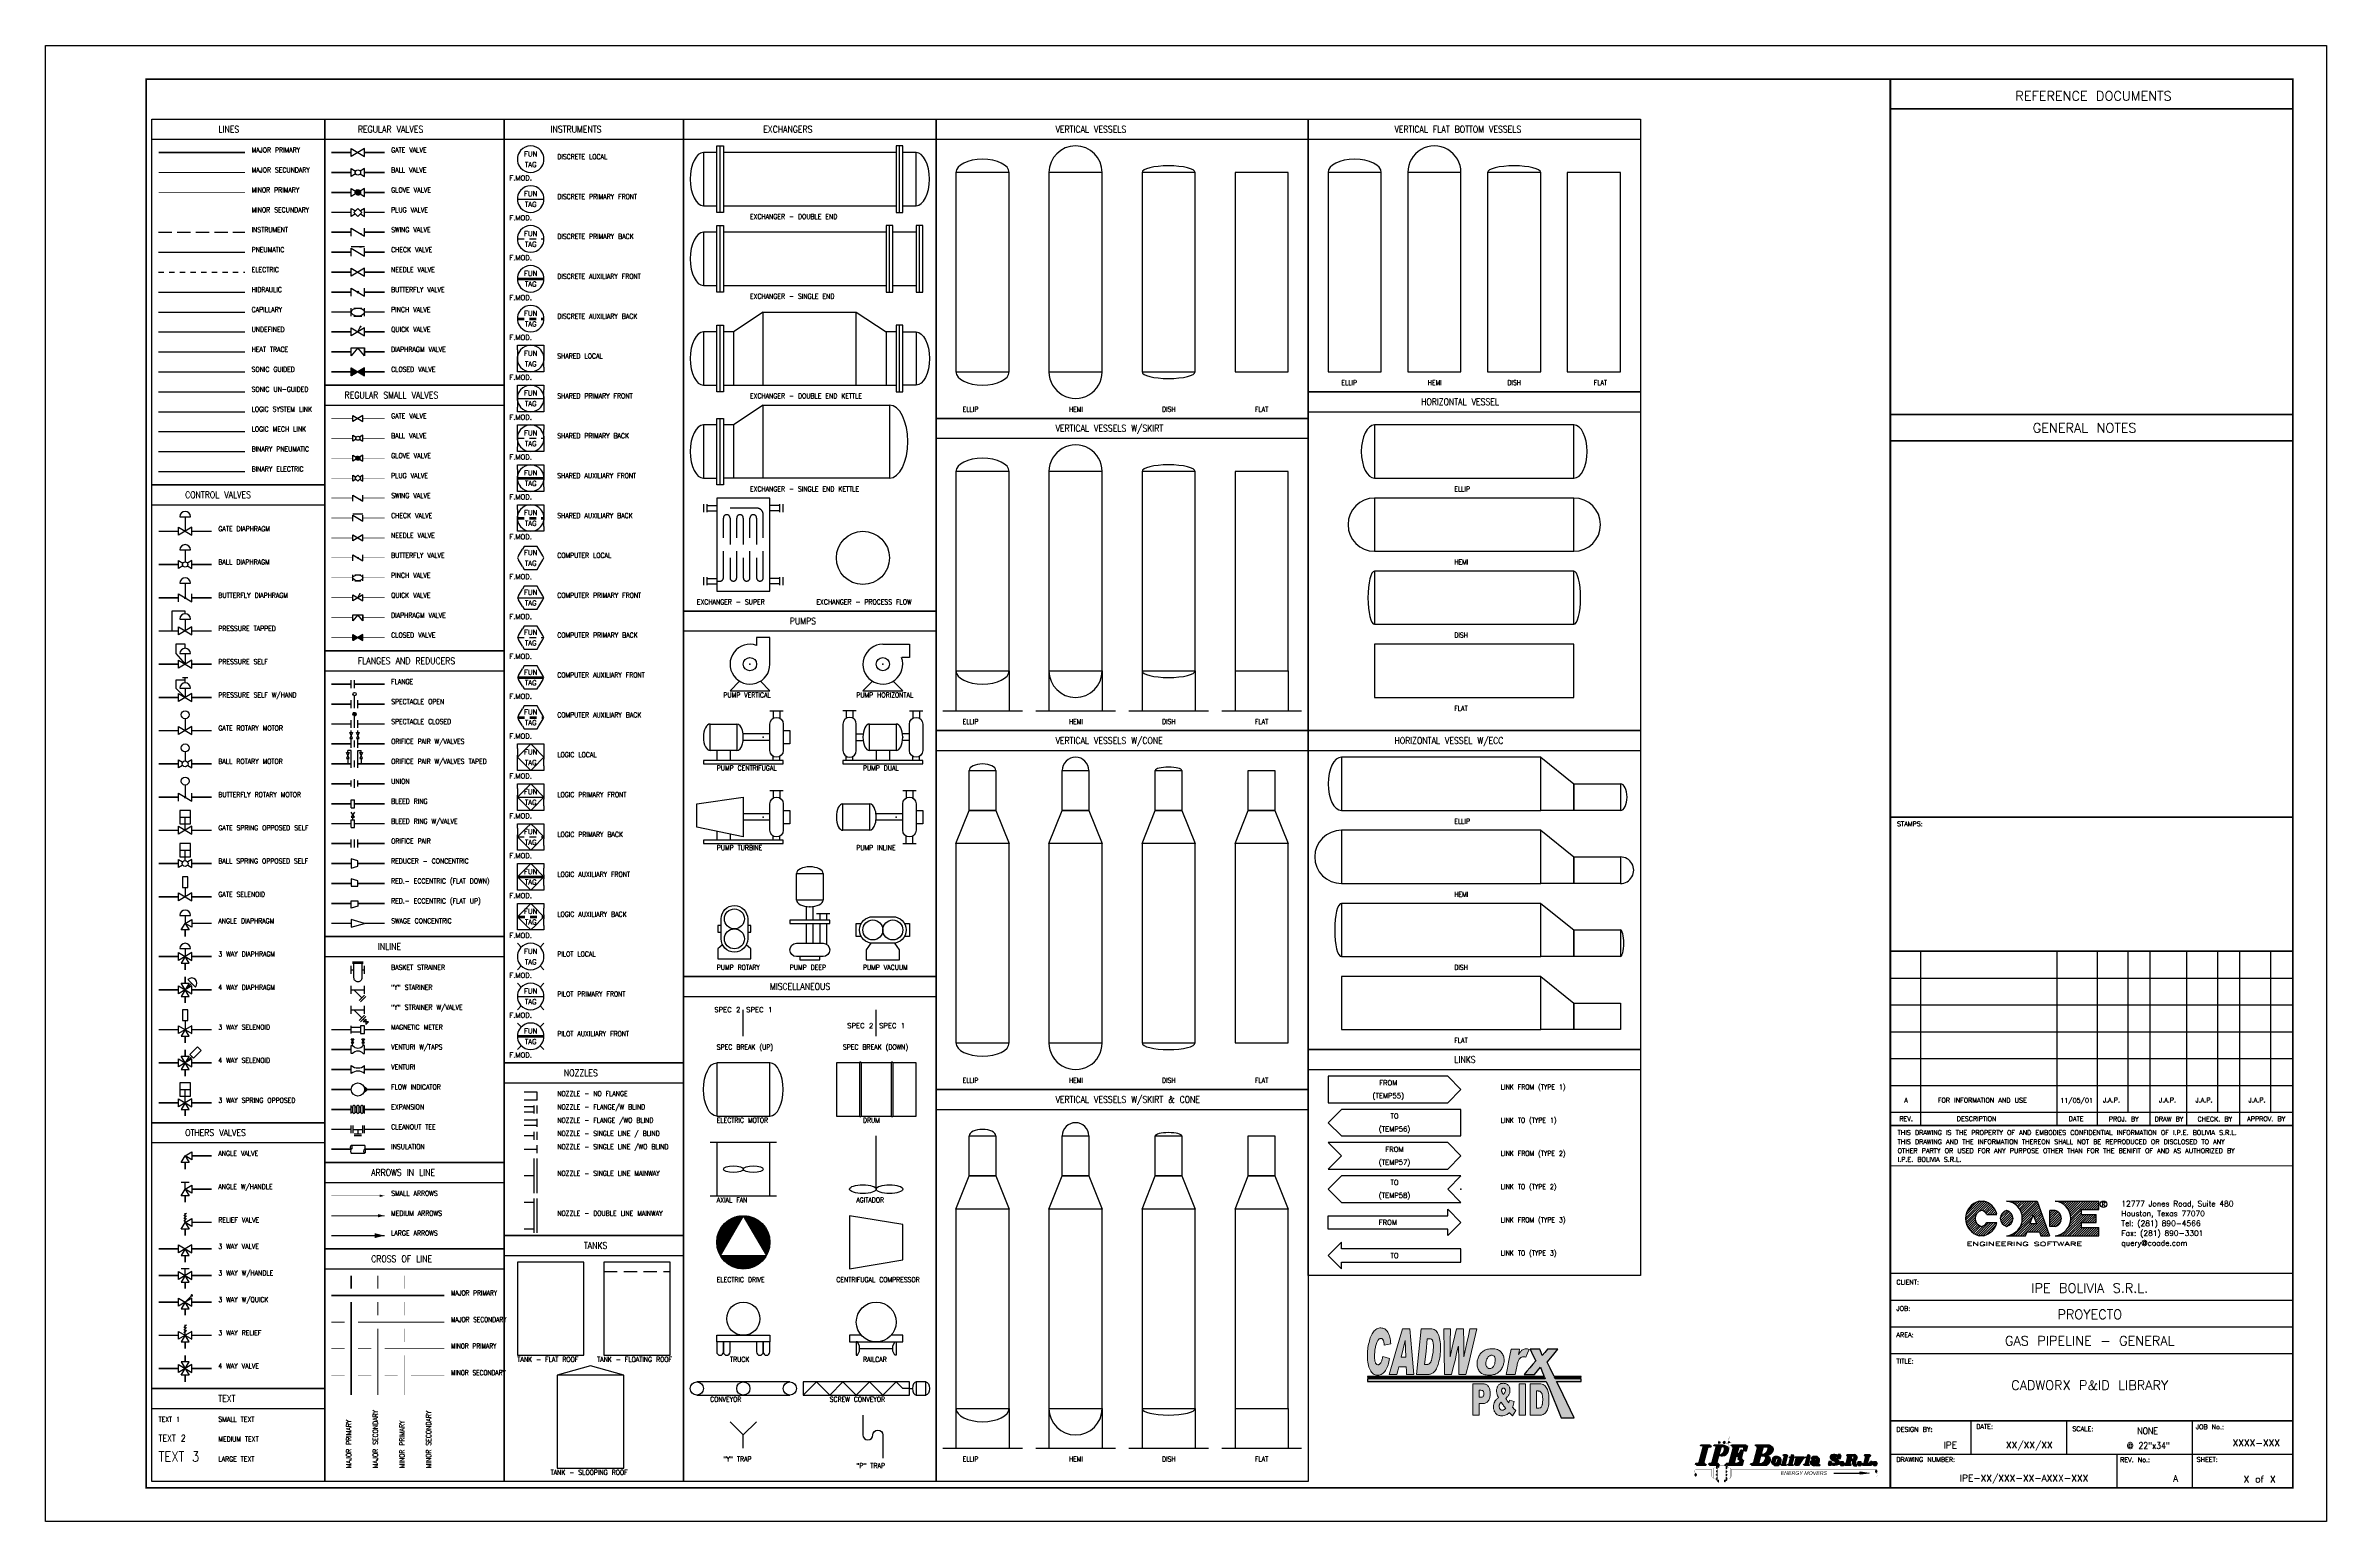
# Model space of a CAD drawing. Header units: millimetres. Extents: x 664.9 to 707.8, y 783.9 to 811.6.
import ezdxf
from ezdxf.enums import TextEntityAlignment as Align
from ezdxf.lldxf.tags import DXFTag

# ---------------------------------------------------------------- set-up
doc = ezdxf.new("R2010")
doc.units = ezdxf.units.MM
for name, pattern in [('DASHED', [0.75, 0.5, -0.25]), ('ELECT', [0.15, 0.1, -0.05]), ('HIDDEN', [0.375, 0.25, -0.125]), ('INSTRUMENT', [0.25, 0.25, 0])]:
    doc.linetypes.add(name, pattern=pattern)
for name, color, linetype in [('Carimbo', 7, 'Continuous'), ('EQUIP', 3, 'Continuous'), ('GRAPH', 6, 'Continuous'), ('INST-1', 4, 'Continuous'), ('LOG-IPE', 7, 'Continuous'), ('MAJOR-1', 2, 'Continuous'), ('MAJOR-2', 1, 'Continuous'), ('Minor-1', 4, 'Continuous'), ('Minor-2', 6, 'Continuous'), ('TEXT', 7, 'Continuous'), ('TXT', 7, 'Continuous')]:
    doc.layers.add(name, color=color, linetype=linetype)
doc.styles.add('ARIAL', font='ARIALI.TTF')
doc.styles.add('ROMAND', font='romand')
doc.styles.add('ROMANS', font='romans.shx')
doc.styles.get("Standard").update_dxf_attribs({"font": 'txt', "bigfont": 'gbcbig.shx'})
tags = doc.linetypes.add('CAPILLARY', pattern='A,0.25,[131,cfm.shx,S=0.1,R=-45,X=0,Y=0],0,[131,cfm.shx,S=0.1,R=45,X=0,Y=0],0.25', length=0.5).pattern_tags.tags
tags[12] = DXFTag(74, 5)
tags[4] = DXFTag(74, 5)
tags = doc.linetypes.add('ELECT_BIN', pattern='A,0.0417,-0.0417,0.0834,-0.0417,0.0417,[131,cfm.shx,S=0.1,R=45,X=0,Y=0],0.0417,-0.0417,0.0834,-0.0417,0.0417', length=0.5004).pattern_tags.tags
tags[12] = DXFTag(74, 5)
doc.linetypes.add('HEAT_TRACE', pattern='A,0.125,[131,cfm.shx,S=0.05,R=90,X=0,Y=0.03],0.0625', length=0.1875)
tags = doc.linetypes.add('HYDRAULIC', pattern='A,0.25,[132,cfm.shx,S=0.03,R=0,X=0,Y=0],0.25', length=0.5).pattern_tags.tags
tags[4] = DXFTag(74, 5)
doc.linetypes.add('MECH_LINK', pattern='A,0.25,[134,cfm.shx,S=0.0065,R=0,X=0,Y=0],0.25', length=0.5)
tags = doc.linetypes.add('PNEUMATIC', pattern='A,0.21875,[131,cfm.shx,S=0.1,R=-45,X=0,Y=0],0.0625,[131,cfm.shx,S=0.1,R=-45,X=0,Y=0],0.21875', length=0.5).pattern_tags.tags
tags[12] = DXFTag(74, 5)
tags[4] = DXFTag(74, 5)
tags = doc.linetypes.add('PNEUMATIC_BIN', pattern='A,0.21875,[131,cfm.shx,S=0.1,R=-45,X=0,Y=0],0.03125,[131,cfm.shx,S=0.1,R=45,X=0,Y=0],0.03125,[131,cfm.shx,S=0.1,R=-45,X=0,Y=0],0.21875', length=0.5).pattern_tags.tags
tags[20] = DXFTag(74, 5)
tags[12] = DXFTag(74, 5)
tags[4] = DXFTag(74, 5)
doc.linetypes.add('SONIC', pattern='A,0.25,[135,cfm.shx,S=0.05,R=0,X=0,Y=0],0.25', length=0.5)
doc.linetypes.add('SONIC_UN', pattern='A,0,-0.25,[135,cfm.shx,S=0.05,R=0,X=0,Y=0],-0.25', length=0.5)
doc.linetypes.add('SYSTEM_LINK', pattern='A,0.2,-0.05,[133,cfm.shx,S=0.03,R=0,X=0,Y=0],-0.05,0.2', length=0.5)
tags = doc.linetypes.add('UNDEFINED', pattern='A,0.25,[131,cfm.shx,S=0.1,R=-45,X=0,Y=0],0.25', length=0.5).pattern_tags.tags
tags[4] = DXFTag(74, 5)

# ---------------------------------------------------------------- blocks, each defined once
blk = doc.blocks.new('VAL_GATE')
blk.add_lwpolyline([(-0.5, -0.3), (-0.5, 0.3), (0.5, -0.3), (0.5, 0.3), (-0.5, -0.3)])
at = {"flags": 8}
for tag, p in [('SIZE', (0, 0.7)), ('SPEC', (0, -0.7)), ('TAG', (0, -1.3))]:
    blk.add_attdef(tag, text='', height=0.4, dxfattribs=at).set_placement(p, align=Align.MIDDLE)
blk = doc.blocks.new('VAL_BALL')
for points in [[(-0.5, -0.3), (-0.5, 0.3), (-0.17, 0.1)], [(0.17, -0.1), (0.5, -0.3), (0.5, 0.3), (0.17, 0.1)], [(-0.17, -0.1), (-0.5, -0.3)]]:
    blk.add_lwpolyline(points)
blk.add_circle((0, 0), 0.2)
at = {"flags": 8}
for tag, p in [('SIZE', (0, 0.7)), ('SPEC', (0, -0.7)), ('TAG', (0, -1.3))]:
    blk.add_attdef(tag, text='', height=0.4, dxfattribs=at).set_placement(p, align=Align.MIDDLE)
blk = doc.blocks.new('*X26')
at = {"color": 0}
for p, q in [((-0.2, -0.04), (0.04, 0.2)), ((-0.2, -0.03), (0.03, 0.2)), ((-0.2, -0.02), (0.02, 0.2)), ((-0.2, -0.01), (0.01, 0.2)), ((-0.2, -0.01), (0.01, 0.2)), ((-0.2, 0), (0, 0.2)), ((-0.2, 0.01), (-0.01, 0.2)), ((-0.2, 0.02), (-0.02, 0.2)), ((-0.2, 0.03), (-0.03, 0.2)), ((-0.2, 0.04), (-0.04, 0.2)), ((-0.19, -0.07), (0.07, 0.19)), ((-0.19, -0.07), (0.07, 0.19)), ((-0.19, -0.06), (0.06, 0.19)), ((-0.19, -0.05), (0.05, 0.19)), ((-0.19, -0.04), (0.04, 0.19)), ((-0.19, 0.06), (-0.06, 0.19)), ((-0.19, 0.07), (-0.07, 0.19)), ((-0.18, -0.1), (0.1, 0.18)), ((-0.18, -0.09), (0.09, 0.18)), ((-0.18, -0.08), (0.08, 0.18)), ((-0.18, -0.08), (0.08, 0.18)), ((-0.18, 0.08), (-0.08, 0.18)), ((-0.17, -0.11), (0.11, 0.17)), ((-0.17, -0.11), (0.11, 0.17)), ((-0.17, -0.1), (0.1, 0.17)), ((-0.17, 0.1), (-0.1, 0.17)), ((-0.16, -0.12), (0.12, 0.16)), ((-0.16, -0.12), (0.12, 0.16)), ((-0.15, -0.14), (0.14, 0.15)), ((-0.15, -0.13), (0.13, 0.15)), ((-0.15, -0.13), (0.13, 0.15)), ((-0.14, -0.15), (0.15, 0.14)), ((-0.14, -0.14), (0.14, 0.14)), ((-0.13, -0.15), (0.15, 0.13)), ((-0.13, -0.15), (0.15, 0.13)), ((-0.12, -0.16), (0.16, 0.12)), ((-0.12, -0.16), (0.16, 0.12)), ((-0.11, -0.17), (0.17, 0.11)), ((-0.11, -0.17), (0.17, 0.11)), ((-0.1, -0.18), (0.18, 0.1)), ((-0.1, -0.17), (0.17, 0.1)), ((-0.09, -0.18), (0.18, 0.09)), ((-0.08, -0.18), (0.18, 0.08)), ((-0.08, -0.18), (0.18, 0.08)), ((-0.07, -0.19), (0.19, 0.07)), ((-0.07, -0.19), (0.19, 0.07)), ((-0.06, -0.19), (0.19, 0.06)), ((-0.05, -0.19), (0.19, 0.05)), ((-0.04, -0.2), (0.2, 0.04)), ((-0.04, -0.19), (0.19, 0.04)), ((-0.03, -0.2), (0.2, 0.03)), ((-0.02, -0.2), (0.2, 0.02)), ((-0.01, -0.2), (0.2, 0.01)), ((-0.01, -0.2), (0.2, 0.01)), ((0, -0.2), (0.2, 0)), ((0.01, -0.2), (0.2, -0.01)), ((0.02, -0.2), (0.2, -0.02)), ((0.03, -0.2), (0.2, -0.03)), ((0.04, -0.2), (0.2, -0.04)), ((0.06, -0.19), (0.19, -0.06)), ((0.07, -0.19), (0.19, -0.07)), ((0.08, -0.18), (0.18, -0.08)), ((0.1, -0.17), (0.17, -0.1))]:
    blk.add_line(p, q, dxfattribs=at)
blk = doc.blocks.new('VAL_GLOBE')
for points in [[(-0.5, -0.3), (-0.5, 0.3), (-0.17, 0.1)], [(0.17, -0.1), (0.5, -0.3), (0.5, 0.3), (0.17, 0.1)], [(-0.17, -0.1), (-0.5, -0.3)]]:
    blk.add_lwpolyline(points)
blk.add_circle((0, 0), 0.2)
at = {"linetype": 'Continuous'}
blk.add_blockref('*X26', (0, 0), dxfattribs=at)
at = {"flags": 8}
for tag, p in [('SIZE', (0, 0.7)), ('SPEC', (0, -0.7)), ('TAG', (0, -1.3))]:
    blk.add_attdef(tag, text='', height=0.4, dxfattribs=at).set_placement(p, align=Align.MIDDLE)
blk = doc.blocks.new('VAL_PLUG')
for points in [[(-0.5, -0.3), (-0.5, 0.3), (-0.1875, 0.1125)], [(0.1875, -0.1125), (0.5, -0.3), (0.5, 0.3), (0.1875, 0.1125)], [(-0.1875, -0.1125), (-0.5, -0.3)]]:
    blk.add_lwpolyline(points)
blk.add_lwpolyline([(0, -0.3), (-0.3, 0), (0, 0.3), (0.3, 0)], close=True)
at = {"flags": 8}
for tag, p in [('SIZE', (0, 0.7)), ('SPEC', (0, -0.7)), ('TAG', (0, -1.3))]:
    blk.add_attdef(tag, text='', height=0.4, dxfattribs=at).set_placement(p, align=Align.MIDDLE)
blk = doc.blocks.new('VAL_SWING')
blk.add_lwpolyline([(-0.5, -0.3), (-0.5, 0.3), (0.5, -0.3), (0.5, 0.3)])
blk.add_lwpolyline([(0.5, -0.3, 0, 0.15, 0), (0.19, -0.11, 0.15, 0.15, 0)], format="xyseb")
at = {"flags": 8}
for tag, p in [('SIZE', (0, 0.7)), ('SPEC', (0, -0.7)), ('TAG', (0, -1.3))]:
    blk.add_attdef(tag, text='', height=0.4, dxfattribs=at).set_placement(p, align=Align.MIDDLE)
blk = doc.blocks.new('VAL_CHECK')
blk.add_line((0.5, 0.4), (-0.5, 0.4))
blk.add_lwpolyline([(-0.5, -0.3), (-0.5, 0.3), (0.5, -0.3), (0.5, 0.3)])
blk.add_lwpolyline([(0.5, 0.4, 0, 0.15, 0), (0.14, 0.4, 0.15, 0.15, 0)], format="xyseb")
at = {"flags": 8}
for tag, p in [('SIZE', (0, 0.8)), ('SPEC', (0, -0.7)), ('TAG', (0, -1.3))]:
    blk.add_attdef(tag, text='', height=0.4, dxfattribs=at).set_placement(p, align=Align.MIDDLE)
blk = doc.blocks.new('VAL_NEEDLE')
blk.add_lwpolyline([(-0.5, -0.3), (-0.5, 0.3), (0.5, -0.3), (0.5, 0.3), (-0.5, -0.3)])
blk.add_lwpolyline([(0, 0, 0, 0.15, 0), (0, 0.3, 0, 0, 0), (0, 0.5, 0, 0, 0)], format="xyseb")
at = {"flags": 8}
for tag, p in [('SIZE', (0, 0.8)), ('SPEC', (0, -0.7)), ('TAG', (0, -1.3))]:
    blk.add_attdef(tag, text='', height=0.4, dxfattribs=at).set_placement(p, align=Align.MIDDLE)
blk = doc.blocks.new('VAL_BUTTERFLY')
blk.add_lwpolyline([(-0.5, -0.3), (-0.5, 0.3), (0.5, -0.3), (0.5, 0.3)])
at = {"const_width": 0.1}
blk.add_lwpolyline([(-0.05, 0, 1), (0.05, 0, 1)], format="xyb", close=True, dxfattribs=at)
at = {"flags": 8}
for tag, p in [('SIZE', (0, 0.7)), ('SPEC', (0, -0.7)), ('TAG', (0, -1.3))]:
    blk.add_attdef(tag, text='', height=0.4, dxfattribs=at).set_placement(p, align=Align.MIDDLE)
blk = doc.blocks.new('VAL_PINCH')
for p, q in [((-0.3, 0.3), (0.3, 0.3)), ((-0.3, -0.3), (0.3, -0.3))]:
    blk.add_line(p, q)
for points in [[(-0.5, -0.3), (-0.5, 0.3)], [(0.5, -0.3), (0.5, 0.3)]]:
    blk.add_lwpolyline(points)
blk.add_ellipse((0, 0), major_axis=(-0.5, 0), ratio=0.6)
at = {"flags": 8}
for tag, p in [('SIZE', (0, 0.8)), ('SPEC', (0, -0.7)), ('TAG', (0, -1.3))]:
    blk.add_attdef(tag, text='', height=0.4, dxfattribs=at).set_placement(p, align=Align.MIDDLE)
blk = doc.blocks.new('VAL_QUICK')
for points in [[(-0.5, -0.3), (-0.5, 0.3), (0.5, -0.3), (0.5, 0.3), (-0.5, -0.3)], [(0, 0), (0.2, 0.4)]]:
    blk.add_lwpolyline(points)
at = {"const_width": 0.075}
blk.add_lwpolyline([(0.1625, 0.4, 1), (0.2375, 0.4, 1)], format="xyb", close=True, dxfattribs=at)
at = {"flags": 8}
for tag, p in [('SIZE', (0, 0.8)), ('SPEC', (0, -0.7)), ('TAG', (0, -1.3))]:
    blk.add_attdef(tag, text='', height=0.4, dxfattribs=at).set_placement(p, align=Align.MIDDLE)
blk = doc.blocks.new('VAL_DIAPHRAGM')
for points in [[(-0.5, -0.3), (-0.5, 0.3), (0, 0.3), (-0.5, -0.3)], [(0.5, -0.3), (0.5, 0.3)]]:
    blk.add_lwpolyline(points)
blk.add_lwpolyline([(0.5, -0.3), (0, 0.3), (0.5, 0.3)], close=True)
at = {"flags": 8}
for tag, p in [('SIZE', (0, 0.8)), ('SPEC', (0, -0.7)), ('TAG', (0, -1.3))]:
    blk.add_attdef(tag, text='', height=0.4, dxfattribs=at).set_placement(p, align=Align.MIDDLE)
blk = doc.blocks.new('*X27')
at = {"color": 0}
for p, q in [((-0.5, 0.3), (-0.5, 0.3)), ((-0.5, 0.26), (-0.48, 0.29)), ((-0.5, 0.27), (-0.48, 0.29)), ((-0.5, 0.28), (-0.49, 0.29)), ((-0.5, 0.29), (-0.49, 0.29)), ((-0.5, 0.23), (-0.46, 0.28)), ((-0.5, 0.24), (-0.46, 0.28)), ((-0.5, 0.25), (-0.47, 0.28)), ((-0.5, 0.21), (-0.44, 0.27)), ((-0.5, 0.22), (-0.45, 0.27)), ((-0.5, 0.22), (-0.45, 0.27)), ((-0.5, 0.18), (-0.43, 0.26)), ((-0.5, 0.19), (-0.43, 0.26)), ((-0.5, 0.2), (-0.44, 0.26)), ((-0.5, 0.15), (-0.41, 0.25)), ((-0.5, 0.16), (-0.41, 0.25)), ((-0.5, 0.17), (-0.42, 0.25)), ((-0.5, 0.13), (-0.39, 0.24)), ((-0.5, 0.14), (-0.4, 0.24)), ((-0.5, 0.15), (-0.4, 0.24)), ((-0.5, 0.1), (-0.38, 0.23)), ((-0.5, 0.11), (-0.38, 0.23)), ((-0.5, 0.12), (-0.39, 0.23)), ((-0.5, 0.07), (-0.36, 0.22)), ((-0.5, 0.08), (-0.36, 0.22)), ((-0.5, 0.09), (-0.37, 0.22)), ((-0.5, 0.05), (-0.34, 0.21)), ((-0.5, 0.06), (-0.35, 0.21)), ((-0.5, 0.07), (-0.35, 0.21)), ((-0.5, 0.02), (-0.33, 0.2)), ((-0.5, 0.03), (-0.33, 0.2)), ((-0.5, 0.04), (-0.34, 0.2)), ((-0.5, -0.01), (-0.31, 0.19)), ((-0.5, 0), (-0.31, 0.19)), ((-0.5, 0.01), (-0.32, 0.19)), ((-0.5, -0.03), (-0.29, 0.18)), ((-0.5, -0.02), (-0.3, 0.18)), ((-0.5, -0.01), (-0.3, 0.18)), ((-0.5, -0.06), (-0.28, 0.17)), ((-0.5, -0.05), (-0.28, 0.17)), ((-0.5, -0.04), (-0.29, 0.17)), ((-0.5, -0.08), (-0.26, 0.16)), ((-0.5, -0.08), (-0.27, 0.16)), ((-0.5, -0.07), (-0.27, 0.16)), ((-0.5, -0.11), (-0.24, 0.15)), ((-0.5, -0.1), (-0.25, 0.15)), ((-0.5, -0.09), (-0.25, 0.15)), ((-0.5, -0.14), (-0.23, 0.14)), ((-0.5, -0.13), (-0.23, 0.14)), ((-0.5, -0.12), (-0.24, 0.14)), ((-0.5, -0.16), (-0.21, 0.13)), ((-0.5, -0.16), (-0.22, 0.13)), ((-0.5, -0.15), (-0.22, 0.13)), ((-0.5, -0.19), (-0.19, 0.12)), ((-0.5, -0.18), (-0.2, 0.12)), ((-0.5, -0.17), (-0.2, 0.12)), ((-0.5, -0.22), (-0.18, 0.11)), ((-0.5, -0.21), (-0.18, 0.11)), ((-0.5, -0.2), (-0.19, 0.11)), ((-0.5, -0.24), (-0.16, 0.1)), ((-0.5, -0.23), (-0.17, 0.1)), ((-0.5, -0.23), (-0.17, 0.1)), ((-0.5, -0.27), (-0.14, 0.09)), ((-0.5, -0.26), (-0.15, 0.09)), ((-0.5, -0.25), (-0.15, 0.09)), ((-0.5, -0.3), (-0.13, 0.08)), ((-0.5, -0.29), (-0.13, 0.08)), ((-0.5, -0.28), (-0.14, 0.08)), ((-0.49, -0.29), (-0.12, 0.07)), ((-0.46, -0.28), (-0.12, 0.07)), ((-0.44, -0.27), (-0.11, 0.07)), ((-0.42, -0.25), (-0.1, 0.06)), ((-0.4, -0.24), (-0.1, 0.06)), ((-0.38, -0.23), (-0.09, 0.06)), ((-0.35, -0.21), (-0.09, 0.05)), ((-0.33, -0.2), (-0.08, 0.05)), ((-0.31, -0.19), (-0.08, 0.05)), ((-0.29, -0.17), (-0.07, 0.04)), ((-0.27, -0.16), (-0.07, 0.04)), ((-0.24, -0.15), (-0.06, 0.04)), ((-0.22, -0.13), (-0.06, 0.03)), ((-0.2, -0.12), (-0.05, 0.03)), ((-0.18, -0.11), (-0.04, 0.03)), ((-0.15, -0.09), (-0.04, 0.02)), ((-0.13, -0.08), (-0.03, 0.02)), ((-0.11, -0.07), (-0.03, 0.02)), ((-0.09, -0.05), (-0.02, 0.01)), ((-0.07, -0.04), (-0.02, 0.01)), ((-0.04, -0.03), (-0.01, 0.01)), ((-0.02, -0.01), (-0.01, 0)), ((0.01, -0.01), (0.04, 0.03)), ((0.01, 0), (0.02, 0.01)), ((0.02, -0.01), (0.09, 0.05)), ((0.02, -0.01), (0.07, 0.04)), ((0.03, -0.02), (0.13, 0.08)), ((0.03, -0.02), (0.11, 0.07)), ((0.04, -0.03), (0.18, 0.11)), ((0.04, -0.02), (0.15, 0.09)), ((0.05, -0.03), (0.2, 0.12)), ((0.06, -0.04), (0.24, 0.15)), ((0.06, -0.03), (0.22, 0.13)), ((0.07, -0.04), (0.29, 0.17)), ((0.07, -0.04), (0.27, 0.16)), ((0.08, -0.05), (0.33, 0.2)), ((0.08, -0.05), (0.31, 0.19)), ((0.09, -0.06), (0.38, 0.23)), ((0.09, -0.05), (0.35, 0.21)), ((0.1, -0.06), (0.42, 0.25)), ((0.1, -0.06), (0.4, 0.24)), ((0.11, -0.07), (0.44, 0.27)), ((0.12, -0.07), (0.49, 0.29)), ((0.12, -0.07), (0.46, 0.28)), ((0.13, -0.08), (0.5, 0.3)), ((0.13, -0.08), (0.5, 0.29)), ((0.14, -0.08), (0.5, 0.28)), ((0.14, -0.09), (0.5, 0.27)), ((0.15, -0.09), (0.5, 0.26)), ((0.15, -0.09), (0.5, 0.25)), ((0.16, -0.1), (0.5, 0.24)), ((0.17, -0.1), (0.5, 0.23)), ((0.17, -0.1), (0.5, 0.23)), ((0.18, -0.11), (0.5, 0.22)), ((0.18, -0.11), (0.5, 0.21)), ((0.19, -0.11), (0.5, 0.2)), ((0.19, -0.12), (0.5, 0.19)), ((0.2, -0.12), (0.5, 0.18)), ((0.2, -0.12), (0.5, 0.17)), ((0.21, -0.13), (0.5, 0.16)), ((0.22, -0.13), (0.5, 0.16)), ((0.22, -0.13), (0.5, 0.15)), ((0.23, -0.14), (0.5, 0.14)), ((0.23, -0.14), (0.5, 0.13)), ((0.24, -0.14), (0.5, 0.12)), ((0.24, -0.15), (0.5, 0.11)), ((0.25, -0.15), (0.5, 0.1)), ((0.25, -0.15), (0.5, 0.09)), ((0.26, -0.16), (0.5, 0.08)), ((0.27, -0.16), (0.5, 0.08)), ((0.27, -0.16), (0.5, 0.07)), ((0.28, -0.17), (0.5, 0.06)), ((0.28, -0.17), (0.5, 0.05)), ((0.29, -0.17), (0.5, 0.04)), ((0.29, -0.18), (0.5, 0.03)), ((0.3, -0.18), (0.5, 0.02)), ((0.3, -0.18), (0.5, 0.01)), ((0.31, -0.19), (0.5, 0.01)), ((0.31, -0.19), (0.5, 0)), ((0.32, -0.19), (0.5, -0.01)), ((0.33, -0.2), (0.5, -0.02)), ((0.33, -0.2), (0.5, -0.03)), ((0.34, -0.2), (0.5, -0.04)), ((0.34, -0.21), (0.5, -0.05)), ((0.35, -0.21), (0.5, -0.06)), ((0.35, -0.21), (0.5, -0.07)), ((0.36, -0.22), (0.5, -0.07)), ((0.36, -0.22), (0.5, -0.08)), ((0.37, -0.22), (0.5, -0.09)), ((0.38, -0.23), (0.5, -0.1)), ((0.38, -0.23), (0.5, -0.11)), ((0.39, -0.23), (0.5, -0.12)), ((0.39, -0.24), (0.5, -0.13)), ((0.4, -0.24), (0.5, -0.14)), ((0.4, -0.24), (0.5, -0.15)), ((0.41, -0.25), (0.5, -0.15)), ((0.41, -0.25), (0.5, -0.16)), ((0.42, -0.25), (0.5, -0.17)), ((0.43, -0.26), (0.5, -0.18)), ((0.43, -0.26), (0.5, -0.19)), ((0.44, -0.26), (0.5, -0.2)), ((0.44, -0.27), (0.5, -0.21)), ((0.45, -0.27), (0.5, -0.22)), ((0.45, -0.27), (0.5, -0.22)), ((0.46, -0.28), (0.5, -0.23)), ((0.46, -0.28), (0.5, -0.24)), ((0.47, -0.28), (0.5, -0.25)), ((0.48, -0.29), (0.5, -0.26)), ((0.48, -0.29), (0.5, -0.27)), ((0.49, -0.29), (0.5, -0.28)), ((0.49, -0.29), (0.5, -0.29)), ((0.5, -0.3), (0.5, -0.3))]:
    blk.add_line(p, q, dxfattribs=at)
blk = doc.blocks.new('VAL_CLOSED')
blk.add_lwpolyline([(-0.5, -0.3), (-0.5, 0.3), (0.5, -0.3), (0.5, 0.3), (-0.5, -0.3)])
at = {"linetype": 'Continuous'}
blk.add_blockref('*X27', (0, 0), dxfattribs=at)
at = {"flags": 8}
for tag, p in [('SIZE', (0, 0.7)), ('SPEC', (0, -0.7)), ('TAG', (0, -1.3))]:
    blk.add_attdef(tag, text='', height=0.4, dxfattribs=at).set_placement(p, align=Align.MIDDLE)
blk = doc.blocks.new('VAL_CTRL_1')
for p, q in [((-0.4, 1.1), (0.4, 1.1)), ((0, 1.1), (0, 0))]:
    blk.add_line(p, q)
blk.add_lwpolyline([(-0.5, -0.3), (-0.5, 0.3), (0.5, -0.3), (0.5, 0.3), (-0.5, -0.3)])
blk.add_arc((0, 1.1), 0.4, 0, 180)
at = {"flags": 8}
for tag, p in [('SIZE', (1.4, 0.7)), ('SPEC', (0, -0.7)), ('TAG', (0, -1.3))]:
    blk.add_attdef(tag, text='', height=0.4, dxfattribs=at).set_placement(p, align=Align.MIDDLE)
blk = doc.blocks.new('VAL_CTRL_2')
for p, q in [((-0.4, 1.1), (0.4, 1.1)), ((0, 1.1), (0, 0.2))]:
    blk.add_line(p, q)
for points in [[(-0.5, -0.3), (-0.5, 0.3), (-0.17, 0.1)], [(0.17, -0.1), (0.5, -0.3), (0.5, 0.3), (0.17, 0.1)], [(-0.17, -0.1), (-0.5, -0.3)]]:
    blk.add_lwpolyline(points)
blk.add_circle((0, 0), 0.2)
blk.add_arc((0, 1.1), 0.4, 0, 180)
at = {"flags": 8}
for tag, p in [('SIZE', (1.4, 0.7)), ('SPEC', (0, -0.7)), ('TAG', (0, -1.3))]:
    blk.add_attdef(tag, text='', height=0.4, dxfattribs=at).set_placement(p, align=Align.MIDDLE)
blk = doc.blocks.new('VAL_CTRL_3')
for p, q in [((-0.5, 0.3), (0.5, -0.3)), ((-0.4, 1.1), (0.4, 1.1)), ((0, 1.1), (0, 0))]:
    blk.add_line(p, q)
for points in [[(-0.5, -0.3), (-0.5, 0.3)], [(0.5, -0.3), (0.5, 0.3)]]:
    blk.add_lwpolyline(points)
at = {"const_width": 0.1}
blk.add_lwpolyline([(-0.05, 0, 1), (0.05, 0, 1)], format="xyb", close=True, dxfattribs=at)
blk.add_arc((0, 1.1), 0.4, 0, 180)
at = {"flags": 8}
for tag, p in [('SIZE', (1.4, 0.7)), ('SPEC', (0, -0.7)), ('TAG', (0, -1.3))]:
    blk.add_attdef(tag, text='', height=0.4, dxfattribs=at).set_placement(p, align=Align.MIDDLE)
blk = doc.blocks.new('VAL_CTRL_4')
for p, q in [((-0.4, 0.9), (0.4, 0.9)), ((0, 0.9), (0, 0))]:
    blk.add_line(p, q)
for points in [[(0, 1.3), (0, 1.5), (-1, 1.5), (-1, 0)], [(-0.5, -0.3), (-0.5, 0.3), (0.5, -0.3), (0.5, 0.3), (-0.5, -0.3)]]:
    blk.add_lwpolyline(points)
blk.add_arc((0, 0.9), 0.4, 0, 180)
at = {"flags": 8}
for tag, p in [('SIZE', (1.4, 0.7)), ('SPEC', (0, -0.7)), ('TAG', (0, -1.3))]:
    blk.add_attdef(tag, text='', height=0.4, dxfattribs=at).set_placement(p, align=Align.MIDDLE)
blk = doc.blocks.new('VAL_CTRL_5')
for p, q in [((-0.4, 0.8), (0.4, 0.8)), ((0, 0.8), (0, 0))]:
    blk.add_line(p, q)
for points in [[(0, 1.2), (0, 1.5), (-0.7, 1.5), (-0.7, 0.8), (0, 0)], [(-0.5, -0.3), (-0.5, 0.3), (0.5, -0.3), (0.5, 0.3), (-0.5, -0.3)]]:
    blk.add_lwpolyline(points)
blk.add_arc((0, 0.8), 0.4, 0, 180)
at = {"flags": 8}
for tag, p in [('SIZE', (1.4, 0.7)), ('SPEC', (0, -0.7)), ('TAG', (0, -1.3))]:
    blk.add_attdef(tag, text='', height=0.4, dxfattribs=at).set_placement(p, align=Align.MIDDLE)
blk = doc.blocks.new('VAL_CTRL_6')
for p, q in [((-0.4, 0.7), (0.4, 0.7)), ((-0.2, 1.5), (0.2, 1.5)), ((0, 1.1), (0, 1.5)), ((0, 0.7), (0, 0))]:
    blk.add_line(p, q)
for points in [[(0, 1.3), (-0.7, 1.3), (-0.7, 0.7), (0, 0)], [(-0.5, -0.3), (-0.5, 0.3), (0.5, -0.3), (0.5, 0.3), (-0.5, -0.3)]]:
    blk.add_lwpolyline(points)
blk.add_arc((0, 0.7), 0.4, 0, 180)
at = {"flags": 8}
for tag, p in [('SIZE', (1.4, 0.7)), ('SPEC', (0, -0.7)), ('TAG', (0, -1.3))]:
    blk.add_attdef(tag, text='', height=0.4, dxfattribs=at).set_placement(p, align=Align.MIDDLE)
blk = doc.blocks.new('VAL_CTRL_7')
blk.add_line((0, 0.9), (0, 0))
blk.add_lwpolyline([(-0.5, -0.3), (-0.5, 0.3), (0.5, -0.3), (0.5, 0.3), (-0.5, -0.3)])
blk.add_circle((0, 1.2), 0.3)
at = {"flags": 8}
for tag, p in [('SIZE', (1.4, 0.7)), ('SPEC', (0, -0.7)), ('TAG', (0, -1.3))]:
    blk.add_attdef(tag, text='', height=0.4, dxfattribs=at).set_placement(p, align=Align.MIDDLE)
blk = doc.blocks.new('VAL_CTRL_8')
blk.add_line((0, 0.9), (0, 0.22))
for points in [[(-0.5, -0.3), (-0.5, 0.3), (-0.19, 0.12)], [(0.19, -0.12), (0.5, -0.3), (0.5, 0.3), (0.19, 0.12)], [(-0.19, -0.12), (-0.5, -0.3)]]:
    blk.add_lwpolyline(points)
for centre, radius in [((0, 1.2), 0.3), ((0, 0), 0.224)]:
    blk.add_circle(centre, radius)
at = {"flags": 8}
for tag, p in [('SIZE', (1.4, 0.7)), ('SPEC', (0, -0.7)), ('TAG', (0, -1.3))]:
    blk.add_attdef(tag, text='', height=0.4, dxfattribs=at).set_placement(p, align=Align.MIDDLE)
blk = doc.blocks.new('VAL_CTRL_9')
blk.add_line((0, 0.9), (0, 0))
for points in [[(-0.5, -0.3), (-0.5, 0.3), (0.5, -0.3)], [(0.5, -0.3), (0.5, 0.3)]]:
    blk.add_lwpolyline(points)
at = {"const_width": 0.1}
blk.add_lwpolyline([(-0.05, 0, 1), (0.05, 0, 1)], format="xyb", close=True, dxfattribs=at)
blk.add_circle((0, 1.2), 0.3)
at = {"flags": 8}
for tag, p in [('SIZE', (1.4, 0.7)), ('SPEC', (0, -0.7)), ('TAG', (0, -1.3))]:
    blk.add_attdef(tag, text='', height=0.4, dxfattribs=at).set_placement(p, align=Align.MIDDLE)
blk = doc.blocks.new('VAL_CTRL_10')
for p, q in [((-0.4, 1), (0.4, 1)), ((0, 0), (0, 1))]:
    blk.add_line(p, q)
blk.add_lwpolyline([(-0.5, -0.3), (-0.5, 0.3), (0.5, -0.3), (0.5, 0.3), (-0.5, -0.3)])
blk.add_lwpolyline([(-0.4, 0.5), (0.4, 0.5), (0.4, 1.5), (-0.4, 1.5)], close=True)
at = {"flags": 8}
for tag, p in [('SIZE', (1.4, 0.7)), ('SPEC', (0, -0.7)), ('TAG', (0, -1.3))]:
    blk.add_attdef(tag, text='', height=0.4, dxfattribs=at).set_placement(p, align=Align.MIDDLE)
blk = doc.blocks.new('VAL_CTRL_11')
for p, q in [((-0.4, 1), (0.4, 1)), ((0, 0.22), (0, 1))]:
    blk.add_line(p, q)
for points in [[(-0.5, -0.3), (-0.5, 0.3), (-0.19, 0.12)], [(0.19, -0.12), (0.5, -0.3), (0.5, 0.3), (0.19, 0.12)], [(-0.19, -0.12), (-0.5, -0.3)]]:
    blk.add_lwpolyline(points)
blk.add_lwpolyline([(-0.4, 0.5), (0.4, 0.5), (0.4, 1.5), (-0.4, 1.5)], close=True)
blk.add_circle((0, 0), 0.224)
at = {"flags": 8}
for tag, p in [('SIZE', (1.4, 0.7)), ('SPEC', (0, -0.7)), ('TAG', (0, -1.3))]:
    blk.add_attdef(tag, text='', height=0.4, dxfattribs=at).set_placement(p, align=Align.MIDDLE)
blk = doc.blocks.new('VAL_CTRL_12')
blk.add_line((0, 0.7), (0, 0))
blk.add_lwpolyline([(-0.5, -0.3), (-0.5, 0.3), (0.5, -0.3), (0.5, 0.3), (-0.5, -0.3)])
blk.add_lwpolyline([(-0.2, 0.7), (0.2, 0.7), (0.2, 1.5), (-0.2, 1.5)], close=True)
at = {"flags": 8}
for tag, p in [('SIZE', (1.4, 0.7)), ('SPEC', (0, -0.7)), ('TAG', (0, -1.3))]:
    blk.add_attdef(tag, text='', height=0.4, dxfattribs=at).set_placement(p, align=Align.MIDDLE)
blk = doc.blocks.new('VAL_CTRL_15')
for p, q in [((-0.4, 0.6), (0.4, 0.6)), ((0, 0.6), (0, 0))]:
    blk.add_line(p, q)
blk.add_lwpolyline([(0, 0), (0.3, -0.5), (-0.3, -0.5), (0, 0), (0.5, 0.3), (0.5, -0.3)], close=True)
blk.add_arc((0, 0.6), 0.4, 0, 180)
at = {"flags": 8}
for tag, p in [('SPEC', (-1.2, 0)), ('SIZE', (-1.2, 0.6)), ('TAG', (-1.2, -0.6))]:
    blk.add_attdef(tag, text='', height=0.4, dxfattribs=at).set_placement(p, align=Align.MIDDLE)
blk = doc.blocks.new('VAL_CTRL_16')
for p, q in [((-0.4, 0.6), (0.4, 0.6)), ((0, 0.6), (0, 0))]:
    blk.add_line(p, q)
blk.add_lwpolyline([(-0.5, -0.3), (-0.5, 0.3), (0.5, -0.3), (0.5, 0.3), (-0.5, -0.3)])
blk.add_lwpolyline([(0, 0), (-0.3, -0.5), (0.3, -0.5)], close=True)
blk.add_arc((0, 0.6), 0.4, 0, 180)
at = {"flags": 8}
for tag, p in [('SIZE', (1.2, 0.6)), ('SPEC', (1.2, -0.6)), ('TAG', (1.2, -1.2))]:
    blk.add_attdef(tag, text='', height=0.4, dxfattribs=at).set_placement(p, align=Align.MIDDLE)
blk = doc.blocks.new('VAL_CTRL_17')
for p, q in [((0.49, 0.49), (0, 0)), ((0.21, 0.78), (0.78, 0.21))]:
    blk.add_line(p, q)
for points in [[(-0.5, -0.3), (-0.5, 0.3), (0.5, -0.3), (0.5, 0.3), (-0.5, -0.3)], [(-0.3, 0.5), (0.3, 0.5), (-0.3, -0.5), (0.3, -0.5), (-0.3, 0.5)]]:
    blk.add_lwpolyline(points)
blk.add_arc((0.49, 0.49), 0.4, 315, 135)
at = {"flags": 8}
for tag, p in [('SIZE', (1.7, 0.6)), ('SPEC', (1.2, -0.6)), ('TAG', (1.2, -1.2))]:
    blk.add_attdef(tag, text='', height=0.4, dxfattribs=at).set_placement(p, align=Align.MIDDLE)
blk = doc.blocks.new('VAL_CTRL_19')
blk.add_line((0.49, 0.49), (0, 0))
for points in [[(-0.5, -0.3), (-0.5, 0.3), (0.5, -0.3), (0.5, 0.3), (-0.5, -0.3)], [(-0.3, 0.5), (0.3, 0.5), (-0.3, -0.5), (0.3, -0.5), (-0.3, 0.5)]]:
    blk.add_lwpolyline(points)
blk.add_lwpolyline([(0.35, 0.64), (0.64, 0.35), (1.2, 0.92), (0.92, 1.2)], close=True)
at = {"flags": 8}
for tag, p in [('SIZE', (1.87, 0.6)), ('SPEC', (1.1, -0.6)), ('TAG', (1.1, -1.2))]:
    blk.add_attdef(tag, text='', height=0.4, dxfattribs=at).set_placement(p, align=Align.MIDDLE)
blk = doc.blocks.new('VAL_CTRL_18')
blk.add_line((0, 0.7), (0, 0))
blk.add_lwpolyline([(-0.5, -0.3), (-0.5, 0.3), (0.5, -0.3), (0.5, 0.3), (-0.5, -0.3)])
for points in [[(0, 0), (-0.3, -0.5), (0.3, -0.5)], [(-0.2, 0.7), (0.2, 0.7), (0.2, 1.5), (-0.2, 1.5)]]:
    blk.add_lwpolyline(points, close=True)
at = {"flags": 8}
for tag, p in [('SIZE', (1.2, 0.6)), ('SPEC', (1.2, -0.6)), ('TAG', (1.2, -1.2))]:
    blk.add_attdef(tag, text='', height=0.4, dxfattribs=at).set_placement(p, align=Align.MIDDLE)
blk = doc.blocks.new('VAL_CTRL_20')
for p, q in [((-0.4, 1), (0.4, 1)), ((0, 0), (0, 1))]:
    blk.add_line(p, q)
blk.add_lwpolyline([(-0.5, -0.3), (-0.5, 0.3), (0.5, -0.3), (0.5, 0.3), (-0.5, -0.3)])
for points in [[(-0.4, 0.5), (0.4, 0.5), (0.4, 1.5), (-0.4, 1.5)], [(0, 0), (-0.3, -0.5), (0.3, -0.5)]]:
    blk.add_lwpolyline(points, close=True)
at = {"flags": 8}
for tag, p in [('SIZE', (1.2, 0.6)), ('SPEC', (1.2, -0.6)), ('TAG', (1.2, -1.2))]:
    blk.add_attdef(tag, text='', height=0.4, dxfattribs=at).set_placement(p, align=Align.MIDDLE)
blk = doc.blocks.new('VAL_ANGLE')
blk.add_lwpolyline([(0, 0), (0.3, -0.5), (-0.3, -0.5), (0, 0), (0.5, 0.3), (0.5, -0.3)], close=True)
at = {"flags": 8}
for tag, p in [('SPEC', (-1.1, 0)), ('SIZE', (-1.1, 0.6)), ('TAG', (-1.1, -0.6))]:
    blk.add_attdef(tag, text='', height=0.4, dxfattribs=at).set_placement(p, align=Align.MIDDLE)
blk = doc.blocks.new('VAL_ANGLE1')
for p, q in [((0.3, 0.5), (-0.3, 0.5)), ((0, 0), (0, 0.5))]:
    blk.add_line(p, q)
blk.add_lwpolyline([(0, 0), (0.3, -0.5), (-0.3, -0.5), (0, 0), (0.5, 0.3), (0.5, -0.3)], close=True)
at = {"flags": 8}
for tag, p in [('SPEC', (-1.1, 0)), ('SIZE', (-1.1, 0.6)), ('TAG', (-1.1, -0.6))]:
    blk.add_attdef(tag, text='', height=0.4, dxfattribs=at).set_placement(p, align=Align.MIDDLE)
blk = doc.blocks.new('VAL_RELIEF')
for p, q in [((-0.1, 0.5), (0.1, 0.7)), ((-0.1, 0.3), (0.1, 0.5)), ((-0.1, 0.1), (0.1, 0.3)), ((0, 0), (0, 0.7))]:
    blk.add_line(p, q)
blk.add_lwpolyline([(0, 0), (0.3, -0.5), (-0.3, -0.5), (0, 0), (0.5, 0.3), (0.5, -0.3)], close=True)
at = {"flags": 8}
for tag, p in [('SPEC', (-1.1, 0)), ('SIZE', (-1.1, 0.6)), ('TAG', (-1.1, -0.6))]:
    blk.add_attdef(tag, text='', height=0.4, dxfattribs=at).set_placement(p, align=Align.MIDDLE)
blk = doc.blocks.new('VAL_3_WAY')
blk.add_lwpolyline([(-0.5, -0.3), (-0.5, 0.3), (0.5, -0.3), (0.5, 0.3), (-0.5, -0.3)])
blk.add_lwpolyline([(0, 0), (-0.3, -0.5), (0.3, -0.5)], close=True)
at = {"flags": 8}
for tag, p in [('SIZE', (1.1, 0.6)), ('SPEC', (1.1, -0.6)), ('TAG', (1.1, -1.2))]:
    blk.add_attdef(tag, text='', height=0.4, dxfattribs=at).set_placement(p, align=Align.MIDDLE)
blk = doc.blocks.new('VAL_3_WAY1')
for p, q in [((0.3, 0.5), (-0.3, 0.5)), ((0, 0), (0, 0.5))]:
    blk.add_line(p, q)
blk.add_lwpolyline([(-0.5, -0.3), (-0.5, 0.3), (0.5, -0.3), (0.5, 0.3), (-0.5, -0.3)])
blk.add_lwpolyline([(0, 0), (-0.3, -0.5), (0.3, -0.5)], close=True)
at = {"flags": 8}
for tag, p in [('SIZE', (1.1, 0.6)), ('SPEC', (1.1, -0.6)), ('TAG', (1.1, -1.2))]:
    blk.add_attdef(tag, text='', height=0.4, dxfattribs=at).set_placement(p, align=Align.MIDDLE)
blk = doc.blocks.new('VAL_3_WAY2')
blk.add_line((0, 0), (0.5, 0.5))
blk.add_lwpolyline([(-0.5, -0.3), (-0.5, 0.3), (0.5, -0.3), (0.5, 0.3), (-0.5, -0.3)])
blk.add_lwpolyline([(0, 0), (-0.3, -0.5), (0.3, -0.5)], close=True)
at = {"const_width": 0.1}
blk.add_lwpolyline([(0.5, 0.55, 1), (0.5, 0.45, 1)], format="xyb", close=True, dxfattribs=at)
at = {"flags": 8}
for tag, p in [('SIZE', (1.4, 0.6)), ('SPEC', (1.1, -0.6)), ('TAG', (1.1, -1.2))]:
    blk.add_attdef(tag, text='', height=0.4, dxfattribs=at).set_placement(p, align=Align.MIDDLE)
blk = doc.blocks.new('VAL_3_RELIEF')
for p, q in [((-0.1, 0.6), (0.1, 0.8)), ((-0.1, 0.4), (0.1, 0.6)), ((-0.1, 0.2), (0.1, 0.4)), ((0, 0), (0, 0.8))]:
    blk.add_line(p, q)
blk.add_lwpolyline([(-0.5, -0.3), (-0.5, 0.3), (0.5, -0.3), (0.5, 0.3), (-0.5, -0.3)])
blk.add_lwpolyline([(0, 0), (-0.3, -0.5), (0.3, -0.5)], close=True)
at = {"flags": 8}
for tag, p in [('SIZE', (1.1, 0.6)), ('SPEC', (1.1, -0.6)), ('TAG', (1.1, -1.2))]:
    blk.add_attdef(tag, text='', height=0.4, dxfattribs=at).set_placement(p, align=Align.MIDDLE)
blk = doc.blocks.new('VAL_4_WAY')
for points in [[(-0.5, -0.3), (-0.5, 0.3), (0.5, -0.3), (0.5, 0.3), (-0.5, -0.3)], [(0.3, -0.5), (-0.3, -0.5), (0.3, 0.5), (-0.3, 0.5), (0.3, -0.5)]]:
    blk.add_lwpolyline(points)
at = {"flags": 8}
for tag, p in [('SIZE', (1.1, 0.6)), ('SPEC', (1.1, -0.6)), ('TAG', (1.1, -1.2))]:
    blk.add_attdef(tag, text='', height=0.4, dxfattribs=at).set_placement(p, align=Align.MIDDLE)
blk = doc.blocks.new('FLANGE')
for p, q in [((0, -1.2), (0, 1.2)), ((1, -1.2), (1, 1.2))]:
    blk.add_line(p, q)
at = {"flags": 8}
for tag, p in [('SIZE', (0, 2.8)), ('SPEC', (0, -2.8)), ('TAG', (0, -5.2))]:
    blk.add_attdef(tag, text='', height=1.6, dxfattribs=at).set_placement(p, align=Align.MIDDLE)
blk = doc.blocks.new('SPEC_OPEN')
for p, q in [((0, -0.6), (0, 0.6)), ((0.5, -0.6), (0.5, 1.25)), ((1, -0.6), (1, 0.6))]:
    blk.add_line(p, q)
blk.add_circle((0.5, 1.5), 0.25)
at = {"flags": 8}
for tag, p in [('SIZE', (2.8, 1.4)), ('SPEC', (0.5, -1.4)), ('TAG', (0.5, -2.6))]:
    blk.add_attdef(tag, text='', height=0.8, dxfattribs=at).set_placement(p, align=Align.MIDDLE)
blk = doc.blocks.new('*X52')
at = {"color": 0}
for p, q in [((0.25, 1.45), (0.55, 1.75)), ((0.25, 1.46), (0.54, 1.75)), ((0.25, 1.47), (0.53, 1.75)), ((0.25, 1.48), (0.52, 1.75)), ((0.25, 1.48), (0.52, 1.75)), ((0.25, 1.49), (0.51, 1.75)), ((0.25, 1.5), (0.5, 1.75)), ((0.25, 1.51), (0.49, 1.75)), ((0.25, 1.52), (0.48, 1.75)), ((0.25, 1.53), (0.47, 1.75)), ((0.25, 1.54), (0.46, 1.75)), ((0.26, 1.42), (0.58, 1.74)), ((0.26, 1.42), (0.58, 1.74)), ((0.26, 1.43), (0.57, 1.74)), ((0.26, 1.44), (0.56, 1.74)), ((0.26, 1.45), (0.55, 1.74)), ((0.26, 1.55), (0.45, 1.74)), ((0.26, 1.56), (0.44, 1.74)), ((0.26, 1.57), (0.43, 1.74)), ((0.27, 1.39), (0.61, 1.73)), ((0.27, 1.4), (0.6, 1.73)), ((0.27, 1.41), (0.59, 1.73)), ((0.27, 1.41), (0.59, 1.73)), ((0.27, 1.59), (0.41, 1.73)), ((0.27, 1.6), (0.4, 1.73)), ((0.28, 1.38), (0.62, 1.72)), ((0.28, 1.38), (0.62, 1.72)), ((0.28, 1.39), (0.61, 1.72)), ((0.28, 1.62), (0.38, 1.72)), ((0.29, 1.36), (0.64, 1.71)), ((0.29, 1.36), (0.64, 1.71)), ((0.29, 1.37), (0.63, 1.71)), ((0.3, 1.34), (0.66, 1.7)), ((0.3, 1.35), (0.65, 1.7)), ((0.3, 1.35), (0.65, 1.7)), ((0.3, 1.64), (0.36, 1.7)), ((0.31, 1.33), (0.67, 1.69)), ((0.31, 1.34), (0.66, 1.69)), ((0.32, 1.33), (0.67, 1.68)), ((0.32, 1.33), (0.67, 1.68)), ((0.33, 1.31), (0.69, 1.67)), ((0.33, 1.32), (0.68, 1.67)), ((0.33, 1.32), (0.68, 1.67)), ((0.34, 1.3), (0.7, 1.66)), ((0.34, 1.31), (0.69, 1.66)), ((0.35, 1.3), (0.7, 1.65)), ((0.35, 1.3), (0.7, 1.65)), ((0.36, 1.29), (0.71, 1.64)), ((0.37, 1.29), (0.71, 1.63)), ((0.37, 1.29), (0.71, 1.63)), ((0.38, 1.28), (0.72, 1.62)), ((0.38, 1.28), (0.72, 1.62)), ((0.39, 1.27), (0.73, 1.61)), ((0.39, 1.28), (0.72, 1.61)), ((0.4, 1.27), (0.73, 1.6)), ((0.41, 1.27), (0.73, 1.59)), ((0.41, 1.27), (0.73, 1.59)), ((0.42, 1.26), (0.74, 1.58)), ((0.43, 1.26), (0.74, 1.57)), ((0.43, 1.26), (0.74, 1.57)), ((0.44, 1.26), (0.74, 1.56)), ((0.45, 1.25), (0.75, 1.55)), ((0.45, 1.26), (0.74, 1.55)), ((0.46, 1.25), (0.75, 1.54)), ((0.47, 1.25), (0.75, 1.53)), ((0.48, 1.25), (0.75, 1.52)), ((0.49, 1.25), (0.75, 1.51)), ((0.49, 1.25), (0.75, 1.51)), ((0.5, 1.25), (0.75, 1.5)), ((0.51, 1.25), (0.75, 1.49)), ((0.52, 1.25), (0.75, 1.48)), ((0.53, 1.25), (0.75, 1.47)), ((0.54, 1.25), (0.75, 1.46)), ((0.55, 1.26), (0.74, 1.45)), ((0.56, 1.26), (0.74, 1.44)), ((0.58, 1.26), (0.74, 1.42)), ((0.59, 1.27), (0.73, 1.41)), ((0.61, 1.27), (0.73, 1.39)), ((0.62, 1.28), (0.72, 1.38)), ((0.65, 1.3), (0.7, 1.35))]:
    blk.add_line(p, q, dxfattribs=at)
blk = doc.blocks.new('SPEC_CLOSED')
for p, q in [((0, -0.6), (0, 0.6)), ((0.5, -0.6), (0.5, 1.25)), ((1, -0.6), (1, 0.6))]:
    blk.add_line(p, q)
blk.add_circle((0.5, 1.5), 0.25)
at = {"linetype": 'Continuous'}
blk.add_blockref('*X52', (0, 0), dxfattribs=at)
at = {"flags": 8}
for tag, p in [('SIZE', (2.8, 1.4)), ('SPEC', (0.5, -1.4)), ('TAG', (0.5, -2.6))]:
    blk.add_attdef(tag, text='', height=0.8, dxfattribs=at).set_placement(p, align=Align.MIDDLE)
blk = doc.blocks.new('ORIFICE_VALVE')
for p, q in [((0.2, 0.8), (-0.2, 1.7)), ((0.2, 1.7), (-0.2, 0.8)), ((-0.2, 1.7), (0.2, 1.7)), ((-0.2, 0.8), (0.2, 0.8)), ((0, 1.7), (0, 2)), ((0, -0.6), (0, 0.8)), ((0.5, -0.5), (0.5, 0.5)), ((0.8, 1.7), (1.2, 1.7)), ((1.2, 1.7), (0.8, 0.8)), ((1.2, 0.8), (0.8, 1.7)), ((0.8, 0.8), (1.2, 0.8)), ((1, 1.7), (1, 2)), ((1, -0.6), (1, 0.8))]:
    blk.add_line(p, q)
at = {"flags": 8}
for tag, p in [('SIZE', (2.8, 1.4)), ('SPEC', (0.5, -1.3)), ('TAG', (0.5, -2.5))]:
    blk.add_attdef(tag, text='', height=0.8, dxfattribs=at).set_placement(p, align=Align.MIDDLE)
blk = doc.blocks.new('ORIFICE_VALVE_TAP')
for p, q in [((-0.3, 0.8), (-0.7, 1.7)), ((-0.3, 1.7), (-0.7, 0.8)), ((-0.7, 1.7), (-0.3, 1.7)), ((-0.7, 0.8), (-0.3, 0.8)), ((0, 2), (-0.5, 2)), ((-0.5, 1.7), (-0.5, 2)), ((-0.5, 0.8), (-0.5, 0)), ((0, -0.6), (0, 2)), ((0.5, -0.5), (0.5, 0.5)), ((1, -0.6), (1, 2)), ((1, 2), (1.5, 2)), ((1.7, 1.7), (1.3, 0.8)), ((1.7, 0.8), (1.3, 1.7)), ((1.3, 1.7), (1.7, 1.7)), ((1.3, 0.8), (1.7, 0.8)), ((1.5, 1.7), (1.5, 2)), ((1.5, 0.8), (1.5, 0))]:
    blk.add_line(p, q)
at = {"flags": 8}
for tag, p in [('SIZE', (3.43, 1.4)), ('SPEC', (0.5, -1.4)), ('TAG', (0.5, -2.6))]:
    blk.add_attdef(tag, text='', height=0.8, dxfattribs=at).set_placement(p, align=Align.MIDDLE)
blk = doc.blocks.new('UNION')
for p, q in [((0, -0.4), (0, 0.5)), ((0.5, -0.6), (0.5, 0.7)), ((1, -0.4), (1, 0.5))]:
    blk.add_line(p, q)
at = {"flags": 8}
for tag, p in [('SIZE', (0.5, 1.5)), ('SPEC', (0.5, -1.4)), ('TAG', (0.5, -2.6))]:
    blk.add_attdef(tag, text='', height=0.8, dxfattribs=at).set_placement(p, align=Align.MIDDLE)
blk = doc.blocks.new('BLEED')
for p, q in [((0, 1.2), (1, 1.2)), ((0, -1.2), (0, 1.2)), ((1, -1.2), (1, 1.2)), ((0, -1.2), (1, -1.2))]:
    blk.add_line(p, q)
at = {"flags": 8}
for tag, p in [('SIZE', (0, 2.8)), ('SPEC', (0, -2.8)), ('TAG', (0, -5.2))]:
    blk.add_attdef(tag, text='', height=1.6, dxfattribs=at).set_placement(p, align=Align.MIDDLE)
blk = doc.blocks.new('BLEED_VALVE')
for p, q in [((1, 3.5), (0, 2)), ((1, 2), (0, 3.5)), ((0, 2), (1, 2)), ((0, -1.2), (0, 1.2)), ((0, 1.2), (1, 1.2)), ((0.5, 1.2), (0.5, 2)), ((1, -1.2), (1, 1.2)), ((0, -1.2), (1, -1.2))]:
    blk.add_line(p, q)
at = {"flags": 8}
for tag, p in [('SIZE', (4.3, 2.8)), ('SPEC', (0, -2.8)), ('TAG', (0, -5.2))]:
    blk.add_attdef(tag, text='', height=1.6, dxfattribs=at).set_placement(p, align=Align.MIDDLE)
blk = doc.blocks.new('ORIFICE')
for p, q in [((0, -0.6), (0, 0.6)), ((0.5, -0.6), (0.5, 0.6)), ((1, -0.6), (1, 0.6))]:
    blk.add_line(p, q)
at = {"flags": 8}
for tag, p in [('SIZE', (0.5, 1.4)), ('SPEC', (0.5, -1.4)), ('TAG', (0.5, -2.6))]:
    blk.add_attdef(tag, text='', height=0.8, dxfattribs=at).set_placement(p, align=Align.MIDDLE)
blk = doc.blocks.new('REDUCER_CONC')
blk.add_lwpolyline([(0, 0.7), (0, -0.7), (1, -0.4), (1, 0.4), (0, 0.7)])
at = {"flags": 8}
for tag, p in [('SIZE', (0, 1.4)), ('SPEC', (0, -1.47)), ('TAG', (0, -2.6))]:
    blk.add_attdef(tag, text='', height=0.667, dxfattribs=at).set_placement(p, align=Align.MIDDLE)
blk = doc.blocks.new('REDUCER_ECC_DOWN')
blk.add_lwpolyline([(0, 0.7), (0, -0.4), (1, -0.4), (1, 0.4), (0, 0.7)])
at = {"flags": 8}
for tag, p in [('SIZE', (0, 1.53)), ('SPEC', (0, -1.2)), ('TAG', (0, -2.4))]:
    blk.add_attdef(tag, text='', height=0.667, dxfattribs=at).set_placement(p, align=Align.MIDDLE)
blk = doc.blocks.new('REDUCER_ECC_UP')
blk.add_lwpolyline([(0, -0.7), (0, 0.4), (1, 0.4), (1, -0.4), (0, -0.7)])
at = {"flags": 8}
for tag, p in [('SIZE', (0, 1.23)), ('SPEC', (0, -1.4)), ('TAG', (-0.01, -2.47))]:
    blk.add_attdef(tag, text='', height=0.667, dxfattribs=at).set_placement(p, align=Align.MIDDLE)
blk = doc.blocks.new('SWAGE_CONC')
for points in [[(1, 0), (0, 0.3)], [(0, 0.3), (0, -0.3), (1, 0)]]:
    blk.add_lwpolyline(points)
at = {"flags": 8}
for tag, p in [('SIZE', (0, 1.17)), ('SPEC', (0, -1.17)), ('TAG', (0, -2.37))]:
    blk.add_attdef(tag, text='', height=0.667, dxfattribs=at).set_placement(p, align=Align.MIDDLE)
blk = doc.blocks.new('Y_STRAINER_VALVE')
for p, q in [((-0.5, 0), (0.5, 0)), ((0.4, -0.9), (0.6, -0.7)), ((0.4, -0.7), (0.5, -0.8)), ((0.8, -0.9), (0.4, -0.9)), ((0.6, -0.7), (0.6, -1.1)), ((0.6, -1.1), (0.8, -0.9))]:
    blk.add_line(p, q)
for points in [[(-0.5, -0.3), (-0.5, 0.3)], [(-0.3, 0), (0.3, -0.6)], [(0.5, -0.3), (0.5, 0.3)], [(0.5, -0.4), (0.1, -0.8)], [(0.6, -0.5), (0.2, -0.9)]]:
    blk.add_lwpolyline(points)
at = {"flags": 8}
for tag, p in [('SIZE', (0, 0.7)), ('SPEC', (0, -1.4)), ('TAG', (0, -2))]:
    blk.add_attdef(tag, text='', height=0.4, dxfattribs=at).set_placement(p, align=Align.MIDDLE)
blk = doc.blocks.new('MAGMETER')
for points in [[(-0.5, -0.3), (-0.5, 0.3)], [(-0.5, 0.2), (0.2, 0.2)], [(0.2, -0.2), (-0.5, -0.2)]]:
    blk.add_lwpolyline(points)
blk.add_lwpolyline([(0.2, -0.3), (0.5, -0.3), (0.5, 0.3), (0.2, 0.3)], close=True)
at = {"flags": 8}
for tag, p in [('SIZE', (0, 0.7)), ('SPEC', (0, -0.7)), ('TAG', (0, -1.3))]:
    blk.add_attdef(tag, text='', height=0.4, dxfattribs=at).set_placement(p, align=Align.MIDDLE)
blk = doc.blocks.new('VENTURI_TAP')
for p, q in [((-0.4, 0.3), (-0.4, 0.5)), ((0.4, 0.3), (0.4, 0.5))]:
    blk.add_line(p, q)
for points in [[(-0.5, 0.5), (-0.3, 0.5), (-0.5, 0.8), (-0.3, 0.8), (-0.5, 0.5)], [(-0.4, -0.3), (-0.5, -0.3), (-0.5, 0.3), (-0.4, 0.3)], [(0.3, 0.5), (0.5, 0.5), (0.3, 0.8), (0.5, 0.8), (0.3, 0.5)], [(0.4, -0.3), (0.5, -0.3), (0.5, 0.3), (0.4, 0.3)]]:
    blk.add_lwpolyline(points)
for centre, start, end in [((0, 0.64), 220.2749, 319.7251), ((0, -0.64), 40.2749, 139.7251)]:
    blk.add_arc(centre, 0.524, start, end)
at = {"flags": 8}
for tag, p in [('SIZE', (1.3, 0.7)), ('SPEC', (0, -0.7)), ('TAG', (0, -1.3))]:
    blk.add_attdef(tag, text='', height=0.4, dxfattribs=at).set_placement(p, align=Align.MIDDLE)
blk = doc.blocks.new('BASKET_STRAINER')
for p, q in [((-0.5, 0), (-0.3, 0)), ((-0.4, 0.6), (0.4, 0.6)), ((-0.4, 0.5), (0.4, 0.5)), ((0.3, 0), (0.5, 0)), ((0, -0.9), (0, -0.9))]:
    blk.add_line(p, q)
for points in [[(-0.5, -0.3), (-0.5, 0.3)], [(0.5, -0.3), (0.5, 0.3)]]:
    blk.add_lwpolyline(points)
blk.add_lwpolyline([(0.3, 0.5), (0.3, -0.6, -0.414214), (0, -0.9, -0.414214), (-0.3, -0.6), (-0.3, 0.5)], format="xyb")
at = {"flags": 8}
for tag, p in [('SIZE', (0, 1)), ('SPEC', (0, -1.3)), ('TAG', (0, -1.9))]:
    blk.add_attdef(tag, text='', height=0.4, dxfattribs=at).set_placement(p, align=Align.MIDDLE)
blk = doc.blocks.new('Y_STRAINER')
blk.add_line((-0.5, 0), (0.5, 0))
for points in [[(-0.5, -0.3), (-0.5, 0.3)], [(-0.3, 0), (0.3, -0.6)], [(0.5, -0.3), (0.5, 0.3)], [(0.5, -0.4), (0.1, -0.8)], [(0.6, -0.5), (0.2, -0.9)]]:
    blk.add_lwpolyline(points)
at = {"flags": 8}
for tag, p in [('SIZE', (0, 0.7)), ('SPEC', (0, -1.3)), ('TAG', (0, -1.9))]:
    blk.add_attdef(tag, text='', height=0.4, dxfattribs=at).set_placement(p, align=Align.MIDDLE)
blk = doc.blocks.new('VENTURI')
for points in [[(-0.5, -0.3), (-0.5, 0.3)], [(0.5, -0.3), (0.5, 0.3)]]:
    blk.add_lwpolyline(points)
for centre, start, end in [((0, 0.9), 230.1944, 309.8056), ((0, -0.9), 50.1944, 129.8056)]:
    blk.add_arc(centre, 0.781, start, end)
at = {"flags": 8}
for tag, p in [('SIZE', (0, 0.7)), ('SPEC', (0, -0.7)), ('TAG', (0, -1.3))]:
    blk.add_attdef(tag, text='', height=0.4, dxfattribs=at).set_placement(p, align=Align.MIDDLE)
blk = doc.blocks.new('*X69')
at = {"color": 0}
for p, q in [((0.36, 0.35), (0.36, 0.35)), ((0.36, 0.34), (0.36, 0.34)), ((0.37, 0.34), (0.37, 0.34)), ((0.37, 0.34), (0.37, 0.34)), ((0.37, 0.33), (0.38, 0.33)), ((0.38, 0.33), (0.38, 0.33)), ((0.38, 0.32), (0.38, 0.32)), ((0.39, 0.32), (0.39, 0.32)), ((0.39, 0.31), (0.4, 0.31)), ((0.39, 0.31), (0.39, 0.31)), ((0.4, 0.3), (0.41, 0.3)), ((0.4, 0.3), (0.4, 0.3)), ((0.4, -0.29), (0.7, 0)), ((0.41, 0.29), (0.41, 0.3)), ((0.41, 0.28), (0.42, 0.29)), ((0.41, 0.29), (0.42, 0.29)), ((0.42, 0.27), (0.43, 0.28)), ((0.42, 0.28), (0.42, 0.28)), ((0.42, 0.26), (0.43, 0.27)), ((0.42, -0.27), (0.7, 0.01)), ((0.43, 0.25), (0.44, 0.27)), ((0.43, 0.26), (0.44, 0.27)), ((0.43, 0.25), (0.45, 0.26)), ((0.44, 0.24), (0.45, 0.26)), ((0.44, 0.23), (0.46, 0.25)), ((0.44, 0.24), (0.46, 0.25)), ((0.44, -0.24), (0.69, 0.01)), ((0.45, 0.22), (0.47, 0.24)), ((0.45, 0.23), (0.46, 0.24)), ((0.45, 0.21), (0.48, 0.23)), ((0.45, 0.21), (0.47, 0.23)), ((0.45, -0.23), (0.69, 0.02)), ((0.45, -0.21), (0.69, 0.02)), ((0.46, 0.2), (0.48, 0.23)), ((0.46, 0.19), (0.49, 0.22)), ((0.46, 0.2), (0.49, 0.22)), ((0.46, -0.19), (0.68, 0.03)), ((0.47, 0.18), (0.5, 0.21)), ((0.47, 0.18), (0.49, 0.21)), ((0.47, 0.16), (0.51, 0.2)), ((0.47, 0.17), (0.5, 0.2)), ((0.47, 0.16), (0.51, 0.19)), ((0.47, -0.16), (0.67, 0.04)), ((0.47, -0.18), (0.68, 0.03)), ((0.48, 0.14), (0.52, 0.19)), ((0.48, 0.15), (0.52, 0.19)), ((0.48, 0.13), (0.53, 0.18)), ((0.48, 0.14), (0.53, 0.18)), ((0.48, 0.12), (0.53, 0.17)), ((0.48, -0.13), (0.66, 0.05)), ((0.48, -0.15), (0.67, 0.04)), ((0.48, -0.14), (0.66, 0.04)), ((0.49, 0.12), (0.54, 0.17)), ((0.49, 0.1), (0.55, 0.16)), ((0.49, 0.11), (0.54, 0.16)), ((0.49, 0.08), (0.56, 0.15)), ((0.49, 0.09), (0.56, 0.15)), ((0.49, 0.09), (0.55, 0.15)), ((0.49, 0.07), (0.57, 0.14)), ((0.49, -0.08), (0.64, 0.07)), ((0.49, -0.07), (0.64, 0.07)), ((0.49, -0.1), (0.65, 0.06)), ((0.49, -0.09), (0.65, 0.06)), ((0.49, -0.11), (0.65, 0.05)), ((0.5, 0.06), (0.57, 0.14)), ((0.5, 0.05), (0.58, 0.13)), ((0.5, 0.06), (0.57, 0.13)), ((0.5, 0.03), (0.59, 0.12)), ((0.5, 0.04), (0.58, 0.12)), ((0.5, 0.01), (0.6, 0.11)), ((0.5, 0.01), (0.6, 0.11)), ((0.5, 0.02), (0.59, 0.11)), ((0.5, -0.01), (0.61, 0.1)), ((0.5, 0), (0.61, 0.1)), ((0.5, -0.03), (0.62, 0.09)), ((0.5, -0.02), (0.61, 0.09)), ((0.5, -0.06), (0.63, 0.08)), ((0.5, -0.05), (0.63, 0.08)), ((0.5, -0.04), (0.62, 0.08))]:
    blk.add_line(p, q, dxfattribs=at)
blk = doc.blocks.new('FLOW')
blk.add_lwpolyline([(0.35, -0.35), (0.71, 0), (0.35, 0.35)])
blk.add_circle((0, 0), 0.5)
at = {"linetype": 'Continuous'}
blk.add_blockref('*X69', (0, 0), dxfattribs=at)
at = {"flags": 8}
blk.add_attdef('FUNCTION', text='', height=0.2, dxfattribs=at).set_placement((0, 0.1), align=Align.CENTER)
blk.add_attdef('TAG', text='', height=0.2, dxfattribs=at).set_placement((0, -0.1), align=Align.TOP_CENTER)
blk = doc.blocks.new('EXPANSION')
for p, q in [((-0.5, 0.2), (-0.4, 0.2)), ((-0.2, 0.2), (-0.1, 0.2)), ((0.1, 0.2), (0.2, 0.2)), ((0.4, 0.2), (0.5, 0.2)), ((-0.5, -0.2), (-0.4, -0.2)), ((-0.2, -0.2), (-0.1, -0.2)), ((0.1, -0.2), (0.2, -0.2)), ((0.4, -0.2), (0.5, -0.2))]:
    blk.add_line(p, q)
for points in [[(-0.5, -0.3), (-0.5, 0.3)], [(0.5, -0.3), (0.5, 0.3)]]:
    blk.add_lwpolyline(points)
for points in [[(-0.3, -0.3), (-0.3, -0.3, 0.414214), (-0.2, -0.2), (-0.2, 0.2, 0.414214), (-0.3, 0.3), (-0.3, 0.3, 0.414214), (-0.4, 0.2), (-0.4, -0.2, 0.414214)], [(0, -0.3), (0, -0.3, 0.414214), (0.1, -0.2), (0.1, 0.2, 0.414214), (0, 0.3), (0, 0.3, 0.414214), (-0.1, 0.2), (-0.1, -0.2, 0.414214)], [(0.3, -0.3), (0.3, -0.3, 0.414214), (0.4, -0.2), (0.4, 0.2, 0.414214), (0.3, 0.3), (0.3, 0.3, 0.414214), (0.2, 0.2), (0.2, -0.2, 0.414214)]]:
    blk.add_lwpolyline(points, format="xyb", close=True)
at = {"flags": 8}
for tag, p in [('SIZE', (0, 0.7)), ('SPEC', (0, -0.7)), ('TAG', (0, -1.3))]:
    blk.add_attdef(tag, text='', height=0.4, dxfattribs=at).set_placement(p, align=Align.MIDDLE)
blk = doc.blocks.new('CLEAN_TEE')
blk.add_line((-0.36, 0), (0.36, 0))
for points in [[(-0.5, -0.3), (-0.5, 0.3)], [(-0.36, -0.3), (-0.36, 0.3)], [(0, 0), (0, -0.36)], [(0.36, -0.3), (0.36, 0.3)], [(0.5, -0.3), (0.5, 0.3)], [(0.28, -0.36), (-0.28, -0.36)], [(0.28, -0.5), (-0.28, -0.5)]]:
    blk.add_lwpolyline(points)
at = {"flags": 8}
for tag, p in [('SIZE', (0, 0.7)), ('SPEC', (0, -0.9)), ('TAG', (0, -1.5))]:
    blk.add_attdef(tag, text='', height=0.4, dxfattribs=at).set_placement(p, align=Align.MIDDLE)
blk = doc.blocks.new('INSULATION')
for p, q in [((-0.5, 0.3), (0.5, 0.3)), ((-0.5, -0.3), (0.5, -0.3))]:
    blk.add_line(p, q)
for centre in [(-0.5, 0.15), (0.5, -0.15)]:
    blk.add_ellipse(centre, major_axis=(0, -0.15), ratio=0.333333)
for centre, start_param, end_param in [((-0.5, -0.15), 3.141593, 6.283185), ((0.5, 0.15), 0, 3.141593)]:
    blk.add_ellipse(centre, major_axis=(0, -0.15), ratio=0.333333, start_param=start_param, end_param=end_param)
at = {"flags": 8}
for tag, p in [('SIZE', (0, 0.7)), ('SPEC', (0, -0.7)), ('TAG', (0, -1.3))]:
    blk.add_attdef(tag, text='', height=0.4, dxfattribs=at).set_placement(p, align=Align.MIDDLE)
blk = doc.blocks.new('ARROW_1')
blk.add_lwpolyline([(0, 0, 0, 0.5, 0), (-1, 0, 0.5, 0.5, 0)], format="xyseb")
blk = doc.blocks.new('DI_LOCAL')
for start, end in [(171.37307, 188.62693), (139.4584, 171.37307), (40.5416, 139.4584), (8.62693, 40.5416), (351.37307, 8.62693), (188.62693, 220.5416), (220.5416, 319.4584), (319.4584, 351.37307)]:
    blk.add_arc((0, 0), 0.5, start, end)
at = {"flags": 8}
for tag, p in [('FUNCTION', (0, 0.2)), ('TAG', (0, -0.2))]:
    blk.add_attdef(tag, text='', height=0.2, dxfattribs=at).set_placement(p, align=Align.MIDDLE_CENTER)
blk.add_attdef('FAILMODE', (-0.8, -0.8), '', height=0.2, dxfattribs=at)
blk = doc.blocks.new('DI_PRI_FRONT')
at = {"linetype": 'Continuous'}
blk.add_line((-0.5, 0), (0.5, 0), dxfattribs=at)
for start, end in [(171.37307, 188.62693), (139.4584, 171.37307), (40.5416, 139.4584), (8.62693, 40.5416), (351.37307, 8.62693), (188.62693, 220.5416), (220.5416, 319.4584), (319.4584, 351.37307)]:
    blk.add_arc((0, 0), 0.5, start, end)
at = {"flags": 8}
for tag, p in [('FUNCTION', (0, 0.2)), ('TAG', (0, -0.2))]:
    blk.add_attdef(tag, text='', height=0.2, dxfattribs=at).set_placement(p, align=Align.MIDDLE_CENTER)
blk.add_attdef('FAILMODE', (-0.8, -0.8), '', height=0.2, dxfattribs=at)
blk = doc.blocks.new('DI_PRI_BACK')
at = {"linetype": 'HIDDEN'}
blk.add_line((-0.5, 0), (0.5, 0), dxfattribs=at)
for start, end in [(171.37307, 188.62693), (139.4584, 171.37307), (40.5416, 139.4584), (8.62693, 40.5416), (351.37307, 8.62693), (188.62693, 220.5416), (220.5416, 319.4584), (319.4584, 351.37307)]:
    blk.add_arc((0, 0), 0.5, start, end)
at = {"flags": 8}
for tag, p in [('FUNCTION', (0, 0.2)), ('TAG', (0, -0.2))]:
    blk.add_attdef(tag, text='', height=0.2, dxfattribs=at).set_placement(p, align=Align.MIDDLE_CENTER)
blk.add_attdef('FAILMODE', (-0.8, -0.8), '', height=0.2, dxfattribs=at)
blk = doc.blocks.new('DI_AUX_FRONT')
for p, q in [((-0.5, 0.025), (0.5, 0.025)), ((-0.5, -0.025), (0.5, -0.025))]:
    blk.add_line(p, q)
for start, end in [(171.37307, 188.62693), (139.4584, 171.37307), (40.5416, 139.4584), (8.62693, 40.5416), (351.37307, 8.62693), (188.62693, 220.5416), (220.5416, 319.4584), (319.4584, 351.37307)]:
    blk.add_arc((0, 0), 0.5, start, end)
at = {"flags": 8}
for tag, p in [('FUNCTION', (0, 0.2)), ('TAG', (0, -0.2))]:
    blk.add_attdef(tag, text='', height=0.2, dxfattribs=at).set_placement(p, align=Align.MIDDLE_CENTER)
blk.add_attdef('FAILMODE', (-0.8, -0.8), '', height=0.2, dxfattribs=at)
blk = doc.blocks.new('DI_AUX_BACK')
at = {"linetype": 'HIDDEN'}
for p, q in [((-0.5, 0.025), (0.5, 0.025)), ((-0.5, -0.025), (0.5, -0.025))]:
    blk.add_line(p, q, dxfattribs=at)
for start, end in [(171.37307, 188.62693), (139.4584, 171.37307), (40.5416, 139.4584), (8.62693, 40.5416), (351.37307, 8.62693), (188.62693, 220.5416), (220.5416, 319.4584), (319.4584, 351.37307)]:
    blk.add_arc((0, 0), 0.5, start, end)
at = {"flags": 8}
for tag, p in [('FUNCTION', (0, 0.2)), ('TAG', (0, -0.2))]:
    blk.add_attdef(tag, text='', height=0.2, dxfattribs=at).set_placement(p, align=Align.MIDDLE_CENTER)
blk.add_attdef('FAILMODE', (-0.8, -0.8), '', height=0.2, dxfattribs=at)
blk = doc.blocks.new('SH_LOCAL')
for p, q in [((-0.5, 0.325), (-0.5, 0.075)), ((0.5, 0.325), (0.5, 0.075)), ((-0.5, -0.325), (-0.5, -0.075)), ((0.5, -0.325), (0.5, -0.075))]:
    blk.add_line(p, q)
for points in [[(-0.5, 0.325), (-0.5, 0.5), (0.5, 0.5), (0.5, 0.325)], [(-0.5, -0.075), (-0.5, 0.075)], [(0.5, 0.075), (0.5, -0.075)], [(0.5, -0.325), (0.5, -0.5), (-0.5, -0.5), (-0.5, -0.325)]]:
    blk.add_lwpolyline(points)
for start, end in [(171.37307, 188.62693), (139.4584, 171.37307), (40.5416, 139.4584), (8.62693, 40.5416), (351.37307, 8.62693), (188.62693, 220.5416), (220.5416, 319.4584), (319.4584, 351.37307)]:
    blk.add_arc((0, 0), 0.5, start, end)
at = {"flags": 8}
for tag, p in [('FUNCTION', (0, 0.2)), ('TAG', (0, -0.2))]:
    blk.add_attdef(tag, text='', height=0.2, dxfattribs=at).set_placement(p, align=Align.MIDDLE_CENTER)
blk.add_attdef('FAILMODE', (-0.8, -0.8), '', height=0.2, dxfattribs=at)
blk = doc.blocks.new('SH_PRI_FRONT')
for p, q in [((-0.5, 0.075), (-0.5, 0.325)), ((0.5, 0.075), (0.5, 0.325)), ((-0.5, -0.075), (-0.5, -0.325)), ((0.5, -0.075), (0.5, -0.325))]:
    blk.add_line(p, q)
at = {"linetype": 'Continuous'}
blk.add_line((-0.5, 0), (0.5, 0), dxfattribs=at)
for points in [[(-0.5, 0.325), (-0.5, 0.5), (0.5, 0.5), (0.5, 0.325)], [(-0.5, -0.075), (-0.5, 0.075)], [(0.5, 0.075), (0.5, -0.075)], [(0.5, -0.325), (0.5, -0.5), (-0.5, -0.5), (-0.5, -0.325)]]:
    blk.add_lwpolyline(points)
for start, end in [(171.37307, 188.62693), (139.4584, 171.37307), (40.5416, 139.4584), (8.62693, 40.5416), (351.37307, 8.62693), (188.62693, 220.5416), (220.5416, 319.4584), (319.4584, 351.37307)]:
    blk.add_arc((0, 0), 0.5, start, end)
at = {"flags": 8}
for tag, p in [('FUNCTION', (0, 0.2)), ('TAG', (0, -0.2))]:
    blk.add_attdef(tag, text='', height=0.2, dxfattribs=at).set_placement(p, align=Align.MIDDLE_CENTER)
blk.add_attdef('FAILMODE', (-0.8, -0.8), '', height=0.2, dxfattribs=at)
blk = doc.blocks.new('SH_PRI_BACK')
for p, q in [((-0.5, 0.075), (-0.5, 0.325)), ((0.5, 0.075), (0.5, 0.325)), ((-0.5, -0.075), (-0.5, -0.325)), ((0.5, -0.075), (0.5, -0.325))]:
    blk.add_line(p, q)
at = {"linetype": 'HIDDEN'}
blk.add_line((-0.5, 0), (0.5, 0), dxfattribs=at)
for points in [[(-0.5, 0.325), (-0.5, 0.5), (0.5, 0.5), (0.5, 0.325)], [(-0.5, -0.075), (-0.5, 0.075)], [(0.5, 0.075), (0.5, -0.075)], [(0.5, -0.325), (0.5, -0.5), (-0.5, -0.5), (-0.5, -0.325)]]:
    blk.add_lwpolyline(points)
for start, end in [(171.37307, 188.62693), (139.4584, 171.37307), (40.5416, 139.4584), (8.62693, 40.5416), (351.37307, 8.62693), (188.62693, 220.5416), (220.5416, 319.4584), (319.4584, 351.37307)]:
    blk.add_arc((0, 0), 0.5, start, end)
at = {"flags": 8}
for tag, p in [('FUNCTION', (0, 0.2)), ('TAG', (0, -0.2))]:
    blk.add_attdef(tag, text='', height=0.2, dxfattribs=at).set_placement(p, align=Align.MIDDLE_CENTER)
blk.add_attdef('FAILMODE', (-0.8, -0.8), '', height=0.2, dxfattribs=at)
blk = doc.blocks.new('SH_AUX_FRONT')
for p, q in [((-0.5, 0.325), (-0.5, 0.075)), ((-0.5, 0.025), (0.5, 0.025)), ((0.5, 0.325), (0.5, 0.075)), ((-0.5, -0.025), (0.5, -0.025)), ((-0.5, -0.325), (-0.5, -0.075)), ((0.5, -0.325), (0.5, -0.075))]:
    blk.add_line(p, q)
for points in [[(-0.5, 0.325), (-0.5, 0.5), (0.5, 0.5), (0.5, 0.325)], [(-0.5, -0.075), (-0.5, 0.075)], [(0.5, 0.075), (0.5, -0.075)], [(0.5, -0.325), (0.5, -0.5), (-0.5, -0.5), (-0.5, -0.325)]]:
    blk.add_lwpolyline(points)
for start, end in [(171.37307, 188.62693), (139.4584, 171.37307), (40.5416, 139.4584), (8.62693, 40.5416), (351.37307, 8.62693), (188.62693, 220.5416), (220.5416, 319.4584), (319.4584, 351.37307)]:
    blk.add_arc((0, 0), 0.5, start, end)
at = {"flags": 8}
for tag, p in [('FUNCTION', (0, 0.2)), ('TAG', (0, -0.2))]:
    blk.add_attdef(tag, text='', height=0.2, dxfattribs=at).set_placement(p, align=Align.MIDDLE_CENTER)
blk.add_attdef('FAILMODE', (-0.8, -0.8), '', height=0.2, dxfattribs=at)
blk = doc.blocks.new('SH_AUX_BACK')
for p, q in [((-0.5, 0.325), (-0.5, 0.075)), ((0.5, 0.325), (0.5, 0.075)), ((-0.5, -0.325), (-0.5, -0.075)), ((0.5, -0.325), (0.5, -0.075))]:
    blk.add_line(p, q)
at = {"linetype": 'HIDDEN'}
for p, q in [((-0.5, 0.025), (0.5, 0.025)), ((-0.5, -0.025), (0.5, -0.025))]:
    blk.add_line(p, q, dxfattribs=at)
for points in [[(-0.5, 0.325), (-0.5, 0.5), (0.5, 0.5), (0.5, 0.325)], [(-0.5, -0.075), (-0.5, 0.075)], [(0.5, 0.075), (0.5, -0.075)], [(0.5, -0.325), (0.5, -0.5), (-0.5, -0.5), (-0.5, -0.325)]]:
    blk.add_lwpolyline(points)
for start, end in [(171.37307, 188.62693), (139.4584, 171.37307), (40.5416, 139.4584), (8.62693, 40.5416), (351.37307, 8.62693), (188.62693, 220.5416), (220.5416, 319.4584), (319.4584, 351.37307)]:
    blk.add_arc((0, 0), 0.5, start, end)
at = {"flags": 8}
for tag, p in [('FUNCTION', (0, 0.2)), ('TAG', (0, -0.2))]:
    blk.add_attdef(tag, text='', height=0.2, dxfattribs=at).set_placement(p, align=Align.MIDDLE_CENTER)
blk.add_attdef('FAILMODE', (-0.8, -0.8), '', height=0.2, dxfattribs=at)
blk = doc.blocks.new('CO_LOCAL')
for p, q in [((-0.457, 0.075), (-0.312, 0.325)), ((0.457, 0.075), (0.312, 0.325)), ((-0.312, -0.325), (-0.457, -0.075)), ((0.312, -0.325), (0.457, -0.075))]:
    blk.add_line(p, q)
for points in [[(-0.457, 0.075), (-0.5, 0), (-0.457, -0.075)], [(0.312, 0.325), (0.25, 0.433), (-0.25, 0.433), (-0.312, 0.325)], [(0.457, -0.075), (0.5, 0), (0.457, 0.075)], [(-0.312, -0.325), (-0.25, -0.433), (0.25, -0.433), (0.312, -0.325)]]:
    blk.add_lwpolyline(points)
at = {"flags": 8}
for tag, p in [('FUNCTION', (0, 0.2)), ('TAG', (0, -0.2))]:
    blk.add_attdef(tag, text='', height=0.2, dxfattribs=at).set_placement(p, align=Align.MIDDLE_CENTER)
blk.add_attdef('FAILMODE', (-0.8, -0.8), '', height=0.2, dxfattribs=at)
blk = doc.blocks.new('CO_PRI_FRONT')
at = {"linetype": 'Continuous'}
blk.add_line((-0.5, 0), (0.5, 0), dxfattribs=at)
for p, q in [((-0.457, 0.075), (-0.312, 0.325)), ((0.457, 0.075), (0.312, 0.325)), ((-0.312, -0.325), (-0.457, -0.075)), ((0.312, -0.325), (0.457, -0.075))]:
    blk.add_line(p, q)
for points in [[(-0.457, 0.075), (-0.5, 0), (-0.457, -0.075)], [(0.312, 0.325), (0.25, 0.433), (-0.25, 0.433), (-0.312, 0.325)], [(0.457, -0.075), (0.5, 0), (0.457, 0.075)], [(-0.312, -0.325), (-0.25, -0.433), (0.25, -0.433), (0.312, -0.325)]]:
    blk.add_lwpolyline(points)
at = {"flags": 8}
for tag, p in [('FUNCTION', (0, 0.2)), ('TAG', (0, -0.2))]:
    blk.add_attdef(tag, text='', height=0.2, dxfattribs=at).set_placement(p, align=Align.MIDDLE_CENTER)
blk.add_attdef('FAILMODE', (-0.8, -0.8), '', height=0.2, dxfattribs=at)
blk = doc.blocks.new('CO_PRI_BACK')
at = {"linetype": 'HIDDEN'}
blk.add_line((-0.5, 0), (0.5, 0), dxfattribs=at)
for p, q in [((-0.457, 0.075), (-0.312, 0.325)), ((0.457, 0.075), (0.312, 0.325)), ((-0.312, -0.325), (-0.457, -0.075)), ((0.312, -0.325), (0.457, -0.075))]:
    blk.add_line(p, q)
for points in [[(-0.457, 0.075), (-0.5, 0), (-0.457, -0.075)], [(0.312, 0.325), (0.25, 0.433), (-0.25, 0.433), (-0.312, 0.325)], [(0.457, -0.075), (0.5, 0), (0.457, 0.075)], [(-0.312, -0.325), (-0.25, -0.433), (0.25, -0.433), (0.312, -0.325)]]:
    blk.add_lwpolyline(points)
at = {"flags": 8}
for tag, p in [('FUNCTION', (0, 0.2)), ('TAG', (0, -0.2))]:
    blk.add_attdef(tag, text='', height=0.2, dxfattribs=at).set_placement(p, align=Align.MIDDLE_CENTER)
blk.add_attdef('FAILMODE', (-0.8, -0.8), '', height=0.2, dxfattribs=at)
blk = doc.blocks.new('CO_AUX_FRONT')
for p, q in [((-0.486, 0.025), (0.486, 0.025)), ((-0.457, 0.075), (-0.312, 0.325)), ((0.457, 0.075), (0.312, 0.325)), ((-0.486, -0.025), (0.486, -0.025)), ((-0.312, -0.325), (-0.457, -0.075)), ((0.457, -0.075), (0.312, -0.325))]:
    blk.add_line(p, q)
for points in [[(-0.457, 0.075), (-0.5, 0), (-0.457, -0.075)], [(0.312, 0.325), (0.25, 0.433), (-0.25, 0.433), (-0.312, 0.325)], [(0.457, -0.075), (0.5, 0), (0.457, 0.075)], [(-0.312, -0.325), (-0.25, -0.433), (0.25, -0.433), (0.312, -0.325)]]:
    blk.add_lwpolyline(points)
at = {"flags": 8}
for tag, p in [('FUNCTION', (0, 0.2)), ('TAG', (0, -0.2))]:
    blk.add_attdef(tag, text='', height=0.2, dxfattribs=at).set_placement(p, align=Align.MIDDLE_CENTER)
blk.add_attdef('FAILMODE', (-0.8, -0.8), '', height=0.2, dxfattribs=at)
blk = doc.blocks.new('CO_AUX_BACK')
at = {"linetype": 'HIDDEN'}
for p, q in [((-0.486, 0.025), (0.486, 0.025)), ((-0.486, -0.025), (0.486, -0.025))]:
    blk.add_line(p, q, dxfattribs=at)
for p, q in [((-0.457, 0.075), (-0.312, 0.325)), ((0.457, 0.075), (0.312, 0.325)), ((-0.312, -0.325), (-0.457, -0.075)), ((0.312, -0.325), (0.457, -0.075))]:
    blk.add_line(p, q)
for points in [[(-0.457, 0.075), (-0.5, 0), (-0.457, -0.075)], [(0.312, 0.325), (0.25, 0.433), (-0.25, 0.433), (-0.312, 0.325)], [(0.457, -0.075), (0.5, 0), (0.457, 0.075)], [(-0.312, -0.325), (-0.25, -0.433), (0.25, -0.433), (0.312, -0.325)]]:
    blk.add_lwpolyline(points)
at = {"flags": 8}
for tag, p in [('FUNCTION', (0, 0.2)), ('TAG', (0, -0.2))]:
    blk.add_attdef(tag, text='', height=0.2, dxfattribs=at).set_placement(p, align=Align.MIDDLE_CENTER)
blk.add_attdef('FAILMODE', (-0.8, -0.8), '', height=0.2, dxfattribs=at)
blk = doc.blocks.new('LO_LOCAL')
for p, q in [((-0.5, 0.325), (-0.5, 0.075)), ((-0.175, 0.325), (-0.425, 0.075)), ((0.175, 0.325), (0.425, 0.075)), ((0.5, 0.325), (0.5, 0.075)), ((-0.5, -0.325), (-0.5, -0.075)), ((-0.175, -0.325), (-0.425, -0.075)), ((0.175, -0.325), (0.425, -0.075)), ((0.5, -0.325), (0.5, -0.075))]:
    blk.add_line(p, q)
for points in [[(-0.5, 0.325), (-0.5, 0.5), (0.5, 0.5), (0.5, 0.325)], [(-0.425, -0.075), (-0.5, 0), (-0.425, 0.075)], [(-0.5, -0.075), (-0.5, 0.075)], [(-0.175, 0.325), (0, 0.5), (0.175, 0.325)], [(0.425, 0.075), (0.5, 0), (0.425, -0.075)], [(0.5, 0.075), (0.5, -0.075)], [(0.5, -0.325), (0.5, -0.5), (-0.5, -0.5), (-0.5, -0.325)], [(0.175, -0.325), (0, -0.5), (-0.175, -0.325)]]:
    blk.add_lwpolyline(points)
at = {"flags": 8}
for tag, p in [('FUNCTION', (0, 0.2)), ('TAG', (0, -0.2))]:
    blk.add_attdef(tag, text='', height=0.2, dxfattribs=at).set_placement(p, align=Align.MIDDLE_CENTER)
blk.add_attdef('FAILMODE', (-0.8, -0.8), '', height=0.2, dxfattribs=at)
blk = doc.blocks.new('LO_PRI_FRONT')
for p, q in [((-0.5, 0.325), (-0.5, 0.075)), ((-0.175, 0.325), (-0.425, 0.075)), ((0.175, 0.325), (0.425, 0.075)), ((0.5, 0.325), (0.5, 0.075)), ((-0.5, -0.325), (-0.5, -0.075)), ((-0.175, -0.325), (-0.425, -0.075)), ((0.175, -0.325), (0.425, -0.075)), ((0.5, -0.325), (0.5, -0.075))]:
    blk.add_line(p, q)
at = {"linetype": 'Continuous'}
blk.add_line((-0.5, 0), (0.5, 0), dxfattribs=at)
for points in [[(-0.5, 0.325), (-0.5, 0.5), (0.5, 0.5), (0.5, 0.325)], [(-0.5, -0.075), (-0.5, 0.075)], [(-0.425, 0.075), (-0.5, 0), (-0.425, -0.075)], [(0.175, 0.325), (0, 0.5), (-0.175, 0.325)], [(0.425, -0.075), (0.5, 0), (0.425, 0.075)], [(0.5, 0.075), (0.5, -0.075)], [(0.5, -0.325), (0.5, -0.5), (-0.5, -0.5), (-0.5, -0.325)], [(-0.175, -0.325), (0, -0.5), (0.175, -0.325)]]:
    blk.add_lwpolyline(points)
at = {"flags": 8}
for tag, p in [('FUNCTION', (0, 0.2)), ('TAG', (0, -0.2))]:
    blk.add_attdef(tag, text='', height=0.2, dxfattribs=at).set_placement(p, align=Align.MIDDLE_CENTER)
blk.add_attdef('FAILMODE', (-0.8, -0.8), '', height=0.2, dxfattribs=at)
blk = doc.blocks.new('LO_PRI_BACK')
for p, q in [((-0.5, 0.325), (-0.5, 0.075)), ((-0.175, 0.325), (-0.425, 0.075)), ((0.175, 0.325), (0.425, 0.075)), ((0.5, 0.325), (0.5, 0.075)), ((-0.5, -0.325), (-0.5, -0.075)), ((-0.175, -0.325), (-0.425, -0.075)), ((0.175, -0.325), (0.425, -0.075)), ((0.5, -0.325), (0.5, -0.075))]:
    blk.add_line(p, q)
at = {"linetype": 'HIDDEN'}
blk.add_line((-0.5, 0), (0.5, 0), dxfattribs=at)
for points in [[(-0.5, 0.325), (-0.5, 0.5), (0.5, 0.5), (0.5, 0.325)], [(-0.425, -0.075), (-0.5, 0), (-0.425, 0.075)], [(-0.5, -0.075), (-0.5, 0.075)], [(-0.175, 0.325), (0, 0.5), (0.175, 0.325)], [(0.425, 0.075), (0.5, 0), (0.425, -0.075)], [(0.5, 0.075), (0.5, -0.075)], [(0.5, -0.325), (0.5, -0.5), (-0.5, -0.5), (-0.5, -0.325)], [(0.175, -0.325), (0, -0.5), (-0.175, -0.325)]]:
    blk.add_lwpolyline(points)
at = {"flags": 8}
for tag, p in [('FUNCTION', (0, 0.2)), ('TAG', (0, -0.2))]:
    blk.add_attdef(tag, text='', height=0.2, dxfattribs=at).set_placement(p, align=Align.MIDDLE_CENTER)
blk.add_attdef('FAILMODE', (-0.8, -0.8), '', height=0.2, dxfattribs=at)
blk = doc.blocks.new('LO_AUX_FRONT')
for p, q in [((-0.5, 0.075), (-0.5, 0.325)), ((-0.475, 0.025), (0.475, 0.025)), ((-0.425, 0.075), (-0.175, 0.325)), ((0.425, 0.075), (0.175, 0.325)), ((0.5, 0.075), (0.5, 0.325)), ((-0.5, -0.325), (-0.5, -0.075)), ((-0.475, -0.025), (0.475, -0.025)), ((-0.175, -0.325), (-0.425, -0.075)), ((0.175, -0.325), (0.425, -0.075)), ((0.5, -0.325), (0.5, -0.075))]:
    blk.add_line(p, q)
for points in [[(-0.5, 0.325), (-0.5, 0.5), (0.5, 0.5), (0.5, 0.325)], [(-0.425, -0.075), (-0.5, 0), (-0.425, 0.075)], [(-0.5, -0.075), (-0.5, 0.075)], [(-0.175, 0.325), (0, 0.5), (0.175, 0.325)], [(0.425, 0.075), (0.5, 0), (0.425, -0.075)], [(0.5, 0.075), (0.5, -0.075)], [(0.5, -0.325), (0.5, -0.5), (-0.5, -0.5), (-0.5, -0.325)], [(0.175, -0.325), (0, -0.5), (-0.175, -0.325)]]:
    blk.add_lwpolyline(points)
at = {"flags": 8}
for tag, p in [('FUNCTION', (0, 0.2)), ('TAG', (0, -0.2))]:
    blk.add_attdef(tag, text='', height=0.2, dxfattribs=at).set_placement(p, align=Align.MIDDLE_CENTER)
blk.add_attdef('FAILMODE', (-0.8, -0.8), '', height=0.2, dxfattribs=at)
blk = doc.blocks.new('LO_AUX_BACK')
for p, q in [((-0.5, 0.075), (-0.5, 0.325)), ((-0.175, 0.325), (-0.425, 0.075)), ((0.425, 0.075), (0.175, 0.325)), ((0.5, 0.075), (0.5, 0.325)), ((-0.5, -0.325), (-0.5, -0.075)), ((-0.175, -0.325), (-0.425, -0.075)), ((0.175, -0.325), (0.425, -0.075)), ((0.5, -0.325), (0.5, -0.075))]:
    blk.add_line(p, q)
at = {"linetype": 'HIDDEN'}
for p, q in [((-0.475, 0.025), (0.475, 0.025)), ((-0.475, -0.025), (0.475, -0.025))]:
    blk.add_line(p, q, dxfattribs=at)
for points in [[(-0.5, 0.325), (-0.5, 0.5), (0.5, 0.5), (0.5, 0.325)], [(-0.425, -0.075), (-0.5, 0), (-0.425, 0.075)], [(-0.5, -0.075), (-0.5, 0.075)], [(-0.175, 0.325), (0, 0.5), (0.175, 0.325)], [(0.425, 0.075), (0.5, 0), (0.425, -0.075)], [(0.5, 0.075), (0.5, -0.075)], [(0.5, -0.325), (0.5, -0.5), (-0.5, -0.5), (-0.5, -0.325)], [(0.175, -0.325), (0, -0.5), (-0.175, -0.325)]]:
    blk.add_lwpolyline(points)
at = {"flags": 8}
for tag, p in [('FUNCTION', (0, 0.2)), ('TAG', (0, -0.2))]:
    blk.add_attdef(tag, text='', height=0.2, dxfattribs=at).set_placement(p, align=Align.MIDDLE_CENTER)
blk.add_attdef('FAILMODE', (-0.8, -0.8), '', height=0.2, dxfattribs=at)
blk = doc.blocks.new('PI_LOCAL')
for p, q in [((-0.5, 0.5), (-0.354, 0.354)), ((0.354, 0.354), (0.5, 0.5)), ((-0.5, -0.5), (-0.354, -0.354)), ((0.354, -0.354), (0.5, -0.5))]:
    blk.add_line(p, q)
for start, end in [(171.37307, 188.62693), (139.4584, 171.37307), (40.5416, 139.4584), (8.62693, 40.5416), (351.37307, 8.62693), (188.62693, 220.5416), (220.5416, 319.4584), (319.4584, 351.37307)]:
    blk.add_arc((0, 0), 0.5, start, end)
at = {"flags": 8}
for tag, p in [('FUNCTION', (0, 0.2)), ('TAG', (0, -0.2))]:
    blk.add_attdef(tag, text='', height=0.2, dxfattribs=at).set_placement(p, align=Align.MIDDLE_CENTER)
blk.add_attdef('FAILMODE', (-0.8, -0.8), '', height=0.2, dxfattribs=at)
blk = doc.blocks.new('PI_PRI_FRONT')
for p, q in [((-0.354, 0.354), (-0.5, 0.5)), ((0.354, 0.354), (0.5, 0.5)), ((-0.5, -0.5), (-0.354, -0.354)), ((0.5, -0.5), (0.354, -0.354))]:
    blk.add_line(p, q)
at = {"linetype": 'Continuous'}
blk.add_line((-0.5, 0), (0.5, 0), dxfattribs=at)
for start, end in [(171.37307, 188.62693), (139.4584, 171.37307), (40.5416, 139.4584), (8.62693, 40.5416), (351.37307, 8.62693), (188.62693, 220.5416), (220.5416, 319.4584), (319.4584, 351.37307)]:
    blk.add_arc((0, 0), 0.5, start, end)
at = {"flags": 8}
for tag, p in [('FUNCTION', (0, 0.2)), ('TAG', (0, -0.2))]:
    blk.add_attdef(tag, text='', height=0.2, dxfattribs=at).set_placement(p, align=Align.MIDDLE_CENTER)
blk.add_attdef('FAILMODE', (-0.8, -0.8), '', height=0.2, dxfattribs=at)
blk = doc.blocks.new('PI_AUX_FRONT')
for p, q in [((-0.5, 0.5), (-0.354, 0.354)), ((-0.5, 0.025), (0.5, 0.025)), ((0.354, 0.354), (0.5, 0.5)), ((-0.5, -0.025), (0.5, -0.025)), ((-0.5, -0.5), (-0.354, -0.354)), ((0.354, -0.354), (0.5, -0.5))]:
    blk.add_line(p, q)
for start, end in [(171.37307, 188.62693), (139.4584, 171.37307), (40.5416, 139.4584), (8.62693, 40.5416), (351.37307, 8.62693), (188.62693, 220.5416), (220.5416, 319.4584), (319.4584, 351.37307)]:
    blk.add_arc((0, 0), 0.5, start, end)
at = {"flags": 8}
for tag, p in [('FUNCTION', (0, 0.2)), ('TAG', (0, -0.2))]:
    blk.add_attdef(tag, text='', height=0.2, dxfattribs=at).set_placement(p, align=Align.MIDDLE_CENTER)
blk.add_attdef('FAILMODE', (-0.8, -0.8), '', height=0.2, dxfattribs=at)
blk = doc.blocks.new('EXCHANGER_1_I')
for p, q in [((-1.6875, -0.625), (-1.6875, 0.625)), ((1.6875, -0.625), (1.6875, 0.625))]:
    blk.add_line(p, q)
at = {"linetype": 'Continuous'}
for points in [[(-1.75, 0.5), (-2, 0.5), (-2, -0.5)], [(1.625, 0.5), (-1.625, 0.5)], [(1.75, -0.5), (2, -0.5), (2, 0.5), (1.75, 0.5)], [(-2, -0.5), (-1.75, -0.5)], [(-1.625, -0.5), (1.625, -0.5)]]:
    blk.add_lwpolyline(points, dxfattribs=at)
for points in [[(-1.75, 0.625), (-1.625, 0.625), (-1.625, -0.625), (-1.75, -0.625)], [(1.75, 0.625), (1.625, 0.625), (1.625, -0.625), (1.75, -0.625)]]:
    blk.add_lwpolyline(points, close=True)
for centre, major_axis in [((-2, 0), (0, -0.5)), ((2, 0), (0, 0.5))]:
    blk.add_ellipse(centre, major_axis=major_axis, ratio=0.5, start_param=3.1415927, end_param=6.2831853)
blk = doc.blocks.new('EXCHANGER_4_I')
blk.add_line((-1.6875, -0.625), (-1.6875, 0.625))
for points in [[(-0.875, 0.875), (1.5, 0.875), (1.5, -0.5), (-1.625, -0.5)], [(-0.875, -0.5), (-0.875, 0.875), (-1.4375, 0.5), (-1.4375, -0.5)]]:
    blk.add_lwpolyline(points)
at = {"linetype": 'Continuous'}
for points in [[(-1.75, 0.5), (-2, 0.5), (-2, -0.5)], [(-1.4375, 0.5), (-1.625, 0.5)], [(-2, -0.5), (-1.75, -0.5)]]:
    blk.add_lwpolyline(points, dxfattribs=at)
blk.add_lwpolyline([(-1.75, 0.625), (-1.625, 0.625), (-1.625, -0.625), (-1.75, -0.625)], close=True)
for centre, major_axis in [((1.5, 0.1875), (0, 0.6875)), ((-2, 0), (0, -0.5))]:
    blk.add_ellipse(centre, major_axis=major_axis, ratio=0.5, start_param=3.1415927, end_param=6.2831853)
blk = doc.blocks.new('EXCHANGER_5_I')
for p, q in [((-0.75, 0.7625), (-0.75, 0.6125)), ((-0.6875, 0.7625), (-0.6875, 0.6125)), ((-0.6875, 0.7375), (-0.5, 0.7375)), ((-0.6875, 0.6375), (-0.5, 0.6375)), ((0.6875, 0.7375), (0.5, 0.7375)), ((0.6875, 0.6375), (0.5, 0.6375)), ((0.6875, 0.6125), (0.6875, 0.7625)), ((0.75, 0.6125), (0.75, 0.7625)), ((-0.75, -0.6125), (-0.75, -0.7625)), ((-0.6875, -0.6125), (-0.6875, -0.7625)), ((-0.6875, -0.6375), (-0.5, -0.6375)), ((-0.6875, -0.7375), (-0.5, -0.7375)), ((0.6875, -0.6375), (0.5, -0.6375)), ((0.6875, -0.7375), (0.5, -0.7375)), ((0.6875, -0.7625), (0.6875, -0.6125)), ((0.75, -0.7625), (0.75, -0.6125))]:
    blk.add_line(p, q)
blk.add_lwpolyline([(-0.5, -0.875), (0.5, -0.875), (0.5, 0.875), (-0.5, 0.875)], close=True)
at = {"linetype": 'DASHED'}
blk.add_lwpolyline([(-0.5, -0.6875), (-0.4375, -0.6875, 0.4142136), (-0.375, -0.625), (-0.375, 0.5, -1), (-0.25, 0.5), (-0.25, -0.625, 1), (-0.125, -0.625), (-0.125, 0.5, -1), (0, 0.5), (0, -0.625, 1), (0.125, -0.625), (0.125, 0.5, -1), (0.25, 0.5), (0.25, -0.625, 1), (0.375, -0.625), (0.375, 0.5625, 0.4142136), (0.25, 0.6875), (-0.5, 0.6875)], format="xyb", dxfattribs=at)
blk = doc.blocks.new('EXCHANGER_6_I')
for points in [[(0.354, 0.354, 0, 0, 0), (0.479, 0.479, 0.1, 0, 0), (0.625, 0.625, 0, 0, 0)], [(-0.625, -0.625, 0, 0, 0), (-0.5, -0.5, 0.1, 0, 0), (-0.354, -0.354, 0, 0, 0)]]:
    blk.add_lwpolyline(points, format="xyseb")
at = {"linetype": 'DASHED'}
blk.add_lwpolyline([(-0.354, -0.354, 0, 0, 0), (-0.188, -0.188, 0, 0, 0), (0.188, -0.188, 0, 0, 0), (-0.188, 0.188, 0, 0, 0), (0.188, 0.188, 0, 0, 0), (0.354, 0.354, 0.1, 0, 0)], format="xyseb", dxfattribs=at)
blk.add_circle((0, 0), 0.5)
blk = doc.blocks.new('EXCHANGER_3_I')
for p, q in [((-0.875, 0.875), (0.875, 0.875)), ((-1.6875, -0.625), (-1.6875, 0.625)), ((1.6875, -0.625), (1.6875, 0.625))]:
    blk.add_line(p, q)
for points in [[(-0.875, -0.5), (-0.875, 0.875), (-1.4375, 0.5), (-1.4375, -0.5)], [(0.875, -0.5), (0.875, 0.875), (1.4375, 0.5), (1.4375, -0.5)]]:
    blk.add_lwpolyline(points)
at = {"linetype": 'Continuous'}
for points in [[(-1.75, 0.5), (-2, 0.5), (-2, -0.5)], [(-1.4375, 0.5), (-1.625, 0.5)], [(1.625, 0.5), (1.4375, 0.5)], [(1.75, 0.5), (2, 0.5), (2, -0.5)], [(-2, -0.5), (-1.75, -0.5)], [(-1.625, -0.5), (1.625, -0.5)], [(2, -0.5), (1.75, -0.5)]]:
    blk.add_lwpolyline(points, dxfattribs=at)
for points in [[(-1.75, 0.625), (-1.625, 0.625), (-1.625, -0.625), (-1.75, -0.625)], [(1.75, 0.625), (1.625, 0.625), (1.625, -0.625), (1.75, -0.625)]]:
    blk.add_lwpolyline(points, close=True)
blk.add_ellipse((-2, 0), major_axis=(0, -0.5), ratio=0.5, start_param=3.1415927, end_param=6.2831853)
at = {"extrusion": (0, 0, -1)}
blk.add_ellipse((2, 0), major_axis=(0, -0.5), ratio=0.5, start_param=3.1415927, end_param=6.2831853, dxfattribs=at)
blk = doc.blocks.new('EXCHANGER_2_I')
for p, q in [((-1.6875, -0.625), (-1.6875, 0.625)), ((1.5, -0.625), (1.5, 0.625)), ((2.0625, -0.625), (2.0625, 0.625))]:
    blk.add_line(p, q)
at = {"linetype": 'Continuous'}
for points in [[(-1.75, 0.5), (-2, 0.5), (-2, -0.5)], [(1.4375, 0.5), (-1.625, 0.5)], [(2, 0.5), (1.5625, 0.5)], [(-2, -0.5), (-1.75, -0.5)], [(-1.625, -0.5), (1.4375, -0.5)], [(1.5625, -0.5), (2, -0.5)]]:
    blk.add_lwpolyline(points, dxfattribs=at)
for points in [[(-1.75, 0.625), (-1.625, 0.625), (-1.625, -0.625), (-1.75, -0.625)], [(1.5625, 0.625), (1.4375, 0.625), (1.4375, -0.625), (1.5625, -0.625)], [(2.125, 0.625), (2, 0.625), (2, -0.625), (2.125, -0.625)]]:
    blk.add_lwpolyline(points, close=True)
blk.add_ellipse((-2, 0), major_axis=(0, -0.5), ratio=0.5, start_param=3.1415927, end_param=6.2831853)
blk = doc.blocks.new('PUMP_VERT_I')
for points in [[(0.375, 0), (0.375, 0.5), (0.125, 0.5), (0.125, 0.354)], [(-0.375, -0.5), (-0.195, -0.32)], [(0.375, -0.5), (0.195, -0.32)], [(-0.375, -0.5), (0.375, -0.5)]]:
    blk.add_lwpolyline(points)
blk.add_circle((0, 0), 0.125)
blk.add_arc((0, 0), 0.375, 70.5288, 0)
blk.add_point((0, 0))
blk = doc.blocks.new('PUMP_HORIZ_I')
for points in [[(0, 0.375), (0.5, 0.375), (0.5, 0.125), (0.354, 0.125)], [(-0.375, -0.5), (-0.195, -0.32)], [(0.375, -0.5), (0.195, -0.32)], [(-0.375, -0.5), (0.375, -0.5)]]:
    blk.add_lwpolyline(points)
blk.add_circle((0, 0), 0.125)
blk.add_arc((0, 0), 0.375, 90, 19.4712)
blk.add_point((0, 0))
blk = doc.blocks.new('PUMP_CENT_I')
for p, q in [((-0.062, 0.5), (-0.062, 0.358)), ((0.062, 0.5), (0.062, 0.358)), ((-1.125, -0.25), (-1.125, -0.438)), ((-0.875, -0.25), (-0.875, -0.438)), ((-0.062, -0.438), (-0.062, -0.358)), ((0.062, -0.438), (0.062, -0.358))]:
    blk.add_line(p, q)
for points in [[(-0.125, 0.5), (0.125, 0.5)], [(-0.125, 0.062), (-0.629, 0.062)], [(0.125, 0.125), (0.25, 0.125), (0.25, -0.125), (0.125, -0.125)], [(-0.125, -0.062), (-0.629, -0.062)]]:
    blk.add_lwpolyline(points)
for points in [[(-0.75, -0.25), (-1.25, -0.25), (-1.25, 0.25), (-0.75, 0.25)], [(0.125, -0.438), (-1.375, -0.438), (-1.375, -0.5), (0.125, -0.5)]]:
    blk.add_lwpolyline(points, close=True)
blk.add_lwpolyline([(-0.125, -0.25), (-0.125, 0.25, -1), (0.125, 0.25), (0.125, -0.25, -1), (-0.125, -0.25, -1)], format="xyb")
for centre, start_param, end_param in [((-1.25, 0), 3.141593, 6.283185), ((-0.75, 0), 0, 3.141593)]:
    blk.add_ellipse(centre, major_axis=(0, -0.25), ratio=0.5, start_param=start_param, end_param=end_param)
blk.add_point((-0.25, 0))
blk = doc.blocks.new('PUMP_DUAL_I')
for p, q in [((-0.688, 0.5), (-0.688, 0.358)), ((-0.562, 0.5), (-0.562, 0.358)), ((0.562, 0.5), (0.562, 0.358)), ((0.688, 0.5), (0.688, 0.358)), ((-0.688, -0.438), (-0.688, -0.358)), ((-0.562, -0.438), (-0.562, -0.358)), ((-0.125, -0.25), (-0.125, -0.438)), ((0.125, -0.25), (0.125, -0.438)), ((0.562, -0.438), (0.562, -0.358)), ((0.688, -0.438), (0.688, -0.358))]:
    blk.add_line(p, q)
for points in [[(-0.5, 0.5), (-0.75, 0.5)], [(0.5, 0.5), (0.75, 0.5)], [(-0.5, 0.062), (-0.371, 0.062)], [(0.5, 0.062), (0.371, 0.062)], [(-0.5, -0.062), (-0.371, -0.062)], [(0.5, -0.062), (0.371, -0.062)]]:
    blk.add_lwpolyline(points)
for points in [[(-0.5, -0.25), (-0.5, 0.25, 1), (-0.75, 0.25), (-0.75, -0.25, 1), (-0.5, -0.25, 1)], [(0.5, -0.25), (0.5, 0.25, -1), (0.75, 0.25), (0.75, -0.25, -1), (0.5, -0.25, -1)]]:
    blk.add_lwpolyline(points, format="xyb")
for points in [[(0.25, -0.25), (-0.25, -0.25), (-0.25, 0.25), (0.25, 0.25)], [(0.75, -0.438), (-0.75, -0.438), (-0.75, -0.5), (0.75, -0.5)]]:
    blk.add_lwpolyline(points, close=True)
for centre, major_axis in [((-0.25, 0), (0, -0.25)), ((0.25, 0), (0, 0.25))]:
    blk.add_ellipse(centre, major_axis=major_axis, ratio=0.5, start_param=3.141593, end_param=6.283185)
blk.add_point((0.375, 0))
blk = doc.blocks.new('PUMP_DEEP_I')
for p, q in [((0.188, 0.687), (0.188, 0.562)), ((0.188, 0.5), (0.188, 0.125)), ((0.313, 0.687), (0.313, 0.562)), ((0.313, 0.5), (0.313, 0.108))]:
    blk.add_line(p, q)
for points in [[(-0.25, 0.938), (-0.25, 1.438), (0.25, 1.438), (0.25, 0.938)], [(-0.375, 0.5), (0.375, 0.5), (0.375, 0.562), (-0.375, 0.562)]]:
    blk.add_lwpolyline(points, close=True)
for points in [[(-0.063, 0.562), (-0.063, 0.816)], [(-0.063, 0.125), (-0.063, 0.5)], [(0.062, 0.562), (0.062, 0.816)], [(0.062, 0.125), (0.062, 0.5)], [(0.125, 0.687), (0.375, 0.687)], [(-0.188, -0.125), (-0.188, -0.188), (0.188, -0.188), (0.188, -0.125)]]:
    blk.add_lwpolyline(points)
blk.add_lwpolyline([(-0.25, 0.125), (0.25, 0.125, -1), (0.25, -0.125), (-0.25, -0.125, -1), (-0.25, 0.125, -1)], format="xyb")
for centre, major_axis in [((0, 1.438), (-0.25, 0)), ((0, 0.938), (0.25, 0))]:
    blk.add_ellipse(centre, major_axis=major_axis, ratio=0.5, start_param=3.141593, end_param=6.283185)
blk.add_point((0, 0.812))
blk = doc.blocks.new('PUMP_INLINE_I')
for p, q in [((-0.062, 0.5), (-0.062, 0.358)), ((0.062, 0.5), (0.062, 0.358)), ((-0.062, -0.5), (-0.062, -0.358)), ((0.062, -0.5), (0.062, -0.358))]:
    blk.add_line(p, q)
for points in [[(-0.125, 0.5), (0.125, 0.5)], [(-0.125, 0.062), (-0.629, 0.062)], [(0.125, 0.125), (0.25, 0.125), (0.25, -0.125), (0.125, -0.125)], [(-0.125, -0.062), (-0.629, -0.062)], [(-0.125, -0.5), (0.125, -0.5)]]:
    blk.add_lwpolyline(points)
blk.add_lwpolyline([(-0.75, -0.25), (-1.25, -0.25), (-1.25, 0.25), (-0.75, 0.25)], close=True)
blk.add_lwpolyline([(-0.125, -0.25), (-0.125, 0.25, -1), (0.125, 0.25), (0.125, -0.25, -1), (-0.125, -0.25, -1)], format="xyb")
for centre, start_param, end_param in [((-1.25, 0), 3.141593, 6.283185), ((-0.75, 0), 0, 3.141593)]:
    blk.add_ellipse(centre, major_axis=(0, -0.25), ratio=0.5, start_param=start_param, end_param=end_param)
blk.add_point((-0.25, 0))
blk = doc.blocks.new('PUMP_ROTARY_I')
blk.add_lwpolyline([(-0.25, -0.188), (-0.25, 0.188, -1), (0.25, 0.188), (0.25, -0.188, -1), (-0.25, -0.188, -1)], format="xyb")
for points in [[(-0.25, 0.062), (-0.312, 0.062), (-0.312, -0.062), (-0.25, -0.062)], [(0.25, -0.062), (0.312, -0.062), (0.312, 0.062), (0.25, 0.062)], [(-0.224, -0.299), (-0.312, -0.375), (-0.312, -0.562), (0.312, -0.562), (0.312, -0.375), (0.224, -0.299)]]:
    blk.add_lwpolyline(points)
for centre in [(0, 0.188), (0, -0.188)]:
    blk.add_circle(centre, 0.188)
blk = doc.blocks.new('PUMP_VACUUM_I')
for points in [[(-0.404, -0.125), (-0.5, -0.125), (-0.5, 0.125), (-0.404, 0.125)], [(0.404, 0.125), (0.5, 0.125), (0.5, -0.125), (0.404, -0.125)], [(-0.224, -0.25), (-0.312, -0.375), (-0.312, -0.562), (0.312, -0.562), (0.312, -0.375), (0.224, -0.25)]]:
    blk.add_lwpolyline(points)
blk.add_lwpolyline([(-0.188, 0.25), (0.187, 0.25, -1), (0.187, -0.25), (-0.188, -0.25, -1), (-0.188, 0.25, -1)], format="xyb")
for centre in [(-0.188, 0), (0.187, 0)]:
    blk.add_circle(centre, 0.188)
blk = doc.blocks.new('PUMP_TURBINE_I')
for p, q in [((-0.062, 0.5), (-0.062, 0.358)), ((0.062, 0.5), (0.062, 0.358)), ((-1.125, -0.268), (-1.125, -0.438)), ((-0.875, -0.321), (-0.875, -0.438)), ((-0.062, -0.438), (-0.062, -0.358)), ((0.062, -0.438), (0.062, -0.358))]:
    blk.add_line(p, q)
for points in [[(-0.125, 0.5), (0.125, 0.5)], [(-1.5, -0.188), (-1.5, 0.25), (-0.625, 0.375), (-0.625, -0.375), (-1.5, -0.188)], [(-0.125, 0.062), (-0.625, 0.062)], [(0.125, 0.125), (0.25, 0.125), (0.25, -0.125), (0.125, -0.125)], [(-0.125, -0.062), (-0.625, -0.062)]]:
    blk.add_lwpolyline(points)
blk.add_lwpolyline([(-0.125, -0.25), (-0.125, 0.25, -1), (0.125, 0.25), (0.125, -0.25, -1), (-0.125, -0.25, -1)], format="xyb")
blk.add_lwpolyline([(0.125, -0.438), (-1.375, -0.438), (-1.375, -0.5), (0.125, -0.5)], close=True)
blk.add_point((-0.25, 0))
blk = doc.blocks.new('NOZZLE_2')
for p, q in [((1, 0.3), (0, 0.3)), ((1, -0.3), (1, 0.3)), ((1, -0.3), (0, -0.3))]:
    blk.add_line(p, q)
at = {"flags": 8}
for tag, p in [('SIZE', (0.9, 0.7)), ('SPEC', (0.9, -0.7))]:
    blk.add_attdef(tag, text='', height=0.4, dxfattribs=at).set_placement(p, align=Align.MIDDLE)
blk = doc.blocks.new('NOZZLE_1')
for p, q in [((0.75, 0.2), (0, 0.2)), ((0.75, -0.3), (0.75, 0.3)), ((1, -0.3), (1, 0.3)), ((0.75, -0.2), (0, -0.2))]:
    blk.add_line(p, q)
at = {"flags": 8}
for tag, p in [('SIZE', (0.9, 0.7)), ('SPEC', (0.9, -0.7))]:
    blk.add_attdef(tag, text='', height=0.4, dxfattribs=at).set_placement(p, align=Align.MIDDLE)
blk = doc.blocks.new('NOZZLE_3')
for p, q in [((1, 0.2), (0, 0.2)), ((1, -0.3), (1, 0.3)), ((1, -0.2), (0, -0.2))]:
    blk.add_line(p, q)
at = {"flags": 8}
for tag, p in [('SIZE', (0.9, 0.7)), ('SPEC', (0.9, -0.7))]:
    blk.add_attdef(tag, text='', height=0.4, dxfattribs=at).set_placement(p, align=Align.MIDDLE)
blk = doc.blocks.new('NOZZLE_5')
for p, q in [((0.75, 0), (0, 0)), ((0.75, -0.3), (0.75, 0.3)), ((1, -0.3), (1, 0.3))]:
    blk.add_line(p, q)
at = {"flags": 8}
for tag, p in [('SIZE', (0.9, 0.7)), ('SPEC', (0.9, -0.7))]:
    blk.add_attdef(tag, text='', height=0.4, dxfattribs=at).set_placement(p, align=Align.MIDDLE)
blk = doc.blocks.new('NOZZLE_4')
for p, q in [((0, 0), (1, 0)), ((1, -0.3), (1, 0.3))]:
    blk.add_line(p, q)
at = {"flags": 8}
for tag, p in [('SIZE', (0.9, 0.7)), ('SPEC', (0.9, -0.7))]:
    blk.add_attdef(tag, text='', height=0.4, dxfattribs=at).set_placement(p, align=Align.MIDDLE)
blk = doc.blocks.new('NOZZLE_6')
for p, q in [((0.75, 0), (0, 0)), ((0.75, -1.3), (0.75, 1.3)), ((1, -1.3), (1, 1.3))]:
    blk.add_line(p, q)
at = {"flags": 8}
for tag, p in [('SIZE', (0.9, 1.6)), ('SPEC', (0.9, -1.6))]:
    blk.add_attdef(tag, text='', height=0.4, dxfattribs=at).set_placement(p, align=Align.MIDDLE)
blk = doc.blocks.new('NOZZLE_7')
for p, q in [((0.75, 1), (0, 1)), ((0.75, -1.3), (0.75, 1.3)), ((1, -1.3), (1, 1.3)), ((0.75, -1), (0, -1))]:
    blk.add_line(p, q)
at = {"flags": 8}
for tag, p in [('SIZE', (0.9, 1.6)), ('SPEC', (0.9, -1.6))]:
    blk.add_attdef(tag, text='', height=0.4, dxfattribs=at).set_placement(p, align=Align.MIDDLE)
blk = doc.blocks.new('SPEC_BREAK_UP')
blk.add_line((0, 0), (0, 0.5))
blk.add_lwpolyline([(-0.5, 0.4, 0, 0, 0), (-0.1, 0.4, 0.05, 0, 0), (0, 0.4, 0, 0.05, 0), (0.1, 0.4, 0, 0, 0), (0.5, 0.4, 0, 0, 0)], format="xyseb")
at = {"flags": 8}
for tag, p in [('SPEC2', (-0.3, 0.5)), ('SPEC1', (0.3, 0.5))]:
    blk.add_attdef(tag, text='', height=0.1, dxfattribs=at).set_placement(p, align=Align.MIDDLE)
blk = doc.blocks.new('SPEC_BREAK_DOWN')
blk.add_line((0, -0.5), (0, 0))
blk.add_lwpolyline([(-0.5, -0.4, 0, 0, 0), (-0.1, -0.4, 0.05, 0, 0), (0, -0.4, 0, 0.05, 0), (0.1, -0.4, 0, 0, 0), (0.5, -0.4, 0, 0, 0)], format="xyseb")
at = {"flags": 8}
for tag, p in [('SPEC2', (-0.3, -0.3)), ('SPEC1', (0.3, -0.3))]:
    blk.add_attdef(tag, text='', height=0.1, dxfattribs=at).set_placement(p, align=Align.MIDDLE)
blk = doc.blocks.new('ELECT_MOTOR')
blk.add_lwpolyline([(-0.5, -0.5), (0.5, -0.5), (0.5, 0.5), (-0.5, 0.5)], close=True)
at = {"extrusion": (0, 0, -1)}
blk.add_ellipse((-0.5, 0), major_axis=(0, 0.5), ratio=0.5, start_param=3.141593, end_param=6.283185, dxfattribs=at)
blk.add_ellipse((0.5, 0), major_axis=(0, 0.5), ratio=0.5, start_param=3.141593, end_param=6.283185)
blk = doc.blocks.new('*X123')
at = {"color": 0}
for p, q in [((-0.5, 0.004), (-0.004, 0.5)), ((-0.5, 0.013), (-0.013, 0.5)), ((-0.5, 0.022), (-0.022, 0.5)), ((-0.5, -0.005), (-0.007, 0.488)), ((-0.5, -0.014), (-0.019, 0.467)), ((-0.5, -0.022), (-0.031, 0.446)), ((-0.499, 0.031), (-0.031, 0.499)), ((-0.498, 0.041), (-0.041, 0.498)), ((-0.497, 0.051), (-0.051, 0.497)), ((-0.496, 0.061), (-0.061, 0.496)), ((-0.495, 0.071), (-0.071, 0.495)), ((-0.493, 0.081), (-0.081, 0.493)), ((-0.491, 0.092), (-0.092, 0.491)), ((-0.489, 0.103), (-0.103, 0.489)), ((-0.487, 0.114), (-0.114, 0.487)), ((-0.484, 0.126), (-0.126, 0.484)), ((-0.481, 0.138), (-0.138, 0.481)), ((-0.477, 0.151), (-0.151, 0.477)), ((-0.472, 0.164), (-0.164, 0.472)), ((-0.467, 0.178), (-0.178, 0.467)), ((-0.461, 0.193), (-0.193, 0.461)), ((-0.454, 0.208), (-0.208, 0.454)), ((-0.446, 0.225), (-0.225, 0.446)), ((-0.436, 0.244), (-0.244, 0.436)), ((0.002, 0.497), (0.005, 0.5)), ((0.005, 0.491), (0.014, 0.5)), ((0.008, 0.486), (0.022, 0.5)), ((0.012, 0.48), (0.031, 0.499)), ((0.015, 0.474), (0.039, 0.498)), ((0.018, 0.469), (0.047, 0.498)), ((0.021, 0.463), (0.055, 0.497)), ((0.024, 0.458), (0.063, 0.496)), ((0.028, 0.452), (0.071, 0.495)), ((0.031, 0.446), (0.078, 0.494)), ((0.034, 0.441), (0.086, 0.493)), ((0.037, 0.435), (0.093, 0.491)), ((0.041, 0.43), (0.101, 0.49)), ((0.044, 0.424), (0.108, 0.488)), ((0.047, 0.418), (0.115, 0.487)), ((0.05, 0.413), (0.122, 0.485)), ((0.054, 0.407), (0.129, 0.483)), ((0.057, 0.402), (0.136, 0.481)), ((0.06, 0.396), (0.143, 0.479)), ((0.063, 0.39), (0.15, 0.477)), ((0.067, 0.385), (0.157, 0.475)), ((0.07, 0.379), (0.163, 0.473)), ((0.073, 0.374), (0.17, 0.47)), ((0.076, 0.368), (0.176, 0.468)), ((0.079, 0.362), (0.183, 0.465)), ((0.083, 0.357), (0.189, 0.463)), ((0.086, 0.351), (0.195, 0.46)), ((0.089, 0.346), (0.201, 0.458)), ((0.092, 0.34), (0.207, 0.455)), ((0.096, 0.334), (0.213, 0.452)), ((0.099, 0.329), (0.219, 0.449)), ((0.102, 0.323), (0.225, 0.446)), ((0.105, 0.317), (0.231, 0.443)), ((0.109, 0.312), (0.237, 0.44)), ((0.112, 0.306), (0.243, 0.437)), ((0.115, 0.301), (0.248, 0.434)), ((0.118, 0.295), (0.254, 0.431)), ((-0.499, -0.031), (-0.043, 0.425)), ((-0.498, -0.039), (-0.055, 0.404)), ((-0.498, -0.047), (-0.067, 0.384)), ((-0.497, -0.055), (-0.079, 0.363)), ((-0.496, -0.063), (-0.091, 0.342)), ((-0.495, -0.071), (-0.103, 0.321)), ((-0.494, -0.078), (-0.116, 0.3)), ((-0.493, -0.086), (-0.128, 0.279)), ((-0.491, -0.093), (-0.14, 0.258)), ((-0.49, -0.101), (-0.152, 0.237)), ((-0.488, -0.108), (-0.164, 0.216)), ((-0.487, -0.115), (-0.176, 0.195)), ((-0.485, -0.122), (-0.188, 0.174)), ((-0.483, -0.129), (-0.2, 0.154)), ((-0.481, -0.136), (-0.212, 0.133)), ((-0.479, -0.143), (-0.224, 0.112)), ((-0.477, -0.15), (-0.236, 0.091)), ((-0.475, -0.157), (-0.248, 0.07)), ((-0.473, -0.163), (-0.26, 0.049)), ((-0.47, -0.17), (-0.272, 0.028)), ((-0.468, -0.176), (-0.285, 0.007)), ((-0.423, 0.266), (-0.266, 0.423)), ((-0.405, 0.293), (-0.293, 0.405)), ((0.122, 0.289), (0.259, 0.427)), ((0.125, 0.284), (0.265, 0.424)), ((0.128, 0.278), (0.27, 0.421)), ((0.131, 0.273), (0.276, 0.417)), ((0.134, 0.267), (0.281, 0.414)), ((0.138, 0.261), (0.286, 0.41)), ((0.141, 0.256), (0.291, 0.406)), ((0.144, 0.25), (0.297, 0.403)), ((0.147, 0.245), (0.302, 0.399)), ((0.151, 0.239), (0.307, 0.395)), ((0.154, 0.233), (0.312, 0.391)), ((0.157, 0.228), (0.316, 0.387)), ((0.16, 0.222), (0.321, 0.383)), ((0.164, 0.217), (0.326, 0.379)), ((0.167, 0.211), (0.331, 0.375)), ((0.17, 0.205), (0.335, 0.371)), ((0.173, 0.2), (0.34, 0.367)), ((0.177, 0.194), (0.345, 0.362)), ((0.18, 0.189), (0.349, 0.358)), ((0.183, 0.183), (0.354, 0.354)), ((0.186, 0.177), (0.358, 0.349)), ((0.189, 0.172), (0.362, 0.345)), ((0.193, 0.166), (0.367, 0.34)), ((0.196, 0.161), (0.371, 0.335)), ((0.199, 0.155), (0.375, 0.331)), ((0.202, 0.149), (0.379, 0.326)), ((0.206, 0.144), (0.383, 0.321)), ((0.209, 0.138), (0.387, 0.316)), ((0.212, 0.133), (0.391, 0.312)), ((0.215, 0.127), (0.395, 0.307)), ((0.219, 0.121), (0.399, 0.302)), ((0.222, 0.116), (0.403, 0.297)), ((0.225, 0.11), (0.406, 0.291)), ((0.228, 0.105), (0.41, 0.286)), ((0.232, 0.099), (0.414, 0.281)), ((0.235, 0.093), (0.417, 0.276)), ((0.238, 0.088), (0.421, 0.27)), ((0.241, 0.082), (0.424, 0.265)), ((0.244, 0.077), (0.427, 0.259)), ((0.248, 0.071), (0.431, 0.254)), ((0.251, 0.065), (0.434, 0.248)), ((0.254, 0.06), (0.437, 0.243)), ((0.257, 0.054), (0.44, 0.237)), ((0.261, 0.049), (0.443, 0.231)), ((0.264, 0.043), (0.446, 0.225)), ((0.267, 0.037), (0.449, 0.219)), ((0.27, 0.032), (0.452, 0.213)), ((0.274, 0.026), (0.455, 0.207)), ((0.277, 0.021), (0.458, 0.201)), ((0.28, 0.015), (0.46, 0.195)), ((0.283, 0.009), (0.463, 0.189)), ((0.287, 0.004), (0.465, 0.183)), ((0.29, -0.002), (0.468, 0.176)), ((0.293, -0.008), (0.47, 0.17)), ((0.296, -0.013), (0.473, 0.163)), ((0.299, -0.019), (0.475, 0.157)), ((0.303, -0.024), (0.477, 0.15)), ((0.306, -0.03), (0.479, 0.143)), ((0.309, -0.036), (0.481, 0.136)), ((0.312, -0.041), (0.483, 0.129)), ((0.316, -0.047), (0.485, 0.122)), ((0.319, -0.052), (0.487, 0.115)), ((0.322, -0.058), (0.488, 0.108)), ((0.325, -0.064), (0.49, 0.101)), ((0.329, -0.069), (0.491, 0.093)), ((0.332, -0.075), (0.493, 0.086)), ((0.335, -0.08), (0.494, 0.078)), ((0.338, -0.086), (0.495, 0.071)), ((0.342, -0.092), (0.496, 0.063)), ((0.345, -0.097), (0.497, 0.055)), ((0.348, -0.103), (0.498, 0.047)), ((0.351, -0.108), (0.498, 0.039)), ((0.354, -0.114), (0.499, 0.031)), ((0.358, -0.12), (0.5, 0.022)), ((0.361, -0.125), (0.5, 0.014)), ((0.364, -0.131), (0.5, 0.005)), ((-0.465, -0.183), (-0.297, -0.014)), ((-0.463, -0.189), (-0.309, -0.035)), ((-0.46, -0.195), (-0.321, -0.056)), ((-0.458, -0.201), (-0.333, -0.077)), ((-0.455, -0.207), (-0.345, -0.097)), ((-0.452, -0.213), (-0.357, -0.118)), ((-0.449, -0.219), (-0.369, -0.139)), ((-0.446, -0.225), (-0.381, -0.16)), ((-0.443, -0.231), (-0.393, -0.181)), ((-0.44, -0.237), (-0.405, -0.202)), ((-0.437, -0.243), (-0.417, -0.223)), ((-0.434, -0.248), (-0.429, -0.244)), ((-0.431, -0.254), (-0.427, -0.25)), ((-0.427, -0.259), (-0.418, -0.25)), ((-0.424, -0.265), (-0.409, -0.25)), ((-0.421, -0.27), (-0.4, -0.25)), ((-0.417, -0.276), (-0.391, -0.25)), ((-0.414, -0.281), (-0.383, -0.25)), ((-0.41, -0.286), (-0.374, -0.25)), ((-0.406, -0.291), (-0.365, -0.25)), ((-0.403, -0.297), (-0.356, -0.25)), ((-0.399, -0.302), (-0.347, -0.25)), ((-0.395, -0.307), (-0.338, -0.25)), ((-0.391, -0.312), (-0.33, -0.25)), ((-0.387, -0.316), (-0.321, -0.25)), ((-0.383, -0.321), (-0.312, -0.25)), ((-0.379, -0.326), (-0.303, -0.25)), ((-0.375, -0.331), (-0.294, -0.25)), ((-0.371, -0.335), (-0.285, -0.25)), ((-0.367, -0.34), (-0.277, -0.25)), ((-0.362, -0.345), (-0.268, -0.25)), ((-0.358, -0.349), (-0.259, -0.25)), ((-0.354, -0.354), (-0.25, -0.25)), ((-0.349, -0.358), (-0.241, -0.25)), ((-0.345, -0.362), (-0.232, -0.25)), ((-0.34, -0.367), (-0.223, -0.25)), ((-0.335, -0.371), (-0.215, -0.25)), ((-0.331, -0.375), (-0.206, -0.25)), ((-0.326, -0.379), (-0.197, -0.25)), ((-0.321, -0.383), (-0.188, -0.25)), ((-0.316, -0.387), (-0.179, -0.25)), ((-0.312, -0.391), (-0.17, -0.25)), ((-0.307, -0.395), (-0.162, -0.25)), ((-0.302, -0.399), (-0.153, -0.25)), ((-0.297, -0.403), (-0.144, -0.25)), ((-0.291, -0.406), (-0.135, -0.25)), ((-0.286, -0.41), (-0.126, -0.25)), ((-0.281, -0.414), (-0.117, -0.25)), ((-0.276, -0.417), (-0.109, -0.25)), ((-0.27, -0.421), (-0.1, -0.25)), ((-0.265, -0.424), (-0.091, -0.25)), ((-0.259, -0.427), (-0.082, -0.25)), ((-0.254, -0.431), (-0.073, -0.25)), ((-0.248, -0.434), (-0.064, -0.25)), ((-0.243, -0.437), (-0.056, -0.25)), ((-0.237, -0.44), (-0.047, -0.25)), ((-0.231, -0.443), (-0.038, -0.25)), ((-0.225, -0.446), (-0.029, -0.25)), ((-0.219, -0.449), (-0.02, -0.25)), ((-0.213, -0.452), (-0.011, -0.25)), ((-0.207, -0.455), (-0.003, -0.25)), ((-0.201, -0.458), (0.006, -0.25)), ((-0.195, -0.46), (0.015, -0.25)), ((-0.189, -0.463), (0.024, -0.25)), ((-0.183, -0.465), (0.033, -0.25)), ((-0.176, -0.468), (0.042, -0.25)), ((-0.17, -0.47), (0.051, -0.25)), ((-0.163, -0.473), (0.059, -0.25)), ((-0.157, -0.475), (0.068, -0.25)), ((-0.15, -0.477), (0.077, -0.25)), ((-0.143, -0.479), (0.086, -0.25)), ((-0.136, -0.481), (0.095, -0.25)), ((-0.129, -0.483), (0.104, -0.25)), ((-0.122, -0.485), (0.112, -0.25)), ((-0.115, -0.487), (0.121, -0.25)), ((-0.108, -0.488), (0.13, -0.25)), ((-0.101, -0.49), (0.139, -0.25)), ((-0.093, -0.491), (0.148, -0.25)), ((-0.086, -0.493), (0.157, -0.25)), ((-0.078, -0.494), (0.165, -0.25)), ((-0.071, -0.495), (0.174, -0.25)), ((-0.063, -0.496), (0.183, -0.25)), ((-0.055, -0.497), (0.192, -0.25)), ((-0.047, -0.498), (0.201, -0.25)), ((-0.039, -0.498), (0.21, -0.25)), ((-0.031, -0.499), (0.218, -0.25)), ((-0.022, -0.5), (0.227, -0.25)), ((-0.014, -0.5), (0.236, -0.25)), ((-0.005, -0.5), (0.245, -0.25)), ((0.004, -0.5), (0.254, -0.25)), ((0.013, -0.5), (0.263, -0.25)), ((0.022, -0.5), (0.271, -0.25)), ((0.031, -0.499), (0.28, -0.25)), ((0.041, -0.498), (0.289, -0.25)), ((0.051, -0.497), (0.298, -0.25)), ((0.061, -0.496), (0.307, -0.25)), ((0.071, -0.495), (0.316, -0.25)), ((0.081, -0.493), (0.325, -0.25)), ((0.092, -0.491), (0.333, -0.25)), ((0.103, -0.489), (0.342, -0.25)), ((0.114, -0.487), (0.351, -0.25)), ((0.126, -0.484), (0.36, -0.25)), ((0.138, -0.481), (0.369, -0.25)), ((0.151, -0.477), (0.378, -0.25)), ((0.164, -0.472), (0.386, -0.25)), ((0.178, -0.467), (0.395, -0.25)), ((0.193, -0.461), (0.404, -0.25)), ((0.208, -0.454), (0.413, -0.25)), ((0.225, -0.446), (0.422, -0.25)), ((0.244, -0.436), (0.431, -0.25)), ((0.266, -0.423), (0.423, -0.266)), ((0.293, -0.405), (0.405, -0.293)), ((0.367, -0.136), (0.5, -0.004)), ((0.371, -0.142), (0.5, -0.013)), ((0.374, -0.148), (0.5, -0.022)), ((0.377, -0.153), (0.499, -0.031)), ((0.38, -0.159), (0.498, -0.041)), ((0.384, -0.164), (0.497, -0.051)), ((0.387, -0.17), (0.496, -0.061)), ((0.39, -0.176), (0.495, -0.071)), ((0.393, -0.181), (0.493, -0.081)), ((0.397, -0.187), (0.491, -0.092)), ((0.4, -0.192), (0.489, -0.103)), ((0.403, -0.198), (0.487, -0.114)), ((0.406, -0.204), (0.484, -0.126)), ((0.409, -0.209), (0.481, -0.138)), ((0.413, -0.215), (0.477, -0.151)), ((0.416, -0.22), (0.472, -0.164)), ((0.419, -0.226), (0.467, -0.178)), ((0.422, -0.232), (0.461, -0.193)), ((0.426, -0.237), (0.454, -0.208)), ((0.429, -0.243), (0.446, -0.225)), ((0.432, -0.248), (0.436, -0.244))]:
    blk.add_line(p, q, dxfattribs=at)
blk = doc.blocks.new('ELECT_DRIVE')
for points in [[(0, 0.5), (-0.433, -0.25)], [(0, 0.5), (0.433, -0.25)], [(-0.433, -0.25), (0.433, -0.25)]]:
    blk.add_lwpolyline(points)
blk.add_circle((0, 0), 0.5)
at = {"linetype": 'Continuous'}
blk.add_blockref('*X123', (0, 0), dxfattribs=at)
blk = doc.blocks.new('AXIAL_FAN')
for p, q in [((0.625, 0.5), (-0.625, 0.5)), ((-0.5, 0.5), (-0.5, -0.5)), ((0.5, -0.5), (0.5, 0.5)), ((-0.625, -0.5), (0.625, -0.5))]:
    blk.add_line(p, q)
for centre in [(-0.1875, 0), (0.1875, 0)]:
    blk.add_ellipse(centre, major_axis=(-0.1875, 0), ratio=0.3333333)
blk = doc.blocks.new('AGITATOR')
blk.add_line((0, 0), (0, 1))
for centre in [(-0.25, 0), (0.25, 0)]:
    blk.add_ellipse(centre, major_axis=(-0.25, 0), ratio=0.333333)
blk = doc.blocks.new('DRUM')
for p, q in [((-0.3125, 0.5), (-0.3125, -0.5)), ((-0.2825, 0.5), (-0.2825, -0.5)), ((0.2825, 0.5), (0.2825, -0.5)), ((0.3125, 0.5), (0.3125, -0.5))]:
    blk.add_line(p, q)
for points in [[(-0.3125, 0.5), (-0.75, 0.5), (-0.75, -0.5), (-0.3125, -0.5)], [(0.2825, 0.5), (-0.2825, 0.5)], [(0.3125, -0.5), (0.75, -0.5), (0.75, 0.5), (0.3125, 0.5)], [(-0.2825, -0.5), (0.2825, -0.5)]]:
    blk.add_lwpolyline(points)
for centre, start, end in [((-0.2975, 0.5), 0, 180), ((0.2975, 0.5), 0, 180), ((-0.2975, -0.5), 180, 0), ((0.2975, -0.5), 180, 0)]:
    blk.add_arc(centre, 0.015, start, end)
blk = doc.blocks.new('CENTRIFUGAL_COMP')
blk.add_lwpolyline([(-0.5, -0.5), (0.5, -0.333), (0.5, 0.333), (-0.5, 0.5)], close=True)
blk = doc.blocks.new('TRUCK')
blk.add_lwpolyline([(-0.5, 0.375), (0.5, 0.375), (0.5, 0.25), (-0.5, 0.25)], close=True)
for points in [[(-0.4375, 0), (-0.4375, 0, 0.4142136), (-0.375, 0.0625), (-0.375, 0.25), (-0.5, 0.25), (-0.5, 0.0625, 0.4142136)], [(-0.3125, 0), (-0.3125, 0, 0.4142136), (-0.25, 0.0625), (-0.25, 0.25), (-0.375, 0.25), (-0.375, 0.0625, 0.4142136)], [(0.3125, 0), (0.3125, 0, 0.4142136), (0.375, 0.0625), (0.375, 0.25), (0.25, 0.25), (0.25, 0.0625, 0.4142136)], [(0.4375, 0), (0.4375, 0, 0.4142136), (0.5, 0.0625), (0.5, 0.25), (0.375, 0.25), (0.375, 0.0625, 0.4142136)]]:
    blk.add_lwpolyline(points, format="xyb", close=True)
blk.add_circle((0, 0.6875), 0.3125)
blk = doc.blocks.new('RAILCAR')
for points in [[(-0.28, 0.375), (-0.5, 0.375), (-0.5, 0.25), (0.5, 0.25), (0.5, 0.375), (0.28, 0.375)], [(-0.312, 0.125), (0.312, 0.125)]]:
    blk.add_lwpolyline(points)
for points in [[(-0.375, 0), (-0.352, 0), (-0.312, 0.08), (-0.312, 0.17), (-0.352, 0.25), (-0.375, 0.25)], [(0.375, 0), (0.352, 0), (0.312, 0.08), (0.312, 0.17), (0.352, 0.25), (0.375, 0.25)]]:
    blk.add_lwpolyline(points, close=True)
blk.add_circle((0, 0.625), 0.375)
blk = doc.blocks.new('CONVEYOR')
for points in [[(0.875, 0.25), (-0.875, 0.25)], [(-0.875, 0), (0.875, 0)]]:
    blk.add_lwpolyline(points)
for centre in [(-0.875, 0.125), (0, 0.125), (0.875, 0.125)]:
    blk.add_circle(centre, 0.125)
blk = doc.blocks.new('SCREW')
for points in [[(1, 0.125), (0.875, 0.125), (0.75, 0.25), (0.5, 0), (0.25, 0.25), (0, 0), (-0.25, 0.25), (-0.5, 0), (-0.75, 0.25), (-1, 0)], [(1, 0.125), (1.06, 0.125)]]:
    blk.add_lwpolyline(points)
for points in [[(-1, 0), (1, 0), (1, 0.25), (-1, 0.25)], [(1.125, 0), (1.31, 0), (1.31, 0.25), (1.125, 0.25)]]:
    blk.add_lwpolyline(points, close=True)
blk.add_ellipse((1.125, 0.125), major_axis=(0, -0.125), ratio=0.516667, start_param=3.141593, end_param=6.283185)
at = {"extrusion": (0, 0, -1)}
blk.add_ellipse((1.31, 0.125), major_axis=(0, -0.125), ratio=0.516667, start_param=3.141593, end_param=6.283185, dxfattribs=at)
blk = doc.blocks.new('Y_TRAP')
for points in [[(0, 0.25), (-0.25, 0.5)], [(0, 0), (0, 0.25), (0.25, 0.5)]]:
    blk.add_lwpolyline(points)
blk = doc.blocks.new('P_TRAP')
blk.add_lwpolyline([(0, 0), (0, -0.375, 1), (0.1875, -0.375, -1), (0.375, -0.375), (0.375, -0.8125)], format="xyb")
blk = doc.blocks.new('LINK_FROM_1')
blk.add_lwpolyline([(0, -0.1), (0.9, -0.1), (1, 0), (0.9, 0.1), (0, 0.1)], close=True)
at = {"flags": 8}
for tag, p in [('DWG_FROM', (0.453, 0.05)), ('TAG', (0.453, -0.05))]:
    blk.add_attdef(tag, text='', height=0.05, dxfattribs=at).set_placement(p, align=Align.MIDDLE)
blk = doc.blocks.new('LINK_TO_3')
for points in [[(0.1, 0.1), (0, 0), (0.1, -0.1)], [(0.1, -0.1), (0.1, -0.05), (1, -0.05), (1, 0.05), (0.1, 0.05), (0.1, 0.1)]]:
    blk.add_lwpolyline(points)
at = {"flags": 8}
blk.add_attdef('DWG_TO', text='', height=0.05, dxfattribs=at).set_placement((0.5, 0), align=Align.MIDDLE)
blk = doc.blocks.new('LINK_FROM_3')
for points in [[(0.9, -0.1), (0.9, -0.05), (0, -0.05), (0, 0.05), (0.9, 0.05), (0.9, 0.1)], [(0.9, -0.1), (1, 0), (0.9, 0.1)]]:
    blk.add_lwpolyline(points)
at = {"flags": 8}
blk.add_attdef('DWG_FROM', text='', height=0.05, dxfattribs=at).set_placement((0.45, 0), align=Align.MIDDLE)
blk = doc.blocks.new('LINK_TO_2')
blk.add_lwpolyline([(1, 0.1), (0.1, 0.1), (0, 0), (0.1, -0.1), (1, -0.1), (0.9, 0)], close=True)
blk.add_point((1, 0))
at = {"flags": 8}
for tag, p in [('DWG_TO', (0.5, 0.05)), ('TAG', (0.5, -0.05))]:
    blk.add_attdef(tag, text='', height=0.05, dxfattribs=at).set_placement(p, align=Align.MIDDLE)
blk = doc.blocks.new('LINK_FROM_2')
blk.add_lwpolyline([(0, -0.1), (0.9, -0.1), (1, 0), (0.9, 0.1), (0, 0.1), (0.1, 0)], close=True)
at = {"flags": 8}
for tag, p in [('DWG_FROM', (0.5, 0.05)), ('TAG', (0.5, -0.05))]:
    blk.add_attdef(tag, text='', height=0.05, dxfattribs=at).set_placement(p, align=Align.MIDDLE)
blk = doc.blocks.new('LINK_TO_1')
blk.add_lwpolyline([(1, 0.1), (0.1, 0.1), (0, 0), (0.1, -0.1), (1, -0.1)], close=True)
at = {"flags": 8}
for tag, p in [('DWG_TO', (0.5, 0.05)), ('TAG', (0.5, -0.05))]:
    blk.add_attdef(tag, text='', height=0.05, dxfattribs=at).set_placement(p, align=Align.MIDDLE)
blk = doc.blocks.new('*X134')
at = {"color": 0}
for p, q in [((0.033, 0.492), (0.281, 0.74)), ((0.033, 0.458), (0.313, 0.738)), ((0.037, 0.532), (0.245, 0.74)), ((0.038, 0.427), (0.34, 0.729)), ((0.053, 0.583), (0.197, 0.727)), ((0.231, 0.584), (0.364, 0.718)), ((0.281, 0.599), (0.387, 0.705)), ((0.305, 0.588), (0.408, 0.69)), ((0.67, 0.74), (0.672, 0.743)), ((0.698, 0.733), (0.708, 0.743)), ((0.724, 0.724), (0.743, 0.743)), ((0.748, 0.713), (0.778, 0.743)), ((0.77, 0.699), (0.814, 0.743)), ((0.79, 0.684), (0.849, 0.743)), ((0.809, 0.667), (0.884, 0.743)), ((0.825, 0.649), (0.92, 0.743)), ((0.841, 0.628), (0.955, 0.743)), ((0.854, 0.606), (0.991, 0.743)), ((0.865, 0.582), (1.026, 0.743)), ((0.875, 0.556), (1.061, 0.743)), ((0.881, 0.528), (1.097, 0.743)), ((0.885, 0.496), (1.116, 0.728)), ((0.885, 0.46), (1.126, 0.701)), ((1.379, 0.743), (1.379, 0.743)), ((1.41, 0.738), (1.415, 0.743)), ((1.437, 0.73), (1.45, 0.743)), ((1.462, 0.72), (1.485, 0.743)), ((1.486, 0.708), (1.521, 0.743)), ((1.507, 0.694), (1.556, 0.743)), ((1.526, 0.678), (1.592, 0.743)), ((1.544, 0.66), (1.627, 0.743)), ((1.56, 0.641), (1.662, 0.743)), ((1.575, 0.62), (1.698, 0.743)), ((1.588, 0.598), (1.733, 0.743)), ((1.598, 0.573), (1.768, 0.743)), ((1.607, 0.546), (1.804, 0.743)), ((1.612, 0.516), (1.839, 0.743)), ((1.615, 0.483), (1.874, 0.743)), ((1.785, 0.618), (1.91, 0.743)), ((1.82, 0.618), (1.945, 0.743)), ((1.856, 0.618), (1.98, 0.743)), ((1.891, 0.618), (2.016, 0.743)), ((1.926, 0.618), (2.037, 0.728)), ((1.962, 0.618), (2.037, 0.693)), ((0.045, 0.399), (0.196, 0.55)), ((0.055, 0.373), (0.176, 0.494)), ((0.067, 0.35), (0.177, 0.46)), ((0.081, 0.328), (0.185, 0.433)), ((0.096, 0.308), (0.198, 0.41)), ((0.113, 0.29), (0.214, 0.391)), ((0.132, 0.274), (0.234, 0.376)), ((0.153, 0.259), (0.258, 0.364)), ((0.175, 0.246), (0.302, 0.372)), ((0.199, 0.234), (0.383, 0.419)), ((0.225, 0.225), (0.419, 0.419)), ((0.257, 0.222), (0.454, 0.419)), ((0.293, 0.222), (0.49, 0.419)), ((0.326, 0.573), (0.426, 0.674)), ((0.339, 0.233), (0.491, 0.385)), ((0.343, 0.555), (0.444, 0.656)), ((0.367, 0.543), (0.459, 0.636)), ((0.402, 0.543), (0.473, 0.615)), ((0.437, 0.543), (0.485, 0.591)), ((0.473, 0.543), (0.495, 0.566)), ((0.554, 0.484), (0.667, 0.596)), ((0.558, 0.452), (0.69, 0.584)), ((0.564, 0.528), (0.631, 0.595)), ((0.567, 0.426), (0.71, 0.568)), ((0.581, 0.404), (0.726, 0.549)), ((0.599, 0.386), (0.738, 0.525)), ((0.62, 0.372), (0.745, 0.497)), ((0.645, 0.362), (0.744, 0.461)), ((0.75, 0.219), (1.042, 0.511)), ((0.785, 0.219), (1.021, 0.455)), ((0.82, 0.219), (1.007, 0.406)), ((0.856, 0.219), (1.043, 0.406)), ((0.857, 0.362), (1.144, 0.649)), ((0.878, 0.418), (1.135, 0.675)), ((0.891, 0.219), (1.078, 0.406)), ((0.989, 0.282), (1.2, 0.493)), ((1.024, 0.282), (1.209, 0.467)), ((1.056, 0.526), (1.154, 0.623)), ((1.059, 0.282), (1.218, 0.441)), ((1.065, 0.499), (1.163, 0.597)), ((1.074, 0.473), (1.172, 0.571)), ((1.084, 0.447), (1.181, 0.545)), ((1.093, 0.421), (1.191, 0.519)), ((1.095, 0.282), (1.228, 0.415)), ((1.13, 0.282), (1.237, 0.388)), ((1.149, 0.265), (1.246, 0.362)), ((1.3, 0.593), (1.309, 0.601)), ((1.3, 0.558), (1.344, 0.601)), ((1.3, 0.522), (1.379, 0.601)), ((1.3, 0.487), (1.405, 0.592)), ((1.3, 0.452), (1.427, 0.579)), ((1.3, 0.416), (1.445, 0.561)), ((1.3, 0.381), (1.46, 0.54)), ((1.315, 0.361), (1.47, 0.515)), ((1.351, 0.361), (1.475, 0.485)), ((1.389, 0.363), (1.469, 0.444)), ((1.492, 0.219), (1.816, 0.543)), ((1.527, 0.219), (1.852, 0.543)), ((1.563, 0.219), (1.887, 0.543)), ((1.566, 0.329), (1.781, 0.543)), ((1.598, 0.219), (1.77, 0.391)), ((1.602, 0.4), (1.77, 0.568)), ((1.612, 0.446), (1.77, 0.604)), ((1.634, 0.219), (1.77, 0.356)), ((1.669, 0.219), (1.794, 0.344)), ((1.704, 0.219), (1.829, 0.344)), ((1.74, 0.219), (1.864, 0.344)), ((1.775, 0.219), (1.9, 0.344)), ((1.798, 0.419), (1.922, 0.543)), ((1.81, 0.219), (1.935, 0.344)), ((1.833, 0.419), (1.958, 0.543)), ((1.846, 0.219), (1.97, 0.344)), ((1.868, 0.419), (1.993, 0.543)), ((1.881, 0.219), (2.006, 0.344)), ((1.904, 0.419), (1.999, 0.514)), ((1.939, 0.419), (1.999, 0.479)), ((1.974, 0.419), (1.999, 0.443)), ((1.997, 0.618), (2.037, 0.658)), ((2.033, 0.618), (2.037, 0.622)), ((0.679, 0.219), (0.685, 0.225)), ((0.714, 0.219), (0.741, 0.246)), ((0.926, 0.219), (0.937, 0.23)), ((1.158, 0.239), (1.255, 0.336)), ((1.174, 0.219), (1.265, 0.31)), ((1.209, 0.219), (1.274, 0.284)), ((1.245, 0.219), (1.283, 0.258)), ((1.28, 0.219), (1.293, 0.232)), ((1.386, 0.219), (1.387, 0.22)), ((1.421, 0.219), (1.433, 0.231)), ((1.457, 0.219), (1.504, 0.266)), ((1.916, 0.219), (2.037, 0.339)), ((1.952, 0.219), (2.037, 0.304)), ((1.987, 0.219), (2.037, 0.269)), ((2.022, 0.219), (2.037, 0.233))]:
    blk.add_line(p, q, dxfattribs=at)
blk = doc.blocks.new('LOGO-IPE_U')
at = {"layer": 'LOG-IPE'}
for color, points in [(90, [(0.006, 0.0359, -0.339454), (0.0031, 0.0337), (0.0002, 0.0337), (-0.0004, 0.0317), (0.0163, 0.0317), (0.0169, 0.0337), (0.0136, 0.0337, -0.493145), (0.0122, 0.0356), (0.0197, 0.0637, -0.339454), (0.0226, 0.066), (0.0255, 0.066), (0.0261, 0.068), (0.0093, 0.068), (0.0088, 0.066), (0.0121, 0.066, -0.493145), (0.0135, 0.0641)]), (170, [(0.0122, 0.0356, 0.493145), (0.0136, 0.0337), (0.0143, 0.0337), (0.0218, 0.0617, -0.339454), (0.0248, 0.0639), (0.0277, 0.0639), (0.0282, 0.066), (0.0255, 0.066), (0.0226, 0.066, 0.339454), (0.0197, 0.0637)]), (170, [(0.0424, 0.0476), (0.0398, 0.0476), (0.0366, 0.0356, 0.493145), (0.0381, 0.0337), (0.0406, 0.0337, -0.493145), (0.0392, 0.0356)]), (170, [(0.0404, 0.0497), (0.0429, 0.0497), (0.0464, 0.0625, -0.339454), (0.0493, 0.0647), (0.0519, 0.0647, 0.181628), (0.0486, 0.066), (0.0471, 0.066, 0.339454), (0.0441, 0.0637)]), (170, [(0.0603, 0.0559), (0.0608, 0.0578, 0.361451), (0.0584, 0.0647), (0.0561, 0.0656, -0.268017), (0.0582, 0.0578), (0.0577, 0.0559, -0.339454), (0.047, 0.0476), (0.0495, 0.0476, 0.339454)]), (90, [(0.0628, 0.0359, -0.339454), (0.0599, 0.0337), (0.057, 0.0337), (0.0564, 0.0317), (0.0836, 0.0317), (0.0863, 0.0418), (0.0842, 0.0418, -0.355484), (0.0743, 0.0337), (0.0704, 0.0337, -0.493145), (0.069, 0.0356), (0.0726, 0.049), (0.0756, 0.049, -0.493145), (0.0795, 0.0439), (0.0787, 0.0409), (0.0808, 0.0409), (0.0857, 0.0591), (0.0836, 0.0591), (0.083, 0.057, -0.339454), (0.0753, 0.051), (0.0731, 0.051), (0.0765, 0.0637, -0.339454), (0.0794, 0.066), (0.0854, 0.066, -0.493145), (0.0893, 0.0609), (0.0887, 0.0585), (0.0908, 0.0585), (0.0933, 0.068), (0.0662, 0.068), (0.0656, 0.066), (0.0689, 0.066, -0.493145), (0.0703, 0.0641)]), (170, [(0.0689, 0.066), (0.0688, 0.066), (0.0683, 0.0639), (0.0703, 0.0639), (0.0703, 0.0641, 0.493145)]), (170, [(0.0752, 0.047), (0.0791, 0.047, 0.267949), (0.0756, 0.049), (0.0726, 0.049), (0.069, 0.0356, 0.493145), (0.0704, 0.0337), (0.0717, 0.0337)]), (170, [(0.0792, 0.0617, -0.339454), (0.0821, 0.0639), (0.0881, 0.0639, -0.05576), (0.089, 0.0638, 0.275551), (0.0854, 0.066), (0.0794, 0.066, 0.339454), (0.0765, 0.0637), (0.0731, 0.051), (0.0753, 0.051, 0.032798), (0.0763, 0.0511)]), (170, [(0.0884, 0.0571), (0.0863, 0.0571), (0.0857, 0.055, -0.131111), (0.0836, 0.0514), (0.0819, 0.0448, -0.188781), (0.0822, 0.0419), (0.0814, 0.0389), (0.0831, 0.0389, 0.075667), (0.0842, 0.0418), (0.0843, 0.0418)]), (170, [(0.092, 0.0589), (0.0913, 0.0565), (0.0934, 0.0565), (0.096, 0.066), (0.0928, 0.066), (0.0916, 0.0618, -0.188781)]), (170, [(0.1281, 0.0294, 0.339454), (0.138, 0.0369), (0.1385, 0.0389, 0.37121), (0.1345, 0.0473, -0.240678), (0.1358, 0.041), (0.1353, 0.039, -0.339454), (0.1255, 0.0314), (0.1048, 0.0314), (0.1043, 0.0294)]), (170, [(0.1142, 0.0661), (0.1141, 0.0661), (0.1136, 0.0641), (0.1156, 0.0641), (0.1156, 0.0642, 0.493145)]), (170, [(0.1206, 0.0469), (0.129, 0.0469, 0.151903), (0.1263, 0.0489), (0.1179, 0.0489), (0.1143, 0.0354, 0.493145), (0.1157, 0.0334), (0.117, 0.0334)]), (170, [(0.1246, 0.0618, -0.339454), (0.1275, 0.0641), (0.1336, 0.0641, -0.055831), (0.1345, 0.064, 0.27557), (0.1309, 0.0661), (0.1249, 0.0661, 0.339454), (0.1219, 0.0639), (0.1184, 0.051), (0.1217, 0.051)]), (170, [(0.1434, 0.057), (0.1438, 0.0584, 0.382842), (0.1401, 0.0657, -0.229929), (0.1411, 0.0605), (0.1407, 0.059, -0.326295), (0.1294, 0.05), (0.1295, 0.0499, -0.166948), (0.1337, 0.0481, 0.290078)]), (170, [(0.1485, 0.0403, -0.339454), (0.1525, 0.0434), (0.1526, 0.0434, -0.023409), (0.1528, 0.0434, 0.251205), (0.1504, 0.0446), (0.1503, 0.0446, 0.339454), (0.1464, 0.0416), (0.1451, 0.0368, 0.444726), (0.1478, 0.0327, -0.232373), (0.1472, 0.0356)]), (170, [(0.1484, 0.0306), (0.1472, 0.0306, -0.084349), (0.1452, 0.031, 0.18752), (0.1493, 0.0294), (0.1505, 0.0294, 0.339454), (0.1584, 0.0354), (0.159, 0.0377, 0.392471), (0.1551, 0.0451, -0.279755), (0.1569, 0.039), (0.1563, 0.0367, -0.339454)]), (90, [(0.1691, 0.05), (0.1631, 0.05), (0.1626, 0.0483), (0.164, 0.0483, -0.493145), (0.1649, 0.047), (0.1614, 0.0338, -0.339454), (0.1594, 0.0323), (0.1585, 0.0323), (0.1581, 0.0306), (0.1668, 0.0306), (0.1672, 0.0323), (0.1657, 0.0323, -0.493145), (0.1647, 0.0335)]), (170, [(0.1649, 0.0471, 0.286396), (0.1646, 0.0481), (0.1643, 0.0471)]), (170, [(0.1708, 0.0487), (0.1688, 0.0487), (0.1647, 0.0335, 0.493145), (0.1657, 0.0323), (0.1664, 0.0323)]), (90, [(0.1806, 0.0459), (0.1745, 0.0459), (0.1741, 0.0443), (0.1754, 0.0443, -0.493145), (0.1764, 0.043), (0.1739, 0.0338, -0.339454), (0.1719, 0.0323), (0.1711, 0.0323), (0.1706, 0.0306), (0.1793, 0.0306), (0.1797, 0.0323), (0.1782, 0.0323, -0.493145), (0.1772, 0.0335)]), (170, [(0.1761, 0.044), (0.1758, 0.043), (0.1764, 0.043, 0.286396)]), (170, [(0.1772, 0.0335, 0.493145), (0.1782, 0.0323), (0.1789, 0.0323), (0.1823, 0.0447), (0.1802, 0.0447)]), (90, [(0.1811, 0.0483, 1), (0.1779, 0.0483, 1)]), (90, [(0.1985, 0.0438, -0.244698), (0.1994, 0.0443), (0.2002, 0.0443), (0.2014, 0.0459), (0.1945, 0.0459), (0.1934, 0.0443), (0.1944, 0.0443, -0.606815), (0.1948, 0.0435), (0.1878, 0.0335), (0.1905, 0.0437, -0.339454), (0.1913, 0.0443), (0.1928, 0.0443), (0.1932, 0.0459), (0.1851, 0.0459), (0.1847, 0.0443), (0.186, 0.0443, -0.493145), (0.187, 0.043), (0.1837, 0.0306), (0.1893, 0.0306)]), (170, [(0.2002, 0.0426, -0.244698), (0.2011, 0.043), (0.2019, 0.043), (0.203, 0.0447), (0.2005, 0.0447), (0.2002, 0.0443), (0.1994, 0.0443, 0.244698), (0.1985, 0.0438), (0.1893, 0.0306), (0.1857, 0.0306), (0.1854, 0.0294), (0.191, 0.0294)]), (170, [(0.1866, 0.044), (0.1864, 0.043), (0.187, 0.043, 0.286396)]), (170, [(0.1922, 0.0424, -0.339454), (0.193, 0.043), (0.1944, 0.043), (0.1947, 0.0441, 0.210397), (0.1944, 0.0443), (0.1934, 0.0443), (0.1936, 0.0447), (0.1929, 0.0447), (0.1928, 0.0443), (0.1913, 0.0443, 0.339454), (0.1905, 0.0437), (0.1878, 0.0335), (0.1911, 0.0382)]), (90, [(0.204, 0.0338, -0.339454), (0.202, 0.0323), (0.2012, 0.0323), (0.2007, 0.0306), (0.2094, 0.0306), (0.2098, 0.0323), (0.2083, 0.0323, -0.493145), (0.2073, 0.0335), (0.2107, 0.0459), (0.2046, 0.0459), (0.2042, 0.0443), (0.2055, 0.0443, -0.493145), (0.2065, 0.043)]), (170, [(0.2062, 0.044), (0.2059, 0.043), (0.2065, 0.043, 0.286396)]), (170, [(0.2073, 0.0335, 0.493145), (0.2083, 0.0323), (0.209, 0.0323), (0.2123, 0.0447), (0.2103, 0.0447)]), (90, [(0.2112, 0.0483, 1), (0.208, 0.0483, 1)]), (170, [(0.2231, 0.0429), (0.2249, 0.0429, -0.05215), (0.2252, 0.0429, 0.357863), (0.2234, 0.0441), (0.2216, 0.0441, 0.342023), (0.2187, 0.0418), (0.2166, 0.0418, 0.04858), (0.216, 0.0406), (0.2201, 0.0406, -0.342023)]), (170, [(0.2304, 0.0383, 0.333436), (0.2279, 0.0446, -0.240256), (0.229, 0.0396), (0.2275, 0.0342, 0.481266), (0.2289, 0.0323, -0.109516), (0.229, 0.0329)]), (90, [(0.2678, 0.0448), (0.2692, 0.05), (0.2649, 0.05), (0.2645, 0.0484, 0.223634), (0.2536, 0.0497, 0.541811), (0.2515, 0.0421, 0.15485), (0.2552, 0.0404, -0.163551), (0.2602, 0.0383, -0.444926), (0.2604, 0.0351, -0.370473), (0.253, 0.0351, -0.097322), (0.2519, 0.037), (0.2477, 0.037), (0.2463, 0.0319), (0.2506, 0.0319), (0.2511, 0.0338, 0.355446), (0.2638, 0.0339, 0.520767), (0.2628, 0.0424, 0.11212), (0.2567, 0.0447, -0.871728), (0.2572, 0.0482, -0.159009), (0.2624, 0.047, -0.376058), (0.2636, 0.0448)]), (170, [(0.2589, 0.046, -0.142788), (0.2636, 0.0451, 0.337248), (0.2624, 0.047, 0.159009), (0.2572, 0.0482, 0.871728), (0.2567, 0.0447, -0.007428), (0.2571, 0.0446, -0.35511)]), (170, [(0.2641, 0.0448, -0.000483), (0.2641, 0.0448, -0.376058), (0.2653, 0.0426), (0.2695, 0.0426), (0.2709, 0.0478), (0.2686, 0.0478), (0.2678, 0.0448)]), (170, [(0.2831, 0.0473), (0.2827, 0.0459), (0.2833, 0.0459), (0.2834, 0.0463, 0.281337)]), (170, [(0.2867, 0.0409), (0.2888, 0.0409), (0.2901, 0.0457, -0.339454), (0.2916, 0.0469), (0.2947, 0.0469, -0.047573), (0.2951, 0.0468, 0.365949), (0.293, 0.0485), (0.29, 0.0485, 0.339454), (0.2885, 0.0474)]), (170, [(0.3008, 0.0434, 0.349145), (0.2989, 0.0478, -0.191729), (0.2991, 0.045, -0.336972), (0.2932, 0.0404, -0.243221), (0.2962, 0.0388, 0.284028)]), (90, [(0.3213, 0.0468, -0.339454), (0.3223, 0.0476), (0.3233, 0.0476), (0.3239, 0.05), (0.3149, 0.05), (0.3143, 0.0476), (0.3157, 0.0476, -0.493145), (0.3166, 0.0463), (0.3136, 0.0349, -0.339454), (0.3116, 0.0334), (0.3105, 0.0334), (0.3098, 0.031), (0.3259, 0.031), (0.3277, 0.0376), (0.3255, 0.0376, -0.356394), (0.3204, 0.0334), (0.319, 0.0334, -0.493145), (0.318, 0.0347)]), (170, [(0.3155, 0.0463), (0.3166, 0.0463), (0.3166, 0.0463, 0.423864), (0.3159, 0.0476)]), (170, [(0.318, 0.0347, 0.493145), (0.319, 0.0334), (0.3193, 0.0334), (0.3226, 0.0455, -0.339454), (0.3235, 0.0463), (0.3246, 0.0463), (0.3252, 0.0486), (0.3236, 0.0486), (0.3233, 0.0476), (0.3223, 0.0476, 0.339454), (0.3213, 0.0468)]), (170, [(0.0185, 0.0297), (0.019, 0.0317), (0.0163, 0.0317), (0.0023, 0.0317), (0.0018, 0.0297)]), (170, [(0.0429, 0.0297), (0.0435, 0.0317), (0.0408, 0.0317), (0.0268, 0.0317), (0.0262, 0.0297)]), (170, [(0.0889, 0.0397), (0.0868, 0.0397), (0.0867, 0.0392, -0.116862), (0.0845, 0.0351), (0.0836, 0.0317), (0.0596, 0.0317), (0.0591, 0.0297), (0.0862, 0.0297)]), (170, [(0.1685, 0.0294), (0.1689, 0.031), (0.1674, 0.031, -0.122387), (0.1669, 0.0311), (0.1668, 0.0306), (0.1601, 0.0306), (0.1598, 0.0294)]), (170, [(0.181, 0.0294), (0.1814, 0.031), (0.1799, 0.031, -0.122387), (0.1794, 0.0311), (0.1793, 0.0306), (0.1727, 0.0306), (0.1723, 0.0294)]), (170, [(0.2028, 0.0306), (0.2024, 0.0294), (0.2111, 0.0294), (0.2115, 0.031), (0.21, 0.031, -0.122387), (0.2095, 0.0311), (0.2094, 0.0306)]), (170, [(0.2237, 0.0306), (0.2223, 0.0306), (0.2228, 0.0323, -0.286292), (0.2154, 0.0313, -0.011703), (0.2153, 0.0314, 0.133429), (0.2169, 0.03, 0.262598)]), (170, [(0.2184, 0.0371, 0.842105), (0.2186, 0.0338, 0.001269), (0.2186, 0.0338, -0.42627), (0.2199, 0.0358, 0.02651), (0.224, 0.0367, 0.089602), (0.2246, 0.0385, -0.039602)]), (170, [(0.2241, 0.0306), (0.2238, 0.0294), (0.2309, 0.0294), (0.2313, 0.031), (0.2304, 0.031, -0.149502), (0.2296, 0.0313), (0.2294, 0.0306)]), (170, [(0.2511, 0.0338), (0.2506, 0.0319), (0.2486, 0.0319), (0.248, 0.0297), (0.2523, 0.0297), (0.2528, 0.0316, 0.355446), (0.2655, 0.0317, 0.47244), (0.2652, 0.0398, -0.316282), (0.2638, 0.0339, -0.355446)]), (170, [(0.261, 0.0367, 0.2113), (0.2602, 0.0383, 0.163551), (0.2552, 0.0404, -0.118203), (0.2522, 0.0415, 0.098637), (0.2532, 0.0399, 0.15485), (0.2569, 0.0382, -0.130327)]), (90, [(0.2682, 0.0316), (0.273, 0.0316), (0.2745, 0.0373), (0.2697, 0.0373)]), (170, [(0.2763, 0.0349), (0.2739, 0.0349), (0.273, 0.0316), (0.2706, 0.0316), (0.27, 0.0293), (0.2748, 0.0293)]), (170, [(0.2885, 0.0297), (0.289, 0.0317), (0.2877, 0.0317, -0.198541), (0.287, 0.032), (0.2868, 0.0314), (0.2789, 0.0314), (0.2784, 0.0297)]), (170, [(0.2881, 0.0382), (0.2924, 0.0382, 0.218615), (0.2907, 0.0399), (0.2865, 0.0399), (0.2851, 0.0347, 0.493145), (0.2861, 0.0334), (0.2868, 0.0334)]), (170, [(0.3, 0.0293), (0.3006, 0.0313), (0.2985, 0.0313), (0.2984, 0.031), (0.2949, 0.031), (0.2937, 0.031, -0.04583), (0.2933, 0.031, 0.367922), (0.2953, 0.0293)]), (170, [(0.2983, 0.034, 0.371362), (0.2965, 0.0383, -0.192006), (0.2966, 0.0356), (0.2962, 0.034, 0.493145), (0.297, 0.033), (0.298, 0.033)]), (90, [(0.301, 0.0316), (0.3058, 0.0316), (0.3073, 0.0373), (0.3025, 0.0373)]), (170, [(0.3076, 0.0293), (0.3091, 0.0349), (0.3067, 0.0349), (0.3058, 0.0316), (0.3034, 0.0316), (0.3028, 0.0293)]), (170, [(0.3272, 0.0297), (0.329, 0.0363), (0.3273, 0.0363), (0.3259, 0.031), (0.3115, 0.031), (0.3111, 0.0297)]), (90, [(0.3296, 0.0316), (0.3344, 0.0316), (0.3358, 0.0373), (0.3311, 0.0373)]), (170, [(0.3361, 0.0293), (0.3376, 0.0349), (0.3352, 0.0349), (0.3344, 0.0316), (0.332, 0.0316), (0.3314, 0.0293)])]:
    blk.add_hatch(color=color, dxfattribs=at).paths.add_polyline_path(points)
h = blk.add_hatch(color=90, dxfattribs=at)
h.paths.add_polyline_path([(0.0304, 0.0359, -0.339454), (0.0275, 0.0337), (0.0246, 0.0337), (0.0241, 0.0317), (0.0408, 0.0317), (0.0413, 0.0337), (0.0381, 0.0337, -0.493145), (0.0366, 0.0356), (0.0398, 0.0476), (0.047, 0.0476, 0.339454), (0.0577, 0.0559), (0.0582, 0.0578, 0.493145), (0.0504, 0.068), (0.0338, 0.068), (0.0332, 0.066), (0.0365, 0.066, -0.493145), (0.038, 0.0641)])
h.paths.add_polyline_path([(0.0441, 0.0637, -0.339454), (0.0471, 0.066), (0.0486, 0.066, -0.493145), (0.0535, 0.0596), (0.0528, 0.0571, -0.339454), (0.0431, 0.0497), (0.0404, 0.0497)], flags=16)
h = blk.add_hatch(color=90, dxfattribs=at)
h.paths.add_polyline_path([(0.1411, 0.0605, 0.493145), (0.1352, 0.0682), (0.1114, 0.0682), (0.1109, 0.0661), (0.1142, 0.0661, -0.493145), (0.1156, 0.0642), (0.108, 0.0357, -0.339454), (0.105, 0.0334), (0.1021, 0.0334), (0.1016, 0.0314), (0.1255, 0.0314, 0.339454), (0.1353, 0.039), (0.1358, 0.041, 0.476177), (0.1293, 0.0499), (0.1293, 0.05, 0.328726), (0.1407, 0.059)])
h.paths.add_polyline_path([(0.1342, 0.0586, -0.339244), (0.1244, 0.051), (0.1184, 0.051), (0.1219, 0.0639, -0.339454), (0.1249, 0.0661), (0.1309, 0.0661, -0.493145), (0.1349, 0.061)], flags=16)
h.paths.add_polyline_path([(0.1297, 0.0416), (0.1295, 0.041, -0.339454), (0.1197, 0.0334), (0.1157, 0.0334, -0.493145), (0.1143, 0.0354), (0.1179, 0.0489), (0.1263, 0.0489, -0.416909)], flags=16)
h = blk.add_hatch(color=90, dxfattribs=at)
h.paths.add_polyline_path([(0.1419, 0.0406), (0.1413, 0.0383, 0.493145), (0.1472, 0.0306), (0.1484, 0.0306, 0.339454), (0.1563, 0.0367), (0.1569, 0.039, 0.493145), (0.151, 0.0467), (0.1498, 0.0467, 0.339454)])
h.paths.add_polyline_path([(0.1503, 0.0446), (0.1504, 0.0446, -0.493145), (0.1532, 0.041), (0.1516, 0.0351, -0.339454), (0.1484, 0.0327), (0.1483, 0.0327, -0.493145), (0.1451, 0.0368), (0.1464, 0.0416, -0.339454)], flags=16)
h = blk.add_hatch(color=170, dxfattribs=at)
edge = h.paths.add_edge_path()
edge.add_arc((0.1812, 0.0471), 0.00168, 243.6036, 247.224)
edge.add_arc((0.1812, 0.047), 0.00161, 247.224, 253.01)
edge.add_arc((0.1812, 0.047), 0.00162, 253.01, 258.7709)
edge.add_arc((0.1812, 0.0471), 0.00166, 258.7709, 264.3574)
edge.add_arc((0.1812, 0.047), 0.0016, 264.3574, 270.0455)
edge.add_arc((0.1812, 0.0471), 0.00166, 270.0455, 275.5137)
edge.add_arc((0.1812, 0.047), 0.0016, 275.5137, 281.0953)
edge.add_arc((0.1812, 0.047), 0.00162, 281.0953, 286.6733)
edge.add_arc((0.1812, 0.0472), 0.00176, 286.6733, 292.0232)
edge.add_arc((0.1812, 0.0471), 0.00165, 292.0232, 297.5615)
edge.add_arc((0.1813, 0.047), 0.00156, 297.5615, 303.254)
edge.add_arc((0.1813, 0.0469), 0.00149, 303.254, 309.3666)
edge.add_arc((0.1812, 0.0471), 0.00165, 309.3666, 315.1869)
edge.add_arc((0.1812, 0.0471), 0.00169, 315.1869, 320.6507)
edge.add_arc((0.1811, 0.0471), 0.00172, 320.6507, 326.0674)
edge.add_arc((0.1812, 0.0471), 0.00169, 326.0674, 331.7979)
edge.add_arc((0.1814, 0.047), 0.00146, 331.7979, 337.9739)
edge.add_arc((0.1813, 0.047), 0.00156, 337.9739, 343.6753)
edge.add_arc((0.1811, 0.0471), 0.00178, 343.6753, 349.0103)
edge.add_arc((0.181, 0.0471), 0.00186, 349.0103, 354.1231)
edge.add_arc((0.1813, 0.0471), 0.00155, 354.1231, 359.7162)
edge.add_arc((0.1813, 0.0471), 0.0015, 359.7162, 365.6432)
edge.add_arc((0.1812, 0.047), 0.00165, 5.6432, 11.2792)
edge.add_arc((0.1812, 0.047), 0.00166, 11.2792, 16.7159)
edge.add_arc((0.1812, 0.0471), 0.00164, 16.7159, 22.1699)
edge.add_arc((0.1812, 0.0471), 0.00161, 22.1699, 27.9536)
edge.add_arc((0.1812, 0.047), 0.00164, 27.9536, 33.6822)
edge.add_arc((0.1812, 0.0471), 0.00163, 33.6822, 39.2292)
edge.add_arc((0.1812, 0.047), 0.00164, 39.2292, 44.7503)
edge.add_arc((0.1812, 0.0471), 0.00162, 44.7503, 50.4855)
edge.add_arc((0.1812, 0.047), 0.00164, 50.4855, 56.1822)
edge.add_arc((0.1812, 0.0471), 0.00163, 56.1822, 61.8478)
edge.add_arc((0.1812, 0.0471), 0.00163, 61.8478, 67.517)
edge.add_arc((0.1812, 0.047), 0.00164, 67.517, 73.1727)
edge.add_arc((0.1812, 0.0471), 0.00163, 73.1727, 78.8467)
edge.add_arc((0.1812, 0.0471), 0.00163, 78.8467, 84.451)
edge.add_arc((0.1812, 0.0471), 0.00163, 84.451, 90.066)
edge.add_arc((0.1812, 0.047), 0.00165, 90.066, 93.5111)
edge.add_arc((0.1795, 0.0483), 0.00166, 11.2792, 12.9473, ccw=False)
edge.add_arc((0.1795, 0.0483), 0.00165, 5.6432, 11.2792, ccw=False)
edge.add_arc((0.1797, 0.0483), 0.0015, -0.2838, 5.6432, ccw=False)
edge.add_arc((0.1796, 0.0483), 0.00155, 354.1231, 359.7162, ccw=False)
edge.add_arc((0.1793, 0.0484), 0.00186, 349.0103, 354.1231, ccw=False)
edge.add_arc((0.1794, 0.0483), 0.00178, 343.6753, 349.0103, ccw=False)
edge.add_arc((0.1796, 0.0483), 0.00156, 337.9739, 343.6753, ccw=False)
edge.add_arc((0.1797, 0.0482), 0.00146, 331.7979, 337.9739, ccw=False)
edge.add_arc((0.1795, 0.0484), 0.00169, 326.0674, 331.7979, ccw=False)
edge.add_arc((0.1794, 0.0484), 0.00172, 320.6507, 326.0674, ccw=False)
edge.add_arc((0.1795, 0.0484), 0.00169, 315.1869, 320.6507, ccw=False)
edge.add_arc((0.1795, 0.0483), 0.00165, 309.3666, 315.1869, ccw=False)
edge.add_arc((0.1796, 0.0482), 0.00149, 303.254, 309.3666, ccw=False)
edge.add_arc((0.1796, 0.0483), 0.00156, 297.5615, 303.254, ccw=False)
edge.add_arc((0.1795, 0.0483), 0.00165, 292.0232, 297.5615, ccw=False)
edge.add_arc((0.1795, 0.0484), 0.00176, 286.6733, 292.0232, ccw=False)
edge.add_arc((0.1795, 0.0483), 0.00162, 281.0953, 286.6733, ccw=False)
edge.add_arc((0.1795, 0.0483), 0.0016, 275.5137, 281.0953, ccw=False)
edge.add_arc((0.1795, 0.0483), 0.00166, 273.5121, 275.5137, ccw=False)
edge.add_arc((0.1812, 0.0471), 0.00164, 192.9225, 196.877)
edge.add_arc((0.1812, 0.0471), 0.00165, 196.877, 202.3926)
edge.add_arc((0.1812, 0.047), 0.00162, 202.3926, 208.1136)
edge.add_arc((0.1812, 0.047), 0.00162, 208.1136, 213.8298)
edge.add_arc((0.1812, 0.0471), 0.00166, 213.8298, 219.521)
edge.add_arc((0.1812, 0.047), 0.00159, 219.521, 224.1358)
edge.add_line((0.18, 0.0459), (0.1806, 0.0459))
edge.add_line((0.1806, 0.0459), (0.1805, 0.0456))
h = blk.add_hatch(color=170, dxfattribs=at)
edge = h.paths.add_edge_path()
edge.add_arc((0.2113, 0.0471), 0.00168, 243.6036, 247.224)
edge.add_arc((0.2113, 0.047), 0.00161, 247.224, 253.01)
edge.add_arc((0.2113, 0.047), 0.00162, 253.01, 258.7709)
edge.add_arc((0.2113, 0.0471), 0.00166, 258.7709, 264.3574)
edge.add_arc((0.2113, 0.047), 0.0016, 264.3574, 270.0455)
edge.add_arc((0.2113, 0.0471), 0.00166, 270.0455, 275.5137)
edge.add_arc((0.2113, 0.047), 0.0016, 275.5137, 281.0953)
edge.add_arc((0.2113, 0.047), 0.00162, 281.0953, 286.6733)
edge.add_arc((0.2113, 0.0472), 0.00176, 286.6733, 292.0232)
edge.add_arc((0.2113, 0.0471), 0.00165, 292.0232, 297.5615)
edge.add_arc((0.2113, 0.047), 0.00156, 297.5615, 303.254)
edge.add_arc((0.2114, 0.0469), 0.00149, 303.254, 309.3666)
edge.add_arc((0.2113, 0.0471), 0.00165, 309.3666, 315.1869)
edge.add_arc((0.2113, 0.0471), 0.00169, 315.1869, 320.6507)
edge.add_arc((0.2112, 0.0471), 0.00172, 320.6507, 326.0674)
edge.add_arc((0.2113, 0.0471), 0.00169, 326.0674, 331.7979)
edge.add_arc((0.2115, 0.047), 0.00146, 331.7979, 337.9739)
edge.add_arc((0.2114, 0.047), 0.00156, 337.9739, 343.6753)
edge.add_arc((0.2112, 0.0471), 0.00178, 343.6753, 349.0103)
edge.add_arc((0.2111, 0.0471), 0.00186, 349.0103, 354.1231)
edge.add_arc((0.2114, 0.0471), 0.00155, 354.1231, 359.7162)
edge.add_arc((0.2114, 0.0471), 0.0015, 359.7162, 365.6432)
edge.add_arc((0.2113, 0.047), 0.00165, 5.6432, 11.2792)
edge.add_arc((0.2113, 0.047), 0.00166, 11.2792, 16.7159)
edge.add_arc((0.2113, 0.0471), 0.00164, 16.7159, 22.1699)
edge.add_arc((0.2113, 0.0471), 0.00161, 22.1699, 27.9536)
edge.add_arc((0.2113, 0.047), 0.00164, 27.9536, 33.6822)
edge.add_arc((0.2113, 0.0471), 0.00163, 33.6822, 39.2292)
edge.add_arc((0.2113, 0.047), 0.00164, 39.2292, 44.7503)
edge.add_arc((0.2113, 0.0471), 0.00162, 44.7503, 50.4855)
edge.add_arc((0.2113, 0.047), 0.00164, 50.4855, 56.1822)
edge.add_arc((0.2113, 0.0471), 0.00163, 56.1822, 61.8478)
edge.add_arc((0.2113, 0.0471), 0.00163, 61.8478, 67.517)
edge.add_arc((0.2113, 0.047), 0.00164, 67.517, 73.1727)
edge.add_arc((0.2113, 0.0471), 0.00163, 73.1727, 78.8467)
edge.add_arc((0.2113, 0.0471), 0.00163, 78.8467, 84.451)
edge.add_arc((0.2113, 0.0471), 0.00163, 84.451, 90.066)
edge.add_arc((0.2113, 0.047), 0.00165, 90.066, 93.5111)
edge.add_arc((0.2096, 0.0483), 0.00166, 11.2792, 12.9473, ccw=False)
edge.add_arc((0.2096, 0.0483), 0.00165, 5.6432, 11.2792, ccw=False)
edge.add_arc((0.2097, 0.0483), 0.0015, -0.2838, 5.6432, ccw=False)
edge.add_arc((0.2097, 0.0483), 0.00155, 354.1231, 359.7162, ccw=False)
edge.add_arc((0.2094, 0.0484), 0.00186, 349.0103, 354.1231, ccw=False)
edge.add_arc((0.2095, 0.0483), 0.00178, 343.6753, 349.0103, ccw=False)
edge.add_arc((0.2097, 0.0483), 0.00156, 337.9739, 343.6753, ccw=False)
edge.add_arc((0.2098, 0.0482), 0.00146, 331.7979, 337.9739, ccw=False)
edge.add_arc((0.2096, 0.0484), 0.00169, 326.0674, 331.7979, ccw=False)
edge.add_arc((0.2095, 0.0484), 0.00172, 320.6507, 326.0674, ccw=False)
edge.add_arc((0.2096, 0.0484), 0.00169, 315.1869, 320.6507, ccw=False)
edge.add_arc((0.2096, 0.0483), 0.00165, 309.3666, 315.1869, ccw=False)
edge.add_arc((0.2097, 0.0482), 0.00149, 303.254, 309.3666, ccw=False)
edge.add_arc((0.2097, 0.0483), 0.00156, 297.5615, 303.254, ccw=False)
edge.add_arc((0.2096, 0.0483), 0.00165, 292.0232, 297.5615, ccw=False)
edge.add_arc((0.2096, 0.0484), 0.00176, 286.6733, 292.0232, ccw=False)
edge.add_arc((0.2096, 0.0483), 0.00162, 281.0953, 286.6733, ccw=False)
edge.add_arc((0.2096, 0.0483), 0.0016, 275.5137, 281.0953, ccw=False)
edge.add_arc((0.2096, 0.0483), 0.00166, 273.5121, 275.5137, ccw=False)
edge.add_arc((0.2113, 0.0471), 0.00164, 192.9225, 196.877)
edge.add_arc((0.2113, 0.0471), 0.00165, 196.877, 202.3926)
edge.add_arc((0.2113, 0.047), 0.00162, 202.3926, 208.1136)
edge.add_arc((0.2113, 0.047), 0.00162, 208.1136, 213.8298)
edge.add_arc((0.2113, 0.0471), 0.00166, 213.8298, 219.521)
edge.add_arc((0.2113, 0.047), 0.00159, 219.521, 224.1358)
edge.add_line((0.2101, 0.0459), (0.2107, 0.0459))
edge.add_line((0.2107, 0.0459), (0.2106, 0.0456))
h = blk.add_hatch(color=90, dxfattribs=at)
h.paths.add_polyline_path([(0.229, 0.0396, 0.493145), (0.2235, 0.0467), (0.2208, 0.0467, 0.300412), (0.2146, 0.0418), (0.2187, 0.0418), (0.2187, 0.0419, -0.339454), (0.2216, 0.0441), (0.2234, 0.0441, -0.491152), (0.2253, 0.0421, -0.243747), (0.224, 0.0407, -0.081388), (0.2167, 0.0389, 0.763425), (0.2154, 0.0313, 0.286292), (0.2228, 0.0323), (0.2223, 0.0306), (0.2294, 0.0306), (0.2298, 0.0323), (0.229, 0.0323, -0.493145), (0.2275, 0.0342)])
h.paths.add_polyline_path([(0.2186, 0.0338, -0.842105), (0.2184, 0.0371, 0.039602), (0.2246, 0.0385, -0.415058)], flags=16)
h = blk.add_hatch(color=90, dxfattribs=at)
h.paths.add_polyline_path([(0.2834, 0.0463), (0.2805, 0.0353, -0.339454), (0.2785, 0.0338), (0.2774, 0.0338), (0.2768, 0.0314), (0.2868, 0.0314), (0.2873, 0.0334), (0.2861, 0.0334, -0.493145), (0.2851, 0.0347), (0.2865, 0.0399), (0.2907, 0.0399, -0.416909), (0.2924, 0.0362), (0.2917, 0.0336, 0.493145), (0.2937, 0.031), (0.2984, 0.031), (0.2989, 0.033), (0.297, 0.033, -0.493145), (0.2962, 0.034), (0.2966, 0.0356, 0.509245), (0.2932, 0.0404, -0.002228), (0.2932, 0.0404, -0.003819), (0.2932, 0.0404, 0.336972), (0.2991, 0.045, 0.502316), (0.2954, 0.05), (0.2817, 0.05), (0.2811, 0.0476), (0.2824, 0.0476, -0.493145)])
h.paths.add_polyline_path([(0.2885, 0.0474, -0.339454), (0.29, 0.0485), (0.293, 0.0485, -0.493145), (0.295, 0.0459), (0.2947, 0.0447, -0.339244), (0.2897, 0.0409), (0.2867, 0.0409)], flags=16)
at = {"layer": 'LOG-IPE', "linetype": 'Continuous'}
for points in [[(-0.0004, 0.0155, 0.669909), (-0.0004, 0.0089, 0.669732)], [(0.3061, 0.0177), (0.3061, 0.0133), (0.3228, 0.0155)], [(0.3361, 0.0155, 0.669909), (0.3361, 0.0222, 0.669732)]]:
    blk.add_hatch(color=170, dxfattribs=at).paths.add_polyline_path(points)
at = {"layer": 'LOG-IPE', "color": 170}
for p, q in [((0.1936, 0.0447), (0.1929, 0.0447)), ((0.203, 0.0447), (0.2005, 0.0447))]:
    blk.add_line(p, q, dxfattribs=at)
at = {"layer": 'LOG-IPE', "color": 170, "linetype": 'Continuous'}
blk.add_line((0.257, 0.0155), (0.3061, 0.0155), dxfattribs=at)
for points, const_width in [([(0.063, 0.085), (0.0597, 0.0739)], 0.000202), ([(0.054, 0.0753), (0.0421, 0.0753)], 0.000101), ([(0.054, 0.0697), (0.0421, 0.0697)], 0.000101), ([(0.0451, 0.068), (0.0451, 0.0692)], 0.000202), ([(0.0451, 0.0499), (0.0451, 0.0576)], 0.000202), ([(0.0451, 0.029), (0.0451, 0.0476)], 0.000202), ([(0.0455, 0.0753), (0.0455, 0.0697)], 0.000101), ([(0.0505, 0.0753), (0.0505, 0.0697)], 0.000101), ([(0.051, 0.068), (0.051, 0.0692)], 0.000202), ([(0.051, 0.0535), (0.051, 0.0647)], 0.000202), ([(0.051, 0.029), (0.051, 0.0477)], 0.000202), ([(0.061, 0.0722), (0.061, 0.0712), (0.055, 0.0712), (0.055, 0.0739), (0.061, 0.0739), (0.061, 0.0729)], 0.000202), ([(0.063, 0.0602), (0.0598, 0.0712)], 0.000202), ([(0.063, 0.0825), (0.0604, 0.0739)], 0.000202), ([(0.063, 0.0626), (0.0605, 0.0712)], 0.000202), ([(0.0297, 0.0089), (-0.0004, 0.0089)], 0.000101), ([(0.0297, 0.0089), (0.0297, 0.0222), (0.0317, 0.0245)], 0.000202), ([(0.0297, 0.0089), (0.0317, 0.0065)], 0.000202), ([(0.0322, 0.0247), (0.0388, 0.0259)], 0.000202), ([(0.0322, 0.0063), (0.0388, 0.0052)], 0.000202), ([(0.0431, 0.0021), (0.0431, 0.029)], 0.000202), ([(0.0431, 0.0021), (0.0529, 0.0021)], 0.000202), ([(0.0639, 0.0247), (0.0572, 0.0259)], 0.000202), ([(0.0639, 0.0063), (0.0572, 0.0052)], 0.000202), ([(0.0663, 0.0089), (0.0663, 0.0222), (0.0644, 0.0245)], 0.000202), ([(0.0663, 0.0089), (0.0644, 0.0065)], 0.000202), ([(0.0663, 0.0222), (0.3361, 0.0222)], 0.000101)]:
    blk.add_lwpolyline(points, dxfattribs=dict(at, const_width=const_width))
at = {"layer": 'LOG-IPE', "color": 170, "linetype": 'Continuous', "const_width": 0.000202}
blk.add_lwpolyline([(0.063, 0.0596), (0.063, 0.0855, -1), (0.0637, 0.0855), (0.0637, 0.0596, -1)], format="xyb", close=True, dxfattribs=at)
at = {"layer": 'LOG-IPE', "color": 90}
for points in [[(0.0169, 0.0337), (0.0163, 0.0317), (-0.0004, 0.0317), (0.0002, 0.0337), (0.0031, 0.0337, 0.339454), (0.006, 0.0359), (0.0135, 0.0641, 0.493145), (0.0121, 0.066), (0.0088, 0.066), (0.0093, 0.068), (0.0261, 0.068), (0.0255, 0.066), (0.0226, 0.066, 0.339454), (0.0197, 0.0637), (0.0122, 0.0356, 0.493145), (0.0136, 0.0337)], [(0.047, 0.0476), (0.0398, 0.0476), (0.0366, 0.0356, 0.493145), (0.0381, 0.0337), (0.0413, 0.0337), (0.0408, 0.0317), (0.0241, 0.0317), (0.0246, 0.0337), (0.0275, 0.0337, 0.339454), (0.0304, 0.0359), (0.038, 0.0641, 0.493145), (0.0365, 0.066), (0.0332, 0.066), (0.0338, 0.068), (0.0504, 0.068, -0.493145), (0.0582, 0.0578), (0.0577, 0.0559, -0.339454)], [(0.0528, 0.0571), (0.0535, 0.0596, 0.493145), (0.0486, 0.066), (0.0471, 0.066, 0.339454), (0.0441, 0.0637), (0.0404, 0.0497), (0.0431, 0.0497, 0.339454)], [(0.1342, 0.0586), (0.1349, 0.061, 0.493145), (0.1309, 0.0661), (0.1249, 0.0661, 0.339454), (0.1219, 0.0639), (0.1184, 0.051), (0.1244, 0.051, 0.339454)], [(0.1419, 0.0406), (0.1413, 0.0383, 0.493145), (0.1472, 0.0306), (0.1484, 0.0306, 0.339454), (0.1563, 0.0367), (0.1569, 0.039, 0.493145), (0.151, 0.0467), (0.1498, 0.0467, 0.339454)], [(0.1483, 0.0327), (0.1484, 0.0327, 0.339454), (0.1516, 0.0351), (0.1532, 0.041, 0.493145), (0.1504, 0.0446), (0.1503, 0.0446, 0.339454), (0.1464, 0.0416), (0.1451, 0.0368, 0.493145)], [(0.1657, 0.0323), (0.1672, 0.0323), (0.1668, 0.0306), (0.1581, 0.0306), (0.1585, 0.0323), (0.1594, 0.0323, 0.339454), (0.1614, 0.0338), (0.1649, 0.047, 0.493145), (0.164, 0.0483), (0.1626, 0.0483), (0.1631, 0.05), (0.1691, 0.05), (0.1647, 0.0335, 0.493145)], [(0.1772, 0.0335, 0.493145), (0.1782, 0.0323), (0.1797, 0.0323), (0.1793, 0.0306), (0.1706, 0.0306), (0.1711, 0.0323), (0.1719, 0.0323, 0.339454), (0.1739, 0.0338), (0.1764, 0.043, 0.493145), (0.1754, 0.0443), (0.1741, 0.0443), (0.1745, 0.0459), (0.1806, 0.0459)], [(0.1837, 0.0306), (0.187, 0.043, 0.493145), (0.186, 0.0443), (0.1847, 0.0443), (0.1851, 0.0459), (0.1932, 0.0459), (0.1928, 0.0443), (0.1913, 0.0443, 0.339454), (0.1905, 0.0437), (0.1878, 0.0335), (0.1948, 0.0435, 0.606815), (0.1944, 0.0443), (0.1934, 0.0443), (0.1945, 0.0459), (0.2014, 0.0459), (0.2002, 0.0443), (0.1994, 0.0443, 0.244698), (0.1985, 0.0438), (0.1893, 0.0306)], [(0.2073, 0.0335, 0.493145), (0.2083, 0.0323), (0.2098, 0.0323), (0.2094, 0.0306), (0.2007, 0.0306), (0.2012, 0.0323), (0.202, 0.0323, 0.339454), (0.204, 0.0338), (0.2065, 0.043, 0.493145), (0.2055, 0.0443), (0.2042, 0.0443), (0.2046, 0.0459), (0.2107, 0.0459)], [(0.293, 0.0485), (0.29, 0.0485, 0.339454), (0.2885, 0.0474), (0.2867, 0.0409), (0.2897, 0.0409, 0.339454), (0.2947, 0.0447), (0.295, 0.0459, 0.493145)], [(0.3233, 0.0476), (0.3223, 0.0476, 0.339454), (0.3213, 0.0468), (0.318, 0.0347, 0.493145), (0.319, 0.0334), (0.3204, 0.0334, 0.356394), (0.3255, 0.0376), (0.3277, 0.0376), (0.3259, 0.031), (0.3098, 0.031), (0.3105, 0.0334), (0.3116, 0.0334, 0.339454), (0.3136, 0.0349), (0.3166, 0.0463, 0.493145), (0.3157, 0.0476), (0.3143, 0.0476), (0.3149, 0.05), (0.3239, 0.05)]]:
    blk.add_lwpolyline(points, format="xyb", close=True, dxfattribs=at)
at = {"layer": 'LOG-IPE', "color": 170}
for points in [[(0.0255, 0.066), (0.0282, 0.066), (0.0277, 0.0639), (0.0248, 0.0639, 0.339454), (0.0218, 0.0617), (0.0143, 0.0337)], [(0.0424, 0.0476), (0.0392, 0.0356, 0.493145), (0.0406, 0.0337)], [(0.0519, 0.0647), (0.0493, 0.0647, 0.339454), (0.0464, 0.0625), (0.0429, 0.0497), (0.0464, 0.0625)], [(0.047, 0.0476), (0.0495, 0.0476, 0.339454), (0.0603, 0.0559), (0.0608, 0.0578, 0.361451), (0.0584, 0.0647), (0.0561, 0.0656)], [(0.089, 0.0638, 0.05576), (0.0881, 0.0639), (0.0821, 0.0639, 0.339454), (0.0792, 0.0617), (0.0763, 0.0511)], [(0.0831, 0.0389), (0.0814, 0.0389), (0.0822, 0.0419, 0.188781), (0.0819, 0.0448)], [(0.0836, 0.0514, 0.131111), (0.0857, 0.055), (0.0863, 0.0571), (0.0884, 0.0571), (0.0843, 0.0418)], [(0.0928, 0.066), (0.096, 0.066), (0.0934, 0.0565), (0.0913, 0.0565), (0.092, 0.0589, 0.188781), (0.0916, 0.0618)], [(0.1345, 0.0473, -0.37121), (0.1385, 0.0389), (0.138, 0.0369, -0.339454), (0.1281, 0.0294), (0.1043, 0.0294), (0.1048, 0.0314)], [(0.1156, 0.0641), (0.1136, 0.0641), (0.1141, 0.0661), (0.1142, 0.0661, -0.493145)], [(0.129, 0.0469), (0.1206, 0.0469), (0.117, 0.0334, 0.493145)], [(0.1345, 0.064, 0.055831), (0.1336, 0.0641), (0.1275, 0.0641, 0.339454), (0.1246, 0.0618), (0.1217, 0.051)], [(0.1401, 0.0657, -0.382842), (0.1438, 0.0584), (0.1434, 0.057, -0.290078), (0.1337, 0.0481)], [(0.1452, 0.031, 0.18752), (0.1493, 0.0294), (0.1505, 0.0294, 0.339454), (0.1584, 0.0354), (0.159, 0.0377, 0.392471), (0.1551, 0.0451)], [(0.1528, 0.0434, 0.023409), (0.1526, 0.0434), (0.1525, 0.0434, 0.339454), (0.1485, 0.0403), (0.1472, 0.0356, 0.232373), (0.1478, 0.0327)], [(0.1688, 0.0487), (0.1708, 0.0487), (0.1664, 0.0323, 0.005261), (0.1664, 0.0323)], [(0.1802, 0.0447), (0.1823, 0.0447), (0.1789, 0.0323, 0.493145)], [(0.1796, 0.0467, 0.017256), (0.1796, 0.0466, 0.024071), (0.1797, 0.0464, 0.024968), (0.1798, 0.0463, 0.024947), (0.1798, 0.0461, 0.024838), (0.1799, 0.046, 0.020138), (0.18, 0.0459)], [(0.1805, 0.0456, 0.015798), (0.1806, 0.0455, 0.025252), (0.1807, 0.0455, 0.025142), (0.1809, 0.0455, 0.02438), (0.181, 0.0454, 0.024824), (0.1812, 0.0454, 0.023864), (0.1814, 0.0454, 0.024359), (0.1815, 0.0455, 0.024343), (0.1817, 0.0455, 0.023348), (0.1818, 0.0455, 0.02417), (0.182, 0.0456, 0.024843), (0.1821, 0.0457, 0.026678), (0.1822, 0.0458, 0.025402), (0.1823, 0.0459, 0.023845), (0.1825, 0.046, 0.023639), (0.1826, 0.0461, 0.025009), (0.1826, 0.0463, 0.026954), (0.1827, 0.0464, 0.024882), (0.1828, 0.0466, 0.023282), (0.1828, 0.0467, 0.022312), (0.1828, 0.0469, 0.024409), (0.1828, 0.0471, 0.025867), (0.1828, 0.0472, 0.024597), (0.1828, 0.0474, 0.023726), (0.1828, 0.0475, 0.023802), (0.1827, 0.0477, 0.025241), (0.1826, 0.0478, 0.025001), (0.1826, 0.048, 0.024208), (0.1825, 0.0481, 0.024095), (0.1824, 0.0482, 0.02503), (0.1822, 0.0483, 0.024862), (0.1821, 0.0484, 0.024726), (0.182, 0.0485, 0.024742), (0.1818, 0.0486, 0.024683), (0.1817, 0.0486, 0.024763), (0.1815, 0.0487, 0.024458), (0.1814, 0.0487, 0.024505), (0.1812, 0.0487, 0.015033), (0.1811, 0.0487, 0.015033)], [(0.2005, 0.0447), (0.203, 0.0447), (0.2019, 0.043), (0.2011, 0.043, 0.244698), (0.2002, 0.0426), (0.191, 0.0294), (0.1854, 0.0294), (0.1857, 0.0306, 0.493145)], [(0.1947, 0.0441), (0.1944, 0.043), (0.193, 0.043, 0.339454), (0.1922, 0.0424), (0.1911, 0.0382)], [(0.2103, 0.0447), (0.2123, 0.0447), (0.209, 0.0323, 0.493145)], [(0.2097, 0.0467, 0.017256), (0.2097, 0.0466, 0.024071), (0.2098, 0.0464, 0.024968), (0.2099, 0.0463, 0.024947), (0.2099, 0.0461, 0.024838), (0.21, 0.046, 0.020138), (0.2101, 0.0459)], [(0.2106, 0.0456, 0.015798), (0.2107, 0.0455, 0.025252), (0.2108, 0.0455, 0.025142), (0.211, 0.0455, 0.02438), (0.2111, 0.0454, 0.024824), (0.2113, 0.0454, 0.023864), (0.2114, 0.0454, 0.024359), (0.2116, 0.0455, 0.024343), (0.2118, 0.0455, 0.023348), (0.2119, 0.0455, 0.02417), (0.2121, 0.0456, 0.024843), (0.2122, 0.0457, 0.026678), (0.2123, 0.0458, 0.025402), (0.2124, 0.0459, 0.023845), (0.2125, 0.046, 0.023639), (0.2126, 0.0461, 0.025009), (0.2127, 0.0463, 0.026954), (0.2128, 0.0464, 0.024882), (0.2129, 0.0466, 0.023282), (0.2129, 0.0467, 0.022312), (0.2129, 0.0469, 0.024409), (0.2129, 0.0471, 0.025867), (0.2129, 0.0472, 0.024597), (0.2129, 0.0474, 0.023726), (0.2129, 0.0475, 0.023802), (0.2128, 0.0477, 0.025241), (0.2127, 0.0478, 0.025001), (0.2126, 0.048, 0.024208), (0.2126, 0.0481, 0.024095), (0.2124, 0.0482, 0.02503), (0.2123, 0.0483, 0.024862), (0.2122, 0.0484, 0.024726), (0.2121, 0.0485, 0.024742), (0.2119, 0.0486, 0.024683), (0.2118, 0.0486, 0.024763), (0.2116, 0.0487, 0.024458), (0.2114, 0.0487, 0.024505), (0.2113, 0.0487, 0.015033), (0.2112, 0.0487, 0.015033)], [(0.2231, 0.0429, 0.342023), (0.2201, 0.0406, 0.342023)], [(0.2252, 0.0429, 0.05215), (0.2249, 0.0429, 0.05215)], [(0.2289, 0.0323, -0.109516), (0.229, 0.0329), (0.2304, 0.0383, 0.333436), (0.2279, 0.0446)], [(0.2636, 0.0451, 0.142788), (0.2589, 0.046, 0.35511), (0.2571, 0.0446, 0.35511)], [(0.2641, 0.0448, -0.376058), (0.2653, 0.0426), (0.2695, 0.0426), (0.2709, 0.0478), (0.2686, 0.0478)], [(0.2641, 0.0448, 0.000483), (0.2641, 0.0448, 0.000483)], [(0.2947, 0.0469), (0.2916, 0.0469, 0.339454), (0.2901, 0.0457), (0.2888, 0.0409)], [(0.2951, 0.0468, 0.047573), (0.2947, 0.0469)], [(0.2962, 0.0388, 0.284028), (0.3008, 0.0434, 0.284028)], [(0.3008, 0.0434, 0.349175), (0.2989, 0.0478, 0.349175)], [(0.3236, 0.0486), (0.3252, 0.0486), (0.3246, 0.0463), (0.3235, 0.0463, 0.339454), (0.3226, 0.0455), (0.3193, 0.0334, 0.493145)], [(0.0845, 0.0351, 0.116862), (0.0867, 0.0392), (0.0868, 0.0397), (0.0889, 0.0397), (0.0862, 0.0297), (0.0591, 0.0297), (0.0596, 0.0317)], [(0.1669, 0.0311, 0.122387), (0.1674, 0.031), (0.1689, 0.031), (0.1685, 0.0294), (0.1598, 0.0294), (0.1601, 0.0306)], [(0.1794, 0.0311, 0.122387), (0.1799, 0.031), (0.1814, 0.031), (0.181, 0.0294), (0.1723, 0.0294), (0.1727, 0.0306)], [(0.2095, 0.0311, 0.122387), (0.21, 0.031), (0.2115, 0.031), (0.2111, 0.0294), (0.2024, 0.0294), (0.2028, 0.0306)], [(0.2153, 0.0314, 0.133429), (0.2169, 0.03, 0.133429)], [(0.2166, 0.0418, 0.04858), (0.216, 0.0406, 0.300412)], [(0.2169, 0.03, 0.262598), (0.2237, 0.0306, 0.286292)], [(0.2186, 0.0338, -0.42627), (0.2199, 0.0358, 0.02651), (0.224, 0.0367, 0.039602)], [(0.2241, 0.0306), (0.2238, 0.0294), (0.2309, 0.0294), (0.2313, 0.031), (0.2304, 0.031, -0.149502), (0.2296, 0.0313)], [(0.2652, 0.0398, -0.47244), (0.2655, 0.0317, -0.355446), (0.2528, 0.0316), (0.2523, 0.0297), (0.248, 0.0297), (0.2486, 0.0319)], [(0.2522, 0.0415, 0.098637), (0.2532, 0.0399, 0.541811)], [(0.2532, 0.0399, 0.15485), (0.2569, 0.0382, -0.130327), (0.261, 0.0367)], [(0.287, 0.032, 0.198541), (0.2877, 0.0317), (0.289, 0.0317), (0.2885, 0.0297), (0.2784, 0.0297), (0.2789, 0.0314)], [(0.2924, 0.0382), (0.2881, 0.0382), (0.2868, 0.0334, 0.493145)], [(0.2933, 0.031, 0.367922), (0.2953, 0.0293), (0.3, 0.0293), (0.3006, 0.0313), (0.2985, 0.0313)], [(0.298, 0.033), (0.2983, 0.034, 0.371362), (0.2965, 0.0383, 0.371362)]]:
    blk.add_lwpolyline(points, format="xyb", dxfattribs=at)
at = {"layer": 'LOG-IPE', "color": 170, "linetype": 'Continuous', "const_width": 0.000202}
for points in [[(0.054, 0.0758), (0.0421, 0.0758), (0.0421, 0.0692), (0.054, 0.0692)], [(0.0322, 0.0061), (0.0322, 0.0249), (0.0317, 0.0249), (0.0317, 0.0061)], [(0.0639, 0.0061), (0.0639, 0.0249), (0.0644, 0.0249), (0.0644, 0.0061)]]:
    blk.add_lwpolyline(points, close=True, dxfattribs=at)
at = {"layer": 'LOG-IPE', "color": 170, "linetype": 'Continuous'}
for points in [[(0.0429, 0.0739), (0.0448, 0.0739)], [(0.0429, 0.0711), (0.0429, 0.0739)], [(0.0448, 0.0711), (0.0429, 0.0711)], [(0.0434, 0.0732), (0.0431, 0.0726)], [(0.0431, 0.0726), (0.0434, 0.0719)], [(0.0442, 0.0732), (0.0434, 0.0732)], [(0.0434, 0.0719), (0.0442, 0.0719)], [(0.0446, 0.0726), (0.0442, 0.0732)], [(0.0442, 0.0719), (0.0446, 0.0726)], [(0.0448, 0.0739), (0.0448, 0.0711)], [(0.0532, 0.0739), (0.0513, 0.0739)], [(0.0513, 0.0739), (0.0513, 0.0711)], [(0.0513, 0.0711), (0.0532, 0.0711)], [(0.0515, 0.0726), (0.0519, 0.0732)], [(0.0519, 0.0719), (0.0515, 0.0726)], [(0.0519, 0.0732), (0.0526, 0.0732)], [(0.0526, 0.0719), (0.0519, 0.0719)], [(0.0526, 0.0732), (0.053, 0.0726)], [(0.053, 0.0726), (0.0526, 0.0719)], [(0.0532, 0.0711), (0.0532, 0.0739)], [(0.055, 0.0731), (0.054, 0.0731)], [(0.055, 0.072), (0.054, 0.072)], [(0.063, 0.0729), (0.0602, 0.0729)], [(0.0602, 0.0729), (0.0602, 0.0722)], [(0.063, 0.0722), (0.0602, 0.0722)], [(0.0384, 0.0281), (0.0384, 0.0272)], [(0.0388, 0.0281), (0.0384, 0.0281)], [(0.0388, 0.0272), (0.0384, 0.0272)], [(0.0384, 0.0256), (0.0384, 0.0247)], [(0.0388, 0.0256), (0.0384, 0.0256)], [(0.0388, 0.0247), (0.0384, 0.0247)], [(0.0384, 0.019), (0.0384, 0.0182)], [(0.0388, 0.019), (0.0384, 0.019)], [(0.0388, 0.0182), (0.0384, 0.0182)], [(0.0384, 0.0119), (0.0384, 0.0128)], [(0.0388, 0.0128), (0.0384, 0.0128)], [(0.0388, 0.0119), (0.0384, 0.0119)], [(0.0384, 0.0054), (0.0384, 0.0063)], [(0.0388, 0.0063), (0.0384, 0.0063)], [(0.0388, 0.0054), (0.0384, 0.0054)], [(0.0384, 0.0029), (0.0384, 0.0038)], [(0.0388, 0.0038), (0.0384, 0.0038)], [(0.0388, 0.0029), (0.0384, 0.0029)], [(0.0388, 0.0268), (0.0388, 0.0287)], [(0.0388, 0.0243), (0.0388, 0.0262)], [(0.0388, 0.0177), (0.0388, 0.0196)], [(0.0388, 0.0133), (0.0388, 0.0114)], [(0.0388, 0.0067), (0.0388, 0.0048)], [(0.0388, 0.0043), (0.0388, 0.0024)], [(0.0403, 0.029), (0.0391, 0.029)], [(0.0403, 0.029), (0.0391, 0.029)], [(0.0403, 0.0283), (0.0391, 0.0283)], [(0.0403, 0.0271), (0.0391, 0.0271)], [(0.0403, 0.0265), (0.0391, 0.0265)], [(0.0403, 0.0259), (0.0391, 0.0259)], [(0.0403, 0.0246), (0.0391, 0.0246)], [(0.0403, 0.024), (0.0391, 0.024)], [(0.0403, 0.0199), (0.0391, 0.0199)], [(0.0403, 0.0193), (0.0391, 0.0193)], [(0.0403, 0.018), (0.0391, 0.018)], [(0.0403, 0.0174), (0.0391, 0.0174)], [(0.0403, 0.0136), (0.0391, 0.0136)], [(0.0403, 0.0129), (0.0391, 0.0129)], [(0.0403, 0.0117), (0.0391, 0.0117)], [(0.0403, 0.0111), (0.0391, 0.0111)], [(0.0403, 0.007), (0.0391, 0.007)], [(0.0403, 0.0064), (0.0391, 0.0064)], [(0.0403, 0.0052), (0.0391, 0.0052)], [(0.0403, 0.0045), (0.0391, 0.0045)], [(0.0403, 0.0039), (0.0391, 0.0039)], [(0.0403, 0.0027), (0.0391, 0.0027)], [(0.0403, 0.0021), (0.0391, 0.0021)], [(0.0403, 0.0021), (0.0391, 0.0021)], [(0.0414, 0.0297), (0.0414, 0.0265)], [(0.0414, 0.0265), (0.042, 0.0265)], [(0.0414, -0.0007), (0.0414, 0.0026)], [(0.0414, 0.0026), (0.042, 0.0026)], [(0.042, 0.0297), (0.042, 0.0265)], [(0.042, -0.0007), (0.042, 0.0026)], [(0.0546, 0.0308), (0.0541, 0.0308)], [(0.0541, 0.0308), (0.0541, 0.0291)], [(0.0546, 0.0026), (0.0541, 0.0026)], [(0.0541, -0.0007), (0.0541, 0.0026)], [(0.0546, 0.0308), (0.0546, 0.0291)], [(0.0546, -0.0007), (0.0546, 0.0026)], [(0.0557, 0.029), (0.057, 0.029)], [(0.0557, 0.029), (0.057, 0.029)], [(0.0557, 0.0283), (0.057, 0.0283)], [(0.0557, 0.0271), (0.057, 0.0271)], [(0.0557, 0.0265), (0.057, 0.0265)], [(0.0557, 0.0259), (0.057, 0.0259)], [(0.0557, 0.0246), (0.057, 0.0246)], [(0.0557, 0.024), (0.057, 0.024)], [(0.0557, 0.0199), (0.057, 0.0199)], [(0.0557, 0.0193), (0.057, 0.0193)], [(0.0557, 0.018), (0.057, 0.018)], [(0.0557, 0.0174), (0.057, 0.0174)], [(0.0557, 0.0136), (0.057, 0.0136)], [(0.0557, 0.0129), (0.057, 0.0129)], [(0.0557, 0.0117), (0.057, 0.0117)], [(0.0557, 0.0111), (0.057, 0.0111)], [(0.0557, 0.007), (0.057, 0.007)], [(0.0557, 0.0064), (0.057, 0.0064)], [(0.0557, 0.0052), (0.057, 0.0052)], [(0.0557, 0.0045), (0.057, 0.0045)], [(0.0557, 0.0039), (0.057, 0.0039)], [(0.0557, 0.0027), (0.057, 0.0027)], [(0.0557, 0.0021), (0.057, 0.0021)], [(0.0557, 0.0021), (0.057, 0.0021)], [(0.0572, 0.0268), (0.0572, 0.0287)], [(0.0572, 0.0281), (0.0577, 0.0281)], [(0.0572, 0.0272), (0.0577, 0.0272)], [(0.0572, 0.0243), (0.0572, 0.0262)], [(0.0572, 0.0256), (0.0577, 0.0256)], [(0.0572, 0.0247), (0.0577, 0.0247)], [(0.0572, 0.0177), (0.0572, 0.0196)], [(0.0572, 0.019), (0.0577, 0.019)], [(0.0572, 0.0182), (0.0577, 0.0182)], [(0.0572, 0.0133), (0.0572, 0.0114)], [(0.0572, 0.0128), (0.0577, 0.0128)], [(0.0572, 0.0119), (0.0577, 0.0119)], [(0.0572, 0.0067), (0.0572, 0.0048)], [(0.0572, 0.0063), (0.0577, 0.0063)], [(0.0572, 0.0054), (0.0577, 0.0054)], [(0.0572, 0.0043), (0.0572, 0.0024)], [(0.0572, 0.0038), (0.0577, 0.0038)], [(0.0572, 0.0029), (0.0577, 0.0029)], [(0.0577, 0.0281), (0.0577, 0.0272)], [(0.0577, 0.0256), (0.0577, 0.0247)], [(0.0577, 0.019), (0.0577, 0.0182)], [(0.0577, 0.0119), (0.0577, 0.0128)], [(0.0577, 0.0054), (0.0577, 0.0063)], [(0.0577, 0.0029), (0.0577, 0.0038)], [(0.0414, -0.0007), (0.042, -0.0007)], [(0.0546, -0.0007), (0.0541, -0.0007)]]:
    blk.add_lwpolyline(points, dxfattribs=at)
at = {"layer": 'LOG-IPE', "color": 90}
for points in [[(0.0842, 0.0418), (0.0863, 0.0418), (0.0836, 0.0317), (0.0564, 0.0317), (0.057, 0.0337), (0.0599, 0.0337, 0.339454), (0.0628, 0.0359), (0.0703, 0.0641, 0.493145), (0.0689, 0.066), (0.0656, 0.066), (0.0662, 0.068), (0.0933, 0.068), (0.0908, 0.0585), (0.0887, 0.0585), (0.0893, 0.0609, 0.493145), (0.0854, 0.066), (0.0794, 0.066, 0.339454), (0.0765, 0.0637), (0.0731, 0.051), (0.0753, 0.051, 0.339454), (0.083, 0.057), (0.0836, 0.0591), (0.0857, 0.0591), (0.0808, 0.0409), (0.0787, 0.0409), (0.0795, 0.0439, 0.493145), (0.0756, 0.049), (0.0726, 0.049), (0.069, 0.0356, 0.493145), (0.0704, 0.0337), (0.0743, 0.0337, 0.355106), (0.0842, 0.0418)], [(0.1289, 0.05, -0.493145), (0.1358, 0.041), (0.1353, 0.039, -0.339454), (0.1255, 0.0314), (0.1016, 0.0314), (0.1021, 0.0334), (0.105, 0.0334, 0.339454), (0.108, 0.0357), (0.1156, 0.0642, 0.493145), (0.1142, 0.0661), (0.1109, 0.0661), (0.1114, 0.0682), (0.1352, 0.0682, -0.493145), (0.1411, 0.0605), (0.1407, 0.059, -0.339454), (0.1289, 0.05)], [(0.1263, 0.0489), (0.1179, 0.0489), (0.1143, 0.0354, 0.493145), (0.1157, 0.0334), (0.1197, 0.0334, 0.339454), (0.1295, 0.041), (0.1297, 0.0416, 0.416909), (0.1263, 0.0489)], [(0.2228, 0.0323), (0.2223, 0.0306), (0.2294, 0.0306), (0.2298, 0.0323), (0.229, 0.0323, -0.493145), (0.2275, 0.0342), (0.229, 0.0396, 0.493145), (0.2235, 0.0467), (0.2208, 0.0467, 0.300412), (0.2146, 0.0418, 0.300412)], [(0.2234, 0.0441), (0.2216, 0.0441, 0.339454), (0.2187, 0.0419, 0.339454)], [(0.2253, 0.0421, 0.491152), (0.2234, 0.0441, 0.491152)], [(0.2624, 0.047, -0.376058), (0.2636, 0.0448), (0.2678, 0.0448), (0.2692, 0.05), (0.2649, 0.05), (0.2645, 0.0484, 0.223634), (0.2536, 0.0497, 0.541811), (0.2515, 0.0421, 0.541811)], [(0.2638, 0.0339, 0.520767), (0.2628, 0.0424, 0.11212), (0.2567, 0.0447, -0.871728), (0.2572, 0.0482, -0.159009), (0.2624, 0.047)], [(0.2924, 0.0362, 0.416909), (0.2907, 0.0399), (0.2865, 0.0399), (0.2851, 0.0347, 0.493145), (0.2861, 0.0334), (0.2873, 0.0334), (0.2868, 0.0314), (0.2768, 0.0314), (0.2774, 0.0338), (0.2785, 0.0338, 0.339454), (0.2805, 0.0353), (0.2834, 0.0463, 0.493145), (0.2824, 0.0476), (0.2811, 0.0476), (0.2817, 0.05), (0.2954, 0.05)], [(0.2932, 0.0404, 0.339454), (0.2991, 0.045, 0.502231), (0.2954, 0.05, 0.493145)], [(0.2167, 0.0389, 0.763425), (0.2154, 0.0313, 0.763425)], [(0.2154, 0.0313, 0.286292), (0.2228, 0.0323, 0.286292)], [(0.2167, 0.0389, 0.081388), (0.224, 0.0407, 0.081388)], [(0.2246, 0.0385, -0.415058), (0.2186, 0.0338, -0.842105), (0.2184, 0.0371, 0.039602), (0.2246, 0.0385, 0.039602)], [(0.224, 0.0407, 0.243747), (0.2253, 0.0421, 0.243747)], [(0.2519, 0.037), (0.2477, 0.037), (0.2463, 0.0319), (0.2506, 0.0319), (0.2511, 0.0338, 0.355446), (0.2638, 0.0339)], [(0.2515, 0.0421, 0.15485), (0.2552, 0.0404, -0.163551), (0.2602, 0.0383, -0.444926), (0.2604, 0.0351)], [(0.2519, 0.037, 0.097322), (0.253, 0.0351, 0.097322)], [(0.253, 0.0351, 0.370473), (0.2604, 0.0351, 0.370473)], [(0.2984, 0.031), (0.2937, 0.031, -0.493145), (0.2917, 0.0336), (0.2924, 0.0362)], [(0.2949, 0.031), (0.2984, 0.031), (0.2989, 0.033), (0.297, 0.033, -0.493145), (0.2962, 0.034), (0.2966, 0.0356, 0.514064), (0.2932, 0.0404, 0.514064)]]:
    blk.add_lwpolyline(points, format="xyb", dxfattribs=at)
at = {"layer": 'LOG-IPE', "color": 170, "linetype": 'Continuous', "const_width": 0.000202}
for points in [[(0.0637, 0.0733), (0.064, 0.0733, 0.088268), (0.065, 0.0732, 0.027034), (0.0667, 0.0733, -0.032597), (0.0668, 0.0733), (0.0681, 0.0733, -0.414214), (0.0684, 0.073), (0.0684, 0.072, -0.414214), (0.0681, 0.0717), (0.0668, 0.0717, -0.032597), (0.0667, 0.0717, 0.027034), (0.065, 0.0718, 0.088268), (0.064, 0.0717), (0.0637, 0.0717)], [(0.0297, 0.0222), (-0.0004, 0.0222, 0.669909), (-0.0004, 0.0155, 0.669909), (-0.0004, 0.0089, 0.669732), (-0.0004, 0.0155)], [(0.0414, 0.0019), (0.0405, 0.0019, -0.414214), (0.0403, 0.0021), (0.0403, 0.029, -0.414214), (0.0405, 0.0291), (0.0414, 0.0291)], [(0.042, 0.0291), (0.043, 0.0291, -0.414214), (0.0431, 0.029), (0.0529, 0.029, -0.414214), (0.0531, 0.0291), (0.0556, 0.0291, -0.414214), (0.0557, 0.029)], [(0.042, 0.0019), (0.043, 0.0019, 0.414214), (0.0431, 0.0021)], [(0.0541, 0.0019), (0.0531, 0.0019, -0.414214), (0.0529, 0.0021), (0.0529, 0.029)], [(0.0546, 0.0019), (0.0556, 0.0019, 0.414214), (0.0557, 0.0021), (0.0557, 0.029)], [(0.0663, 0.0089), (0.3361, 0.0089, 0.669909), (0.3361, 0.0155, 0.669909), (0.3361, 0.0222, 0.669732), (0.3361, 0.0155)]]:
    blk.add_lwpolyline(points, format="xyb", dxfattribs=at)
at = {"layer": 'LOG-IPE', "color": 170}
for points in [[(0.0703, 0.0639), (0.0683, 0.0639), (0.0688, 0.066)], [(0.0717, 0.0337), (0.0752, 0.047), (0.0791, 0.047)], [(0.1649, 0.0471), (0.1643, 0.0471), (0.1646, 0.0481)], [(0.1764, 0.043), (0.1758, 0.043), (0.1761, 0.044)], [(0.187, 0.043), (0.1864, 0.043), (0.1866, 0.044)], [(0.2065, 0.043), (0.2059, 0.043), (0.2062, 0.044)], [(0.2206, 0.0467), (0.2206, 0.0467)], [(0.2223, 0.0467), (0.2223, 0.0467)], [(0.2249, 0.0429), (0.2231, 0.0429)], [(0.2833, 0.0459), (0.2827, 0.0459), (0.2831, 0.0473)], [(0.3166, 0.0463), (0.3155, 0.0463), (0.3159, 0.0476)], [(0.0163, 0.0317), (0.019, 0.0317), (0.0185, 0.0297), (0.0018, 0.0297), (0.0023, 0.0317)], [(0.0408, 0.0317), (0.0435, 0.0317), (0.0429, 0.0297), (0.0262, 0.0297), (0.0268, 0.0317)], [(0.216, 0.0406), (0.2201, 0.0406)], [(0.2739, 0.0349), (0.2763, 0.0349), (0.2748, 0.0293), (0.27, 0.0293), (0.27, 0.0293), (0.2706, 0.0316)], [(0.3, 0.0293), (0.2965, 0.0293)], [(0.3067, 0.0349), (0.3091, 0.0349), (0.3076, 0.0293), (0.3028, 0.0293), (0.3028, 0.0293), (0.3034, 0.0316)], [(0.3273, 0.0363), (0.329, 0.0363), (0.3272, 0.0297), (0.3111, 0.0297), (0.3115, 0.031)], [(0.3352, 0.0349), (0.3376, 0.0349), (0.3361, 0.0293), (0.3314, 0.0293), (0.3314, 0.0293), (0.332, 0.0316)]]:
    blk.add_lwpolyline(points, dxfattribs=at)
at = {"layer": 'LOG-IPE', "color": 170, "linetype": 'Continuous'}
for points in [[(0.0391, 0.0289, 0.721574), (0.0391, 0.0283, 0.721574)], [(0.0391, 0.0283, 0.371382), (0.0391, 0.0271, 0.371382)], [(0.0391, 0.0271, 0.721574), (0.0391, 0.0265, 0.721574)], [(0.0391, 0.0265, 0.721574), (0.0391, 0.0259, 0.721574)], [(0.0391, 0.0259, 0.371382), (0.0391, 0.0246, 0.371382)], [(0.0391, 0.0246, 0.721574), (0.0391, 0.024, 0.721574)], [(0.0391, 0.0199, 0.721574), (0.0391, 0.0193, 0.721574)], [(0.0391, 0.0193, 0.371382), (0.0391, 0.018, 0.371382)], [(0.0391, 0.018, 0.721574), (0.0391, 0.0174, 0.721574)], [(0.0391, 0.0136, 0.721574), (0.0391, 0.0129, 0.721574)], [(0.0391, 0.0129, 0.371382), (0.0391, 0.0117, 0.371382)], [(0.0391, 0.0117, 0.721574), (0.0391, 0.0111, 0.721574)], [(0.0391, 0.007, 0.721574), (0.0391, 0.0064, 0.721574)], [(0.0391, 0.0064, 0.371382), (0.0391, 0.0052, 0.371382)], [(0.0391, 0.0052, 0.721574), (0.0391, 0.0045, 0.721574)], [(0.0391, 0.0045, 0.721574), (0.0391, 0.0039, 0.721574)], [(0.0391, 0.0039, 0.371382), (0.0391, 0.0027, 0.371382)], [(0.0391, 0.0027, 0.721574), (0.0391, 0.0021, 0.721574)], [(0.057, 0.0283, 0.721574), (0.057, 0.0289, 0.721574)], [(0.057, 0.0271, 0.371382), (0.057, 0.0283, 0.371382)], [(0.057, 0.0265, 0.721574), (0.057, 0.0271, 0.721574)], [(0.057, 0.0259, 0.721574), (0.057, 0.0265, 0.721574)], [(0.057, 0.0246, 0.371382), (0.057, 0.0259, 0.371382)], [(0.057, 0.024, 0.721574), (0.057, 0.0246, 0.721574)], [(0.057, 0.0193, 0.721574), (0.057, 0.0199, 0.721574)], [(0.057, 0.018, 0.371382), (0.057, 0.0193, 0.371382)], [(0.057, 0.0174, 0.721574), (0.057, 0.018, 0.721574)], [(0.057, 0.0129, 0.721574), (0.057, 0.0136, 0.721574)], [(0.057, 0.0117, 0.371382), (0.057, 0.0129, 0.371382)], [(0.057, 0.0111, 0.721574), (0.057, 0.0117, 0.721574)], [(0.057, 0.0064, 0.721574), (0.057, 0.007, 0.721574)], [(0.057, 0.0052, 0.371382), (0.057, 0.0064, 0.371382)], [(0.057, 0.0045, 0.721574), (0.057, 0.0052, 0.721574)], [(0.057, 0.0039, 0.721574), (0.057, 0.0045, 0.721574)], [(0.057, 0.0027, 0.371382), (0.057, 0.0039, 0.371382)], [(0.057, 0.0021, 0.721574), (0.057, 0.0027, 0.721574)]]:
    blk.add_lwpolyline(points, format="xyb", dxfattribs=at)
at = {"layer": 'LOG-IPE', "color": 90}
for points in [[(0.084, 0.0412), (0.0842, 0.0418)], [(0.2146, 0.0418), (0.2187, 0.0418)], [(0.2187, 0.0419), (0.2187, 0.0418)]]:
    blk.add_lwpolyline(points, dxfattribs=at)
for points in [[(0.2682, 0.0316), (0.2697, 0.0373), (0.2745, 0.0373), (0.273, 0.0316), (0.2682, 0.0316)], [(0.301, 0.0316), (0.3025, 0.0373), (0.3073, 0.0373), (0.3058, 0.0316), (0.301, 0.0316)], [(0.3296, 0.0316), (0.3311, 0.0373), (0.3358, 0.0373), (0.3344, 0.0316), (0.3296, 0.0316)]]:
    blk.add_lwpolyline(points, close=True, dxfattribs=at)
at = {"layer": 'LOG-IPE', "color": 170, "linetype": 'Continuous'}
blk.add_lwpolyline([(0.3061, 0.0177), (0.3228, 0.0155), (0.3061, 0.0133)], close=True, dxfattribs=at)
for centre, radius in [((0.0438, 0.0726), 0.000609), ((0.0438, 0.0726), 0.000385), ((0.0522, 0.0726), 0.000609), ((0.0522, 0.0726), 0.000385)]:
    blk.add_circle(centre, radius, dxfattribs=at)
at = {"layer": 'LOG-IPE', "color": 90}
for centre, radius in [((0.1795, 0.0483), 0.00162), ((0.2096, 0.0483), 0.00163)]:
    blk.add_circle(centre, radius, dxfattribs=at)
at = {"layer": 'LOG-IPE', "color": 170, "linetype": 'Continuous', "style": 'ARIAL'}
blk.add_text('ENERGY MOVERS', height=0.007, dxfattribs=at).set_placement((0.2012, 0.0155), align=Align.MIDDLE)

msp = doc.modelspace()

# ---------------------------------------------------------------- hatches: boundary and pattern name
h = msp.add_hatch(color=256)
h.paths.add_polyline_path([(690.221, 787.308), (690.215, 787.336), (690.207, 787.362), (690.199, 787.387), (690.189, 787.409), (690.177, 787.431), (690.165, 787.45), (690.151, 787.466), (690.136, 787.48), (690.121, 787.492), (690.104, 787.5), (690.086, 787.507), (690.067, 787.51), (690.047, 787.512), (690.027, 787.511), (690.009, 787.508), (689.99, 787.502), (689.972, 787.494), (689.955, 787.484), (689.94, 787.471), (689.924, 787.456), (689.91, 787.439), (689.897, 787.42), (689.883, 787.399), (689.871, 787.377), (689.86, 787.353), (689.849, 787.327), (689.84, 787.3), (689.831, 787.27), (689.824, 787.239), (689.817, 787.207), (689.81, 787.175), (689.805, 787.144), (689.801, 787.112), (689.798, 787.08), (689.795, 787.049), (689.794, 787.017), (689.794, 786.986), (689.794, 786.946), (689.797, 786.908), (689.801, 786.871), (689.806, 786.837), (689.814, 786.806), (689.822, 786.776), (689.832, 786.748), (689.843, 786.722), (689.857, 786.699), (689.871, 786.679), (689.887, 786.661), (689.905, 786.647), (689.923, 786.637), (689.943, 786.629), (689.965, 786.625), (689.988, 786.623), (690.01, 786.625), (690.031, 786.629), (690.052, 786.636), (690.071, 786.646), (690.088, 786.658), (690.106, 786.674), (690.121, 786.692), (690.136, 786.714), (690.149, 786.737), (690.161, 786.762), (690.172, 786.788), (690.182, 786.815), (690.191, 786.844), (690.199, 786.874), (690.206, 786.905), (690.211, 786.938), (690.148, 786.957), (690.085, 786.977), (690.081, 786.957), (690.077, 786.939), (690.072, 786.922), (690.068, 786.907), (690.063, 786.892), (690.058, 786.88), (690.053, 786.868), (690.048, 786.857), (690.042, 786.848), (690.037, 786.841), (690.03, 786.834), (690.024, 786.828), (690.017, 786.824), (690.01, 786.822), (690.003, 786.82), (689.995, 786.819), (689.987, 786.82), (689.98, 786.822), (689.972, 786.825), (689.965, 786.83), (689.96, 786.836), (689.954, 786.843), (689.949, 786.852), (689.944, 786.862), (689.936, 786.885), (689.931, 786.91), (689.927, 786.939), (689.926, 786.969), (689.927, 787.012), (689.931, 787.054), (689.936, 787.097), (689.944, 787.141), (689.948, 787.163), (689.953, 787.183), (689.958, 787.202), (689.964, 787.219), (689.97, 787.235), (689.976, 787.249), (689.983, 787.261), (689.989, 787.273), (689.996, 787.283), (690.004, 787.292), (690.01, 787.3), (690.018, 787.305), (690.025, 787.31), (690.033, 787.314), (690.039, 787.315), (690.047, 787.316), (690.053, 787.315), (690.058, 787.314), (690.064, 787.312), (690.069, 787.309), (690.074, 787.305), (690.079, 787.299), (690.084, 787.293), (690.089, 787.285), (690.093, 787.277), (690.097, 787.268), (690.101, 787.258), (690.103, 787.246), (690.106, 787.235), (690.107, 787.222), (690.108, 787.207), (690.108, 787.192), (690.108, 787.188), (690.17, 787.202), (690.233, 787.215), (690.23, 787.247), (690.226, 787.279)])
h.paths.add_polyline_path([(690.595, 787.497), (690.524, 787.497), (690.452, 787.497), (690.39, 787.282), (690.328, 787.067), (690.266, 786.852), (690.204, 786.637), (690.277, 786.637), (690.35, 786.637), (690.367, 786.708), (690.384, 786.778), (690.526, 786.778), (690.53, 786.708), (690.532, 786.637), (690.599, 786.637), (690.665, 786.637), (690.63, 787.067)])
h.paths.add_polyline_path([(690.504, 787.274), (690.511, 787.117), (690.518, 786.961), (690.428, 786.961), (690.466, 787.117), (690.503, 787.274)], flags=16)
h.paths.add_polyline_path([(691.126, 787.397), (691.114, 787.421), (691.101, 787.441), (691.085, 787.458), (691.068, 787.472), (691.05, 787.483), (691.03, 787.49), (691.009, 787.495), (690.985, 787.497), (690.806, 787.497), (690.76, 787.067), (690.715, 786.637), (690.83, 786.637), (690.945, 786.637), (690.956, 786.638), (690.969, 786.64), (690.98, 786.643), (690.993, 786.648), (691.005, 786.654), (691.018, 786.661), (691.03, 786.67), (691.043, 786.68), (691.055, 786.691), (691.067, 786.706), (691.079, 786.724), (691.091, 786.744), (691.101, 786.767), (691.111, 786.793), (691.122, 786.821), (691.131, 786.852), (691.14, 786.885), (691.148, 786.919), (691.154, 786.953), (691.16, 786.989), (691.164, 787.025), (691.166, 787.061), (691.168, 787.099), (691.169, 787.137), (691.168, 787.177), (691.166, 787.214), (691.163, 787.249), (691.158, 787.283), (691.151, 787.314), (691.145, 787.344), (691.135, 787.372)])
h.paths.add_polyline_path([(690.921, 787.308), (690.943, 787.308), (690.965, 787.308), (690.975, 787.307), (690.983, 787.305), (690.991, 787.303), (690.999, 787.299), (691.005, 787.293), (691.011, 787.286), (691.016, 787.279), (691.02, 787.27), (691.024, 787.26), (691.027, 787.249), (691.03, 787.236), (691.032, 787.224), (691.033, 787.211), (691.035, 787.197), (691.036, 787.181), (691.036, 787.165), (691.036, 787.137), (691.034, 787.109), (691.032, 787.081), (691.029, 787.053), (691.021, 786.997), (691.009, 786.94), (691.006, 786.926), (691.002, 786.914), (690.998, 786.902), (690.994, 786.89), (690.989, 786.88), (690.985, 786.871), (690.98, 786.863), (690.975, 786.856), (690.97, 786.849), (690.965, 786.843), (690.959, 786.838), (690.953, 786.834), (690.946, 786.832), (690.94, 786.829), (690.933, 786.827), (690.926, 786.827), (690.899, 786.827), (690.871, 786.827), (690.897, 787.067)], flags=16)
h.paths.add_polyline_path([(691.355, 787.497), (691.233, 787.497), (691.238, 787.067), (691.244, 786.637), (691.312, 786.637), (691.379, 786.637), (691.41, 786.769), (691.442, 786.901), (691.473, 787.033), (691.504, 787.165), (691.505, 787.165), (691.511, 786.901), (691.516, 786.637), (691.582, 786.637), (691.648, 786.637), (691.7, 786.852), (691.751, 787.067), (691.804, 787.282), (691.854, 787.497), (691.788, 787.497), (691.721, 787.497), (691.694, 787.364), (691.665, 787.231), (691.608, 786.967), (691.608, 786.967), (691.605, 787.231), (691.602, 787.497), (691.47, 787.497), (691.44, 787.365), (691.41, 787.233), (691.35, 786.97), (691.35, 786.971), (691.349, 786.973), (691.352, 787.235)])
h.paths.add_polyline_path([(692.344, 787.004), (692.335, 787.022), (692.324, 787.039), (692.311, 787.056), (692.296, 787.071), (692.28, 787.085), (692.262, 787.095), (692.24, 787.105), (692.218, 787.111), (692.193, 787.116), (692.165, 787.119), (692.136, 787.12), (692.115, 787.119), (692.094, 787.118), (692.074, 787.115), (692.055, 787.111), (692.037, 787.105), (692.018, 787.1), (692.002, 787.092), (691.985, 787.083), (691.97, 787.073), (691.956, 787.061), (691.942, 787.05), (691.93, 787.037), (691.918, 787.023), (691.908, 787.009), (691.898, 786.994), (691.889, 786.978), (691.882, 786.961), (691.875, 786.944), (691.869, 786.926), (691.864, 786.909), (691.861, 786.891), (691.858, 786.874), (691.857, 786.856), (691.856, 786.838), (691.857, 786.816), (691.859, 786.794), (691.864, 786.773), (691.87, 786.754), (691.877, 786.735), (691.887, 786.718), (691.899, 786.7), (691.911, 786.685), (691.926, 786.67), (691.943, 786.657), (691.962, 786.647), (691.983, 786.638), (692.005, 786.632), (692.029, 786.627), (692.056, 786.624), (692.084, 786.623), (692.106, 786.624), (692.128, 786.626), (692.15, 786.628), (692.169, 786.633), (692.189, 786.638), (692.207, 786.646), (692.223, 786.653), (692.24, 786.663), (692.255, 786.673), (692.269, 786.685), (692.282, 786.697), (692.295, 786.71), (692.306, 786.724), (692.316, 786.739), (692.325, 786.754), (692.334, 786.771), (692.341, 786.788), (692.348, 786.805), (692.353, 786.822), (692.357, 786.838), (692.361, 786.855), (692.364, 786.871), (692.364, 786.888), (692.365, 786.905), (692.364, 786.926), (692.362, 786.947), (692.358, 786.967), (692.352, 786.986)])
h.paths.add_polyline_path([(692.05, 786.945), (692.057, 786.958), (692.065, 786.968), (692.074, 786.977), (692.083, 786.984), (692.094, 786.99), (692.106, 786.994), (692.117, 786.997), (692.13, 786.997), (692.143, 786.997), (692.155, 786.993), (692.167, 786.988), (692.178, 786.979), (692.183, 786.974), (692.187, 786.968), (692.19, 786.961), (692.194, 786.953), (692.196, 786.945), (692.198, 786.936), (692.199, 786.925), (692.199, 786.914), (692.199, 786.899), (692.197, 786.883), (692.194, 786.868), (692.192, 786.853), (692.188, 786.839), (692.183, 786.825), (692.178, 786.812), (692.171, 786.798), (692.164, 786.786), (692.155, 786.775), (692.147, 786.767), (692.138, 786.759), (692.128, 786.754), (692.118, 786.749), (692.106, 786.747), (692.095, 786.746), (692.087, 786.746), (692.081, 786.748), (692.073, 786.75), (692.067, 786.753), (692.055, 786.761), (692.044, 786.773), (692.035, 786.787), (692.028, 786.802), (692.024, 786.819), (692.023, 786.838), (692.023, 786.851), (692.024, 786.866), (692.027, 786.879), (692.029, 786.892), (692.033, 786.905), (692.038, 786.919), (692.043, 786.932)], flags=17)
h.paths.add_polyline_path([(692.803, 787.036), (692.835, 787.106), (692.819, 787.112), (692.804, 787.117), (692.79, 787.119), (692.776, 787.12), (692.759, 787.119), (692.741, 787.115), (692.725, 787.109), (692.71, 787.099), (692.702, 787.093), (692.694, 787.085), (692.686, 787.077), (692.677, 787.067), (692.668, 787.056), (692.658, 787.043), (692.649, 787.029), (692.639, 787.014), (692.639, 787.015), (692.638, 787.016), (692.648, 787.062), (692.658, 787.11), (692.578, 787.11), (692.498, 787.11), (692.475, 786.991), (692.451, 786.871), (692.427, 786.753), (692.403, 786.634), (692.489, 786.634), (692.574, 786.634), (692.593, 786.723), (692.61, 786.812), (692.614, 786.832), (692.619, 786.851), (692.624, 786.867), (692.63, 786.883), (692.636, 786.898), (692.642, 786.91), (692.65, 786.923), (692.657, 786.933), (692.665, 786.942), (692.674, 786.949), (692.682, 786.955), (692.692, 786.961), (692.702, 786.965), (692.713, 786.968), (692.725, 786.969), (692.736, 786.97), (692.753, 786.968), (692.772, 786.965)])
h.paths.add_polyline_path([(693.276, 786.989), (693.327, 787.05), (693.378, 787.11), (693.179, 787.11), (693.131, 787.051), (693.083, 786.992), (693.06, 787.051), (693.037, 787.11), (692.855, 787.11), (692.908, 787.001), (692.96, 786.893), (692.906, 786.828), (692.851, 786.763), (692.795, 786.699), (692.74, 786.634), (692.839, 786.634), (692.939, 786.634), (692.994, 786.703), (693.05, 786.772), (693.078, 786.703), (693.122, 786.596), (693.068, 786.596), (689.794, 786.596), (689.794, 786.586), (693.126, 786.586), (693.139, 786.555), (693.01, 786.555), (689.794, 786.555), (689.794, 786.505), (693.159, 786.505), (693.204, 786.396), (693.44, 785.821), (693.686, 785.821), (693.405, 786.396), (693.351, 786.505), (693.818, 786.505), (693.818, 786.555), (693.36, 786.555), (693.327, 786.555), (693.312, 786.586), (693.818, 786.586), (693.818, 786.596), (693.307, 786.596), (693.231, 786.752), (693.173, 786.87)])
h.paths.add_polyline_path([(693.146, 786.411), (693.132, 786.426), (693.117, 786.438), (693.1, 786.447), (693.08, 786.454), (693.057, 786.458), (693.033, 786.46), (692.944, 786.46), (692.855, 786.46), (692.855, 786.164), (692.855, 785.869), (692.944, 785.869), (693.033, 785.869), (693.049, 785.87), (693.066, 785.873), (693.084, 785.878), (693.103, 785.885), (693.117, 785.893), (693.131, 785.903), (693.145, 785.916), (693.157, 785.932), (693.169, 785.951), (693.179, 785.972), (693.189, 785.994), (693.196, 786.02), (693.199, 786.033), (693.202, 786.048), (693.204, 786.065), (693.207, 786.082), (693.208, 786.101), (693.209, 786.121), (693.21, 786.143), (693.21, 786.166), (693.209, 786.196), (693.208, 786.225), (693.204, 786.253), (693.2, 786.28), (693.195, 786.307), (693.188, 786.331), (693.179, 786.354), (693.17, 786.375), (693.159, 786.394)], flags=17)
h.paths.add_polyline_path([(692.974, 786.326), (693.004, 786.326), (693.015, 786.325), (693.026, 786.323), (693.035, 786.321), (693.044, 786.317), (693.052, 786.313), (693.059, 786.306), (693.065, 786.299), (693.07, 786.291), (693.075, 786.281), (693.079, 786.27), (693.082, 786.256), (693.086, 786.241), (693.087, 786.225), (693.089, 786.206), (693.091, 786.185), (693.091, 786.163), (693.091, 786.145), (693.09, 786.129), (693.089, 786.115), (693.088, 786.101), (693.087, 786.089), (693.086, 786.079), (693.084, 786.069), (693.081, 786.06), (693.076, 786.046), (693.071, 786.033), (693.064, 786.023), (693.057, 786.016), (693.047, 786.01), (693.035, 786.006), (693.021, 786.004), (693.003, 786.003), (692.989, 786.003), (692.974, 786.003), (692.974, 786.164)], flags=16)
h.paths.add_polyline_path([(692.768, 786.46), (692.709, 786.46), (692.649, 786.46), (692.649, 786.164), (692.649, 785.869), (692.709, 785.869), (692.768, 785.869), (692.768, 786.164)], flags=17)
h.paths.add_polyline_path([(692.475, 786.352), (692.474, 786.364), (692.472, 786.377), (692.468, 786.388), (692.464, 786.4), (692.458, 786.411), (692.452, 786.421), (692.445, 786.431), (692.437, 786.44), (692.428, 786.448), (692.418, 786.455), (692.407, 786.46), (692.394, 786.465), (692.38, 786.467), (692.366, 786.469), (692.35, 786.47), (692.335, 786.469), (692.321, 786.467), (692.307, 786.464), (692.295, 786.46), (692.283, 786.454), (692.272, 786.447), (692.263, 786.439), (692.255, 786.429), (692.247, 786.418), (692.242, 786.407), (692.236, 786.395), (692.232, 786.382), (692.228, 786.369), (692.225, 786.355), (692.224, 786.341), (692.223, 786.325), (692.224, 786.31), (692.226, 786.296), (692.228, 786.281), (692.232, 786.267), (692.237, 786.251), (692.243, 786.236), (692.251, 786.217), (692.261, 786.199), (692.249, 786.191), (692.238, 786.182), (692.227, 786.174), (692.218, 786.164), (692.208, 786.155), (692.201, 786.144), (692.194, 786.134), (692.189, 786.123), (692.179, 786.1), (692.172, 786.076), (692.168, 786.052), (692.166, 786.027), (692.167, 786.01), (692.169, 785.993), (692.172, 785.977), (692.176, 785.963), (692.181, 785.948), (692.188, 785.934), (692.195, 785.921), (692.204, 785.909), (692.213, 785.897), (692.225, 785.887), (692.238, 785.878), (692.251, 785.871), (692.266, 785.865), (692.282, 785.862), (692.3, 785.86), (692.318, 785.859), (692.342, 785.86), (692.365, 785.864), (692.386, 785.87), (692.406, 785.877), (692.42, 785.885), (692.434, 785.894), (692.448, 785.904), (692.462, 785.918), (692.469, 785.912), (692.477, 785.904), (692.492, 785.889), (692.509, 785.873), (692.525, 785.859), (692.554, 785.909), (692.583, 785.961), (692.572, 785.97), (692.564, 785.978), (692.524, 786.021), (692.529, 786.035), (692.533, 786.047), (692.537, 786.06), (692.54, 786.07), (692.544, 786.082), (692.547, 786.095), (692.55, 786.11), (692.553, 786.128), (692.511, 786.142), (692.47, 786.156), (692.463, 786.129), (692.456, 786.104), (692.426, 786.142), (692.411, 786.163), (692.397, 786.183), (692.413, 786.199), (692.426, 786.213), (692.437, 786.225), (692.444, 786.235), (692.45, 786.245), (692.457, 786.255), (692.462, 786.267), (692.467, 786.28), (692.471, 786.294), (692.473, 786.309), (692.475, 786.323), (692.476, 786.338)], flags=17)
h.paths.add_polyline_path([(692.389, 786.345), (692.39, 786.336), (692.389, 786.327), (692.387, 786.317), (692.384, 786.308), (692.379, 786.298), (692.373, 786.288), (692.365, 786.278), (692.356, 786.269), (692.346, 786.26), (692.334, 786.282), (692.33, 786.293), (692.326, 786.302), (692.322, 786.31), (692.32, 786.319), (692.319, 786.325), (692.318, 786.332), (692.319, 786.342), (692.321, 786.35), (692.324, 786.359), (692.328, 786.367), (692.334, 786.372), (692.34, 786.377), (692.347, 786.38), (692.355, 786.381), (692.362, 786.38), (692.369, 786.377), (692.375, 786.374), (692.38, 786.368), (692.384, 786.361), (692.388, 786.353)], flags=16)
h.paths.add_polyline_path([(692.308, 786.116), (692.321, 786.097), (692.334, 786.08), (692.345, 786.063), (692.357, 786.048), (692.368, 786.034), (692.378, 786.021), (692.387, 786.009), (692.396, 785.998), (692.387, 785.99), (692.379, 785.983), (692.37, 785.977), (692.362, 785.972), (692.354, 785.969), (692.346, 785.967), (692.339, 785.965), (692.331, 785.964), (692.319, 785.966), (692.307, 785.97), (692.297, 785.977), (692.288, 785.987), (692.281, 785.999), (692.276, 786.011), (692.272, 786.026), (692.272, 786.04), (692.272, 786.049), (692.273, 786.058), (692.276, 786.067), (692.279, 786.075), (692.284, 786.085), (692.29, 786.094), (692.298, 786.104)], flags=16)
h.paths.add_polyline_path([(692.078, 786.4), (692.071, 786.412), (692.062, 786.423), (692.053, 786.433), (692.043, 786.441), (692.031, 786.448), (692.018, 786.453), (692.004, 786.456), (691.99, 786.459), (691.974, 786.46), (691.875, 786.46), (691.776, 786.46), (691.776, 786.164), (691.776, 785.869), (691.896, 785.869), (691.896, 786.088), (691.928, 786.088), (691.961, 786.088), (691.979, 786.089), (691.995, 786.091), (692.01, 786.094), (692.024, 786.1), (692.037, 786.108), (692.048, 786.116), (692.059, 786.127), (692.068, 786.138), (692.077, 786.152), (692.083, 786.167), (692.09, 786.182), (692.095, 786.199), (692.098, 786.216), (692.101, 786.236), (692.102, 786.256), (692.103, 786.278), (692.102, 786.299), (692.101, 786.319), (692.099, 786.338), (692.095, 786.355), (692.091, 786.371), (692.085, 786.386)], flags=17)
h.paths.add_polyline_path([(691.93, 786.339), (691.945, 786.338), (691.958, 786.334), (691.968, 786.328), (691.975, 786.32), (691.98, 786.309), (691.984, 786.299), (691.986, 786.286), (691.987, 786.273), (691.986, 786.259), (691.984, 786.247), (691.979, 786.236), (691.974, 786.226), (691.965, 786.218), (691.955, 786.212), (691.941, 786.208), (691.925, 786.207), (691.911, 786.207), (691.896, 786.207), (691.896, 786.339), (691.913, 786.339)], flags=16)

# ---------------------------------------------------------------- linework, layer by layer
for p, q in [((666.929, 809.873), (670.179, 809.873)), ((670.179, 809.873), (673.554, 809.873)), ((673.554, 809.873), (676.929, 809.873)), ((676.929, 809.873), (681.679, 809.873)), ((681.679, 809.873), (688.679, 809.873)), ((688.679, 809.873), (694.929, 809.873)), ((670.179, 804.873), (673.554, 804.873)), ((688.679, 804.748), (694.929, 804.748)), ((681.679, 804.248), (688.679, 804.248)), ((666.929, 802.998), (670.179, 802.998)), ((676.929, 800.623), (681.679, 800.623)), ((670.179, 799.873), (673.554, 799.873)), ((681.679, 798.373), (688.679, 798.373)), ((688.679, 798.373), (694.929, 798.373)), ((700.199, 794.599), (700.199, 791.318)), ((704.105, 791.57), (704.105, 794.599)), ((704.522, 791.318), (704.522, 794.599)), ((705.21, 791.318), (705.21, 794.599)), ((705.789, 791.57), (705.789, 794.599)), ((706.206, 791.318), (706.206, 794.599)), ((706.786, 791.57), (706.786, 794.599)), ((670.179, 794.498), (673.554, 794.498)), ((676.929, 793.748), (681.679, 793.748)), ((673.554, 792.123), (676.929, 792.123)), ((688.679, 792.373), (694.929, 792.373)), ((681.679, 791.623), (688.679, 791.623)), ((666.929, 790.998), (670.179, 790.998)), ((670.179, 790.248), (673.554, 790.248)), ((701.305, 789.896), (701.386, 789.896)), ((701.819, 789.899), (702.396, 789.899)), ((702.396, 789.899), (702.628, 789.244)), ((702.731, 789.899), (703.553, 789.899)), ((703.553, 789.743), (703.553, 789.899)), ((701.444, 789.649), (701.634, 789.649)), ((701.444, 789.494), (701.634, 789.494)), ((702.26, 789.478), (702.321, 789.642)), ((702.26, 789.478), (702.38, 789.478)), ((702.321, 789.642), (702.38, 789.478)), ((702.731, 789.722), (702.632, 789.722)), ((702.632, 789.421), (702.632, 789.722)), ((703.22, 789.743), (703.553, 789.743)), ((703.22, 789.743), (703.22, 789.649)), ((703.22, 789.649), (703.506, 789.649)), ((703.22, 789.494), (703.22, 789.4)), ((703.22, 789.494), (703.506, 789.494)), ((703.506, 789.494), (703.506, 789.649)), ((701.305, 789.248), (701.386, 789.248)), ((701.819, 789.244), (702.173, 789.244)), ((702.173, 789.244), (702.202, 789.322)), ((702.202, 789.322), (702.435, 789.322)), ((702.435, 789.322), (702.463, 789.244)), ((702.463, 789.244), (702.628, 789.244)), ((702.731, 789.421), (702.632, 789.421)), ((702.731, 789.244), (703.553, 789.244)), ((703.22, 789.4), (703.553, 789.4)), ((703.553, 789.244), (703.553, 789.4)), ((670.179, 788.623), (673.554, 788.623)), ((673.554, 788.873), (676.929, 788.873)), ((666.929, 785.998), (670.179, 785.998)), ((702.944, 785.763), (702.944, 785.135)), ((705.31, 785.763), (705.31, 784.504)), ((703.89, 785.135), (703.89, 784.504))]:
    msp.add_line(p, q)
for points in [[(670.179, 803.373), (666.929, 803.373), (666.929, 810.248), (670.179, 810.248)], [(673.554, 805.248), (670.179, 805.248), (670.179, 810.248), (673.554, 810.248)], [(676.929, 792.498), (673.554, 792.498), (673.554, 810.248), (676.929, 810.248)], [(681.679, 800.998), (676.929, 800.998), (676.929, 810.248), (681.679, 810.248)], [(688.679, 804.623), (681.679, 804.623), (681.679, 810.248), (688.679, 810.248)], [(694.929, 805.123), (688.679, 805.123), (688.679, 810.248), (694.929, 810.248)], [(673.554, 800.248), (670.179, 800.248), (670.179, 805.248), (673.554, 805.248)], [(694.929, 798.748), (688.679, 798.748), (688.679, 805.123), (694.929, 805.123)], [(688.679, 798.748), (681.679, 798.748), (681.679, 804.623), (688.679, 804.623)], [(670.179, 791.373), (666.929, 791.373), (666.929, 803.373), (670.179, 803.373)], [(681.679, 794.123), (676.929, 794.123), (676.929, 800.998), (681.679, 800.998)], [(673.554, 794.873), (670.179, 794.873), (670.179, 800.248), (673.554, 800.248)], [(688.679, 791.998), (681.679, 791.998), (681.679, 798.748), (688.679, 798.748)], [(694.929, 792.748), (688.679, 792.748), (688.679, 798.748), (694.929, 798.748)], [(673.554, 790.623), (670.179, 790.623), (670.179, 794.873), (673.554, 794.873)], [(681.679, 784.623), (676.929, 784.623), (676.929, 794.123), (681.679, 794.123)], [(676.929, 789.248), (673.554, 789.248), (673.554, 792.498), (676.929, 792.498)], [(694.929, 788.498), (688.679, 788.498), (688.679, 792.748), (694.929, 792.748)], [(688.679, 784.623), (681.679, 784.623), (681.679, 791.998), (688.679, 791.998)], [(670.179, 786.373), (666.929, 786.373), (666.929, 791.373), (670.179, 791.373)], [(673.554, 788.998), (670.179, 788.998), (670.179, 790.623), (673.554, 790.623)], [(676.929, 784.623), (673.554, 784.623), (673.554, 789.248), (676.929, 789.248)], [(673.554, 784.623), (670.179, 784.623), (670.179, 788.998), (673.554, 788.998)], [(693.276, 786.989), (693.327, 787.05), (693.378, 787.11), (693.179, 787.11), (693.131, 787.051), (693.083, 786.992), (693.06, 787.051), (693.037, 787.11), (692.855, 787.11), (692.908, 787.001), (692.96, 786.893), (692.906, 786.828), (692.851, 786.763), (692.795, 786.699), (692.74, 786.634), (692.839, 786.634), (692.939, 786.634), (692.994, 786.703), (693.05, 786.772), (693.078, 786.703), (693.122, 786.596), (693.068, 786.596), (689.794, 786.596), (689.794, 786.586), (693.126, 786.586), (693.139, 786.555), (693.01, 786.555), (689.794, 786.555), (689.794, 786.505), (693.159, 786.505), (693.204, 786.396), (693.44, 785.821), (693.686, 785.821), (693.405, 786.396), (693.351, 786.505), (693.818, 786.505), (693.818, 786.555), (693.36, 786.555), (693.327, 786.555), (693.312, 786.586), (693.818, 786.586), (693.818, 786.596), (693.307, 786.596), (693.231, 786.752), (693.173, 786.87)], [(670.179, 784.623), (666.929, 784.623), (666.929, 786.373), (670.179, 786.373)]]:
    msp.add_lwpolyline(points, close=True)
at = {"lineweight": 0}
for points in [[(690.233, 787.215), (690.17, 787.202), (690.108, 787.188), (690.108, 787.192), (690.108, 787.207), (690.107, 787.222), (690.106, 787.235), (690.103, 787.246), (690.101, 787.258), (690.097, 787.268), (690.093, 787.277), (690.089, 787.285), (690.084, 787.293), (690.079, 787.299), (690.074, 787.305), (690.069, 787.309), (690.064, 787.312), (690.058, 787.314), (690.053, 787.315), (690.047, 787.316), (690.039, 787.315), (690.033, 787.314), (690.025, 787.31), (690.018, 787.305), (690.01, 787.3), (690.004, 787.292), (689.996, 787.283), (689.989, 787.273), (689.983, 787.261), (689.976, 787.249), (689.97, 787.235), (689.964, 787.219), (689.958, 787.202), (689.953, 787.183), (689.948, 787.163), (689.944, 787.141), (689.936, 787.097), (689.931, 787.054), (689.927, 787.012), (689.926, 786.969), (689.927, 786.939), (689.931, 786.91), (689.936, 786.885), (689.944, 786.862), (689.949, 786.852), (689.954, 786.843), (689.96, 786.836), (689.965, 786.83), (689.972, 786.825), (689.98, 786.822), (689.987, 786.82), (689.995, 786.819), (690.003, 786.82), (690.01, 786.822), (690.017, 786.824), (690.024, 786.828), (690.03, 786.834), (690.037, 786.841), (690.042, 786.848), (690.048, 786.857), (690.053, 786.868), (690.058, 786.88), (690.063, 786.892), (690.068, 786.907), (690.072, 786.922), (690.077, 786.939), (690.081, 786.957), (690.085, 786.977), (690.148, 786.957), (690.211, 786.938), (690.206, 786.905), (690.199, 786.874), (690.191, 786.844), (690.182, 786.815), (690.172, 786.788), (690.161, 786.762), (690.149, 786.737), (690.136, 786.714), (690.121, 786.692), (690.106, 786.674), (690.088, 786.658), (690.071, 786.646), (690.052, 786.636), (690.031, 786.629), (690.01, 786.625), (689.988, 786.623), (689.965, 786.625), (689.943, 786.629), (689.923, 786.637), (689.905, 786.647), (689.887, 786.661), (689.871, 786.679), (689.857, 786.699), (689.843, 786.722), (689.832, 786.748), (689.822, 786.776), (689.814, 786.806), (689.806, 786.837), (689.801, 786.871), (689.797, 786.908), (689.794, 786.946), (689.794, 786.986), (689.794, 787.017), (689.795, 787.049), (689.798, 787.08), (689.801, 787.112), (689.805, 787.144), (689.81, 787.175), (689.817, 787.207), (689.824, 787.239), (689.831, 787.27), (689.84, 787.3), (689.849, 787.327), (689.86, 787.353), (689.871, 787.377), (689.883, 787.399), (689.897, 787.42), (689.91, 787.439), (689.924, 787.456), (689.94, 787.471), (689.955, 787.484), (689.972, 787.494), (689.99, 787.502), (690.009, 787.508), (690.027, 787.511), (690.047, 787.512), (690.067, 787.51), (690.086, 787.507), (690.104, 787.5), (690.121, 787.492), (690.136, 787.48), (690.151, 787.466), (690.165, 787.45), (690.177, 787.431), (690.189, 787.409), (690.199, 787.387), (690.207, 787.362), (690.215, 787.336), (690.221, 787.308), (690.226, 787.279), (690.23, 787.247), (690.233, 787.215), (690.233, 787.215)], [(690.665, 786.637), (690.599, 786.637), (690.532, 786.637), (690.53, 786.708), (690.526, 786.778), (690.384, 786.778), (690.367, 786.708), (690.35, 786.637), (690.277, 786.637), (690.204, 786.637), (690.266, 786.852), (690.328, 787.067), (690.39, 787.282), (690.452, 787.497), (690.524, 787.497), (690.595, 787.497), (690.63, 787.067), (690.665, 786.637), (690.665, 786.637), (690.665, 786.637)], [(690.806, 787.497), (690.985, 787.497), (691.009, 787.495), (691.03, 787.49), (691.05, 787.483), (691.068, 787.472), (691.085, 787.458), (691.101, 787.441), (691.114, 787.421), (691.126, 787.397), (691.135, 787.372), (691.145, 787.344), (691.151, 787.314), (691.158, 787.283), (691.163, 787.249), (691.166, 787.214), (691.168, 787.177), (691.169, 787.137), (691.168, 787.099), (691.166, 787.061), (691.164, 787.025), (691.16, 786.989), (691.154, 786.953), (691.148, 786.919), (691.14, 786.885), (691.131, 786.852), (691.122, 786.821), (691.111, 786.793), (691.101, 786.767), (691.091, 786.744), (691.079, 786.724), (691.067, 786.706), (691.055, 786.691), (691.043, 786.68), (691.03, 786.67), (691.018, 786.661), (691.005, 786.654), (690.993, 786.648), (690.98, 786.643), (690.969, 786.64), (690.956, 786.638), (690.945, 786.637), (690.83, 786.637), (690.715, 786.637), (690.76, 787.067), (690.806, 787.497), (690.806, 787.497), (690.806, 787.497)], [(690.871, 786.827), (690.899, 786.827), (690.926, 786.827), (690.933, 786.827), (690.94, 786.829), (690.946, 786.832), (690.953, 786.834), (690.959, 786.838), (690.965, 786.843), (690.97, 786.849), (690.975, 786.856), (690.98, 786.863), (690.985, 786.871), (690.989, 786.88), (690.994, 786.89), (690.998, 786.902), (691.002, 786.914), (691.006, 786.926), (691.009, 786.94), (691.021, 786.997), (691.029, 787.053), (691.032, 787.081), (691.034, 787.109), (691.036, 787.137), (691.036, 787.165), (691.036, 787.181), (691.035, 787.197), (691.033, 787.211), (691.032, 787.224), (691.03, 787.236), (691.027, 787.249), (691.024, 787.26), (691.02, 787.27), (691.016, 787.279), (691.011, 787.286), (691.005, 787.293), (690.999, 787.299), (690.991, 787.303), (690.983, 787.305), (690.975, 787.307), (690.965, 787.308), (690.943, 787.308), (690.921, 787.308), (690.897, 787.067), (690.871, 786.827), (690.871, 786.827), (690.871, 786.827)], [(691.854, 787.497), (691.804, 787.282), (691.751, 787.067), (691.7, 786.852), (691.648, 786.637), (691.582, 786.637), (691.516, 786.637), (691.511, 786.901), (691.505, 787.165), (691.505, 787.165), (691.504, 787.165), (691.473, 787.033), (691.442, 786.901), (691.41, 786.769), (691.379, 786.637), (691.312, 786.637), (691.244, 786.637), (691.238, 787.067), (691.233, 787.497), (691.355, 787.497), (691.352, 787.235), (691.349, 786.973), (691.35, 786.971), (691.35, 786.97), (691.41, 787.233), (691.44, 787.365), (691.47, 787.497), (691.602, 787.497), (691.605, 787.231), (691.608, 786.967), (691.608, 786.967), (691.608, 786.967), (691.665, 787.231), (691.694, 787.364), (691.721, 787.497), (691.788, 787.497), (691.854, 787.497), (691.854, 787.497)], [(690.518, 786.961), (690.511, 787.117), (690.504, 787.274), (690.504, 787.274), (690.503, 787.274), (690.466, 787.117), (690.428, 786.961), (690.518, 786.961), (690.518, 786.961), (690.518, 786.961)], [(692.136, 787.12), (692.165, 787.119), (692.193, 787.116), (692.218, 787.111), (692.24, 787.105), (692.262, 787.095), (692.28, 787.085), (692.296, 787.071), (692.311, 787.056), (692.324, 787.039), (692.335, 787.022), (692.344, 787.004), (692.352, 786.986), (692.358, 786.967), (692.362, 786.947), (692.364, 786.926), (692.365, 786.905), (692.364, 786.888), (692.364, 786.871), (692.361, 786.855), (692.357, 786.838), (692.353, 786.822), (692.348, 786.805), (692.341, 786.788), (692.334, 786.771), (692.325, 786.754), (692.316, 786.739), (692.306, 786.724), (692.295, 786.71), (692.282, 786.697), (692.269, 786.685), (692.255, 786.673), (692.24, 786.663), (692.223, 786.653), (692.207, 786.646), (692.189, 786.638), (692.169, 786.633), (692.15, 786.628), (692.128, 786.626), (692.106, 786.624), (692.084, 786.623), (692.056, 786.624), (692.029, 786.627), (692.005, 786.632), (691.983, 786.638), (691.962, 786.647), (691.943, 786.657), (691.926, 786.67), (691.911, 786.685), (691.899, 786.7), (691.887, 786.718), (691.877, 786.735), (691.87, 786.754), (691.864, 786.773), (691.859, 786.794), (691.857, 786.816), (691.856, 786.838), (691.857, 786.856), (691.858, 786.874), (691.861, 786.891), (691.864, 786.909), (691.869, 786.926), (691.875, 786.944), (691.882, 786.961), (691.889, 786.978), (691.898, 786.994), (691.908, 787.009), (691.918, 787.023), (691.93, 787.037), (691.942, 787.05), (691.956, 787.061), (691.97, 787.073), (691.985, 787.083), (692.002, 787.092), (692.018, 787.1), (692.037, 787.105), (692.055, 787.111), (692.074, 787.115), (692.094, 787.118), (692.115, 787.119), (692.136, 787.12), (692.136, 787.12), (692.136, 787.12)], [(692.095, 786.746), (692.106, 786.747), (692.118, 786.749), (692.128, 786.754), (692.138, 786.759), (692.147, 786.767), (692.155, 786.775), (692.164, 786.786), (692.171, 786.798), (692.178, 786.812), (692.183, 786.825), (692.188, 786.839), (692.192, 786.853), (692.194, 786.868), (692.197, 786.883), (692.199, 786.899), (692.199, 786.914), (692.199, 786.925), (692.198, 786.936), (692.196, 786.945), (692.194, 786.953), (692.19, 786.961), (692.187, 786.968), (692.183, 786.974), (692.178, 786.979), (692.167, 786.988), (692.155, 786.993), (692.143, 786.997), (692.13, 786.997), (692.117, 786.997), (692.106, 786.994), (692.094, 786.99), (692.083, 786.984), (692.074, 786.977), (692.065, 786.968), (692.057, 786.958), (692.05, 786.945), (692.043, 786.932), (692.038, 786.919), (692.033, 786.905), (692.029, 786.892), (692.027, 786.879), (692.024, 786.866), (692.023, 786.851), (692.023, 786.838), (692.024, 786.819), (692.028, 786.802), (692.035, 786.787), (692.044, 786.773), (692.055, 786.761), (692.067, 786.753), (692.073, 786.75), (692.081, 786.748), (692.087, 786.746), (692.095, 786.746), (692.095, 786.746), (692.095, 786.746), (692.095, 786.746)], [(692.835, 787.106), (692.803, 787.036), (692.772, 786.965), (692.753, 786.968), (692.736, 786.97), (692.725, 786.969), (692.713, 786.968), (692.702, 786.965), (692.692, 786.961), (692.682, 786.955), (692.674, 786.949), (692.665, 786.942), (692.657, 786.933), (692.65, 786.923), (692.642, 786.91), (692.636, 786.898), (692.63, 786.883), (692.624, 786.867), (692.619, 786.851), (692.614, 786.832), (692.61, 786.812), (692.593, 786.723), (692.574, 786.634), (692.489, 786.634), (692.403, 786.634), (692.427, 786.753), (692.451, 786.871), (692.475, 786.991), (692.498, 787.11), (692.578, 787.11), (692.658, 787.11), (692.648, 787.062), (692.638, 787.016), (692.639, 787.015), (692.639, 787.014), (692.649, 787.029), (692.658, 787.043), (692.668, 787.056), (692.677, 787.067), (692.686, 787.077), (692.694, 787.085), (692.702, 787.093), (692.71, 787.099), (692.725, 787.109), (692.741, 787.115), (692.759, 787.119), (692.776, 787.12), (692.79, 787.119), (692.804, 787.117), (692.819, 787.112), (692.835, 787.106), (692.835, 787.106)], [(691.776, 786.46), (691.875, 786.46), (691.974, 786.46), (691.99, 786.459), (692.004, 786.456), (692.018, 786.453), (692.031, 786.448), (692.043, 786.441), (692.053, 786.433), (692.062, 786.423), (692.071, 786.412), (692.078, 786.4), (692.085, 786.386), (692.091, 786.371), (692.095, 786.355), (692.099, 786.338), (692.101, 786.319), (692.102, 786.299), (692.103, 786.278), (692.102, 786.256), (692.101, 786.236), (692.098, 786.216), (692.095, 786.199), (692.09, 786.182), (692.083, 786.167), (692.077, 786.152), (692.068, 786.138), (692.059, 786.127), (692.048, 786.116), (692.037, 786.108), (692.024, 786.1), (692.01, 786.094), (691.995, 786.091), (691.979, 786.089), (691.961, 786.088), (691.928, 786.088), (691.896, 786.088), (691.896, 785.869), (691.776, 785.869), (691.776, 786.164), (691.776, 786.46), (691.776, 786.46), (691.776, 786.46)], [(692.47, 786.156), (692.511, 786.142), (692.553, 786.128), (692.55, 786.11), (692.547, 786.095), (692.544, 786.082), (692.54, 786.07), (692.537, 786.06), (692.533, 786.047), (692.529, 786.035), (692.524, 786.021), (692.564, 785.978), (692.572, 785.97), (692.583, 785.961), (692.554, 785.909), (692.525, 785.859), (692.509, 785.873), (692.492, 785.889), (692.477, 785.904), (692.469, 785.912), (692.462, 785.918), (692.448, 785.904), (692.434, 785.894), (692.42, 785.885), (692.406, 785.877), (692.386, 785.87), (692.365, 785.864), (692.342, 785.86), (692.318, 785.859), (692.3, 785.86), (692.282, 785.862), (692.266, 785.865), (692.251, 785.871), (692.238, 785.878), (692.225, 785.887), (692.213, 785.897), (692.204, 785.909), (692.195, 785.921), (692.188, 785.934), (692.181, 785.948), (692.176, 785.963), (692.172, 785.977), (692.169, 785.993), (692.167, 786.01), (692.166, 786.027), (692.168, 786.052), (692.172, 786.076), (692.179, 786.1), (692.189, 786.123), (692.194, 786.134), (692.201, 786.144), (692.208, 786.155), (692.218, 786.164), (692.227, 786.174), (692.238, 786.182), (692.249, 786.191), (692.261, 786.199), (692.251, 786.217), (692.243, 786.236), (692.237, 786.251), (692.232, 786.267), (692.228, 786.281), (692.226, 786.296), (692.224, 786.31), (692.223, 786.325), (692.224, 786.341), (692.225, 786.355), (692.228, 786.369), (692.232, 786.382), (692.236, 786.395), (692.242, 786.407), (692.247, 786.418), (692.255, 786.429), (692.263, 786.439), (692.272, 786.447), (692.283, 786.454), (692.295, 786.46), (692.307, 786.464), (692.321, 786.467), (692.335, 786.469), (692.35, 786.47), (692.366, 786.469), (692.38, 786.467), (692.394, 786.465), (692.407, 786.46), (692.418, 786.455), (692.428, 786.448), (692.437, 786.44), (692.445, 786.431), (692.452, 786.421), (692.458, 786.411), (692.464, 786.4), (692.468, 786.388), (692.472, 786.377), (692.474, 786.364), (692.475, 786.352), (692.476, 786.338), (692.475, 786.323), (692.473, 786.309), (692.471, 786.294), (692.467, 786.28), (692.462, 786.267), (692.457, 786.255), (692.45, 786.245), (692.444, 786.235), (692.437, 786.225), (692.426, 786.213), (692.413, 786.199), (692.397, 786.183), (692.411, 786.163), (692.426, 786.142), (692.456, 786.104), (692.463, 786.129), (692.47, 786.156), (692.47, 786.156), (692.47, 786.156)], [(692.649, 786.46), (692.709, 786.46), (692.768, 786.46), (692.768, 786.164), (692.768, 785.869), (692.709, 785.869), (692.649, 785.869), (692.649, 786.164), (692.649, 786.46), (692.649, 786.46)], [(692.855, 786.46), (692.944, 786.46), (693.033, 786.46), (693.057, 786.458), (693.08, 786.454), (693.1, 786.447), (693.117, 786.438), (693.132, 786.426), (693.146, 786.411), (693.159, 786.394), (693.17, 786.375), (693.179, 786.354), (693.188, 786.331), (693.195, 786.307), (693.2, 786.28), (693.204, 786.253), (693.208, 786.225), (693.209, 786.196), (693.21, 786.166), (693.21, 786.143), (693.209, 786.121), (693.208, 786.101), (693.207, 786.082), (693.204, 786.065), (693.202, 786.048), (693.199, 786.033), (693.196, 786.02), (693.189, 785.994), (693.179, 785.972), (693.169, 785.951), (693.157, 785.932), (693.145, 785.916), (693.131, 785.903), (693.117, 785.893), (693.103, 785.885), (693.084, 785.878), (693.066, 785.873), (693.049, 785.87), (693.033, 785.869), (692.944, 785.869), (692.855, 785.869), (692.855, 786.164), (692.855, 786.46), (692.855, 786.46), (692.855, 786.46)], [(691.896, 786.207), (691.911, 786.207), (691.925, 786.207), (691.941, 786.208), (691.955, 786.212), (691.965, 786.218), (691.974, 786.226), (691.979, 786.236), (691.984, 786.247), (691.986, 786.259), (691.987, 786.273), (691.986, 786.286), (691.984, 786.299), (691.98, 786.309), (691.975, 786.32), (691.968, 786.328), (691.958, 786.334), (691.945, 786.338), (691.93, 786.339), (691.913, 786.339), (691.896, 786.339), (691.896, 786.207), (691.896, 786.207), (691.896, 786.207)], [(692.308, 786.116), (692.298, 786.104), (692.29, 786.094), (692.284, 786.085), (692.279, 786.075), (692.276, 786.067), (692.273, 786.058), (692.272, 786.049), (692.272, 786.04), (692.272, 786.026), (692.276, 786.011), (692.281, 785.999), (692.288, 785.987), (692.297, 785.977), (692.307, 785.97), (692.319, 785.966), (692.331, 785.964), (692.339, 785.965), (692.346, 785.967), (692.354, 785.969), (692.362, 785.972), (692.37, 785.977), (692.379, 785.983), (692.387, 785.99), (692.396, 785.998), (692.387, 786.009), (692.378, 786.021), (692.368, 786.034), (692.357, 786.048), (692.345, 786.063), (692.334, 786.08), (692.321, 786.097), (692.308, 786.116), (692.308, 786.116), (692.308, 786.116)], [(692.346, 786.26), (692.356, 786.269), (692.365, 786.278), (692.373, 786.288), (692.379, 786.298), (692.384, 786.308), (692.387, 786.317), (692.389, 786.327), (692.39, 786.336), (692.389, 786.345), (692.388, 786.353), (692.384, 786.361), (692.38, 786.368), (692.375, 786.374), (692.369, 786.377), (692.362, 786.38), (692.355, 786.381), (692.347, 786.38), (692.34, 786.377), (692.334, 786.372), (692.328, 786.367), (692.324, 786.359), (692.321, 786.35), (692.319, 786.342), (692.318, 786.332), (692.319, 786.325), (692.32, 786.319), (692.322, 786.31), (692.326, 786.302), (692.33, 786.293), (692.334, 786.282), (692.346, 786.26), (692.346, 786.26), (692.346, 786.26)], [(692.974, 786.326), (692.974, 786.164), (692.974, 786.003), (692.989, 786.003), (693.003, 786.003), (693.021, 786.004), (693.035, 786.006), (693.047, 786.01), (693.057, 786.016), (693.064, 786.023), (693.071, 786.033), (693.076, 786.046), (693.081, 786.06), (693.084, 786.069), (693.086, 786.079), (693.087, 786.089), (693.088, 786.101), (693.089, 786.115), (693.09, 786.129), (693.091, 786.145), (693.091, 786.163), (693.091, 786.185), (693.089, 786.206), (693.087, 786.225), (693.086, 786.241), (693.082, 786.256), (693.079, 786.27), (693.075, 786.281), (693.07, 786.291), (693.065, 786.299), (693.059, 786.306), (693.052, 786.313), (693.044, 786.317), (693.035, 786.321), (693.026, 786.323), (693.015, 786.325), (693.004, 786.326), (692.974, 786.326), (692.974, 786.326), (692.974, 786.326)]]:
    msp.add_lwpolyline(points, dxfattribs=at)
msp.add_circle((703.641, 789.839), 0.0597)
for centre, radius, start, end in [((701.38, 789.572), 0.333, 103.0457, 256.9543), ((701.311, 789.572), 0.333, 13.5444, 76.9543), ((701.785, 789.572), 0.329, 276.0812, 83.9188), ((702.696, 789.571), 0.329, 276.4032, 83.9206), ((701.381, 789.572), 0.154, 103.0457, 256.9543), ((701.311, 789.572), 0.154, 30.2743, 76.9543), ((701.311, 789.572), 0.154, 283.0457, 329.6822), ((701.311, 789.572), 0.333, 283.0457, 346.4377), ((701.854, 789.572), 0.154, 103.0457, 256.9543), ((701.785, 789.572), 0.154, 283.0457, 76.9543), ((702.696, 789.571), 0.154, 283.0457, 76.9543)]:
    msp.add_arc(centre, radius, start, end)
at = {"layer": 'Carimbo'}
for p, q in [((702.768, 791.318), (702.768, 794.599)), ((703.525, 791.318), (703.525, 794.599)), ((701.146, 785.763), (701.146, 785.135))]:
    msp.add_line(p, q, dxfattribs=at)
at = {"layer": 'Carimbo', "color": 7}
for p, q in [((699.631, 794.094), (707.203, 794.094)), ((699.631, 793.589), (707.203, 793.589)), ((699.631, 793.085), (707.203, 793.085)), ((699.631, 792.58), (707.203, 792.58)), ((699.631, 792.075), (707.203, 792.075)), ((699.631, 791.57), (707.203, 791.57))]:
    msp.add_line(p, q, dxfattribs=at)
msp.add_lwpolyline([(707.834, 783.873), (664.929, 783.873), (664.929, 811.635), (707.834, 811.635)], close=True, dxfattribs=at)
at = {"layer": 'Carimbo', "color": 7, "const_width": 0.0315}
msp.add_lwpolyline([(707.203, 784.504), (666.822, 784.504), (666.822, 811.004), (707.203, 811.004)], close=True, dxfattribs=at)
at = {"layer": 'Carimbo', "color": 7}
for points, const_width in [([(699.631, 784.504), (699.631, 811.004)], 0.0315), ([(699.631, 810.444), (707.203, 810.444)], 0.0315), ([(707.203, 804.694), (699.631, 804.694)], 0.0315), ([(699.631, 804.199), (707.203, 804.199)], 0.0315), ([(699.631, 797.123), (707.203, 797.123)], 0.0315), ([(699.631, 794.599), (707.203, 794.599)], 0.0315), ([(699.631, 791.318), (707.203, 791.318)], 0.0315), ([(699.631, 790.561), (707.203, 790.561)], 0.0204), ([(699.631, 785.763), (707.203, 785.763)], 0.0315)]:
    msp.add_lwpolyline(points, dxfattribs=dict(at, const_width=const_width))
for points in [[(699.631, 788.542), (707.203, 788.542)], [(699.631, 788.037), (707.203, 788.037)], [(699.631, 787.532), (707.203, 787.532)], [(699.631, 787.028), (707.203, 787.028)], [(699.631, 785.135), (707.203, 785.135)]]:
    msp.add_lwpolyline(points, dxfattribs=at)
at = {"layer": 'EQUIP'}
for points in [[(682.054, 805.498), (683.054, 805.498), (683.054, 809.248), (682.054, 809.248)], [(683.804, 805.498), (684.804, 805.498), (684.804, 809.248), (683.804, 809.248)], [(685.554, 805.498), (686.554, 805.498), (686.554, 809.248), (685.554, 809.248)], [(687.304, 805.498), (688.304, 805.498), (688.304, 809.248), (687.304, 809.248)], [(689.054, 805.498), (690.054, 805.498), (690.054, 809.248), (689.054, 809.248)], [(690.554, 805.498), (691.554, 805.498), (691.554, 809.248), (690.554, 809.248)], [(692.054, 805.498), (693.054, 805.498), (693.054, 809.248), (692.054, 809.248)], [(693.554, 805.498), (694.554, 805.498), (694.554, 809.248), (693.554, 809.248)], [(689.929, 803.498), (693.679, 803.498), (693.679, 804.498), (689.929, 804.498)], [(682.054, 799.873), (683.054, 799.873), (683.054, 803.623), (682.054, 803.623)], [(683.804, 799.873), (684.804, 799.873), (684.804, 803.623), (683.804, 803.623)], [(685.554, 799.873), (686.554, 799.873), (686.554, 803.623), (685.554, 803.623)], [(687.304, 799.873), (688.304, 799.873), (688.304, 803.623), (687.304, 803.623)], [(689.929, 802.123), (693.679, 802.123), (693.679, 803.123), (689.929, 803.123)], [(689.929, 800.748), (693.679, 800.748), (693.679, 801.748), (689.929, 801.748)], [(689.929, 799.373), (693.679, 799.373), (693.679, 800.373), (689.929, 800.373)], [(689.304, 797.248), (693.054, 797.248), (693.054, 798.248), (689.304, 798.248)], [(693.054, 797.248), (693.054, 798.248), (693.679, 797.748), (693.679, 797.248)], [(682.804, 797.248), (682.304, 797.248), (682.304, 797.998), (682.804, 797.998)], [(684.554, 797.248), (684.054, 797.248), (684.054, 797.998), (684.554, 797.998)], [(686.304, 797.248), (685.804, 797.248), (685.804, 797.998), (686.304, 797.998)], [(688.054, 797.248), (687.554, 797.248), (687.554, 797.998), (688.054, 797.998)], [(693.679, 797.248), (693.679, 797.748), (694.554, 797.748), (694.554, 797.248)], [(683.054, 796.623), (682.054, 796.623), (682.304, 797.248), (682.804, 797.248)], [(684.804, 796.623), (683.804, 796.623), (684.054, 797.248), (684.554, 797.248)], [(686.554, 796.623), (685.554, 796.623), (685.804, 797.248), (686.304, 797.248)], [(688.304, 796.623), (687.304, 796.623), (687.554, 797.248), (688.054, 797.248)], [(689.304, 795.873), (693.054, 795.873), (693.054, 796.873), (689.304, 796.873)], [(693.054, 795.873), (693.054, 796.873), (693.679, 796.373), (693.679, 795.873)], [(682.054, 792.873), (683.054, 792.873), (683.054, 796.623), (682.054, 796.623)], [(683.804, 792.873), (684.804, 792.873), (684.804, 796.623), (683.804, 796.623)], [(685.554, 792.873), (686.554, 792.873), (686.554, 796.623), (685.554, 796.623)], [(687.304, 792.873), (688.304, 792.873), (688.304, 796.623), (687.304, 796.623)], [(693.679, 795.873), (693.679, 796.373), (694.554, 796.373), (694.554, 795.873)], [(689.304, 794.498), (693.054, 794.498), (693.054, 795.498), (689.304, 795.498)], [(693.054, 794.498), (693.054, 795.498), (693.679, 794.998), (693.679, 794.498)], [(693.679, 794.498), (693.679, 794.998), (694.554, 794.998), (694.554, 794.498)], [(689.304, 793.123), (693.054, 793.123), (693.054, 794.123), (689.304, 794.123)], [(693.054, 793.123), (693.054, 794.123), (693.679, 793.623), (693.679, 793.123)], [(693.679, 793.123), (693.679, 793.623), (694.554, 793.623), (694.554, 793.123)], [(682.804, 790.373), (682.304, 790.373), (682.304, 791.123), (682.804, 791.123)], [(684.554, 790.373), (684.054, 790.373), (684.054, 791.123), (684.554, 791.123)], [(686.304, 790.373), (685.804, 790.373), (685.804, 791.123), (686.304, 791.123)], [(688.054, 790.373), (687.554, 790.373), (687.554, 791.123), (688.054, 791.123)], [(683.054, 789.748), (682.054, 789.748), (682.304, 790.373), (682.804, 790.373)], [(684.804, 789.748), (683.804, 789.748), (684.054, 790.373), (684.554, 790.373)], [(686.554, 789.748), (685.554, 789.748), (685.804, 790.373), (686.304, 790.373)], [(688.304, 789.748), (687.304, 789.748), (687.554, 790.373), (688.054, 790.373)], [(682.054, 785.998), (683.054, 785.998), (683.054, 789.748), (682.054, 789.748)], [(683.804, 785.998), (684.804, 785.998), (684.804, 789.748), (683.804, 789.748)], [(685.554, 785.998), (686.554, 785.998), (686.554, 789.748), (685.554, 789.748)], [(687.304, 785.998), (688.304, 785.998), (688.304, 789.748), (687.304, 789.748)], [(673.804, 786.998), (675.054, 786.998), (675.054, 788.748), (673.804, 788.748)], [(675.429, 786.998), (676.679, 786.998), (676.679, 788.748), (675.429, 788.748)], [(674.554, 784.873), (675.804, 784.873), (675.804, 786.623), (674.554, 786.623)]]:
    msp.add_lwpolyline(points, close=True, dxfattribs=at)
for points in [[(682.054, 799.873), (682.054, 799.123)], [(683.054, 799.873), (683.054, 799.123)], [(683.804, 799.873), (683.804, 799.123)], [(684.804, 799.873), (684.804, 799.123)], [(685.554, 799.873), (685.554, 799.123)], [(686.554, 799.873), (686.554, 799.123)], [(687.304, 799.873), (687.304, 799.123)], [(688.304, 799.873), (688.304, 799.123)], [(681.804, 799.123), (683.304, 799.123)], [(683.554, 799.123), (685.054, 799.123)], [(685.304, 799.123), (686.804, 799.123)], [(687.054, 799.123), (688.554, 799.123)], [(675.804, 786.623), (675.179, 786.798), (674.554, 786.623)], [(682.054, 785.998), (682.054, 785.248)], [(683.054, 785.998), (683.054, 785.248)], [(683.804, 785.998), (683.804, 785.248)], [(684.804, 785.998), (684.804, 785.248)], [(685.554, 785.998), (685.554, 785.248)], [(686.554, 785.998), (686.554, 785.248)], [(687.304, 785.998), (687.304, 785.248)], [(688.304, 785.998), (688.304, 785.248)], [(681.804, 785.248), (683.304, 785.248)], [(683.554, 785.248), (685.054, 785.248)], [(685.304, 785.248), (686.804, 785.248)], [(687.054, 785.248), (688.554, 785.248)]]:
    msp.add_lwpolyline(points, dxfattribs=at)
at = {"layer": 'EQUIP', "linetype": 'HIDDEN'}
msp.add_lwpolyline([(675.429, 788.573), (676.679, 788.573)], dxfattribs=at)
at = {"layer": 'EQUIP'}
for centre, major_axis, ratio, start_param, end_param in [((684.304, 809.248), (-0.5, 0), 1, 3.141593, 6.283185), ((691.054, 809.248), (0, 0.5), 1, 4.712389, 7.853982), ((682.554, 809.248), (-0.5, 0), 0.5, 3.141593, 6.283185), ((686.054, 809.248), (-0.5, 0), 0.25, 3.141593, 6.283185), ((689.554, 809.248), (-0.5, 0), 0.5, 3.141593, 6.283185), ((692.554, 809.248), (-0.5, 0), 0.25, 3.141593, 6.283185), ((682.554, 805.498), (0.5, 0), 0.5, 3.141593, 6.283185), ((684.304, 805.498), (0, -0.5), 1, 4.712389, 7.853982), ((686.054, 805.498), (0.5, 0), 0.25, 3.141593, 6.283185), ((689.929, 803.998), (0, -0.5), 0.5, 3.141593, 6.283185), ((693.679, 803.998), (0, 0.5), 0.5, 3.141593, 6.283185), ((684.304, 803.623), (0, 0.5), 1, 4.712389, 7.853982), ((682.554, 803.623), (-0.5, 0), 0.5, 3.141593, 6.283185), ((686.054, 803.623), (-0.5, 0), 0.25, 3.141593, 6.283185), ((689.929, 802.623), (0, -0.5), 1, 3.141593, 6.283185), ((693.679, 802.623), (0, 0.5), 1, 3.141593, 6.283185), ((689.929, 801.248), (0, -0.5), 0.25, 3.141593, 6.283185), ((693.679, 801.248), (0, 0.5), 0.25, 3.141593, 6.283185), ((682.554, 799.873), (0.5, 0), 0.5, 3.141593, 6.283185), ((684.304, 799.873), (0.5, 0), 1, 3.141593, 6.283185), ((686.054, 799.873), (0.5, 0), 0.25, 3.141593, 6.283185), ((682.554, 797.998), (-0.25, 0), 0.5, 3.141593, 6.283185), ((684.304, 797.998), (-0.25, 0), 1, 3.141593, 6.283185), ((686.054, 797.998), (-0.25, 0), 0.25, 3.141593, 6.283185), ((689.304, 797.748), (0, -0.5), 0.5, 3.141593, 6.283185), ((694.554, 797.498), (0, 0.25), 0.5, 3.141593, 6.283185), ((689.304, 796.373), (0, -0.5), 1, 3.141593, 6.283185), ((694.554, 796.123), (0.25, 0), 1, 4.712389, 7.853982), ((689.304, 794.998), (0, -0.5), 0.25, 3.141593, 6.283185), ((694.554, 794.748), (0, 0.25), 0.25, 3.141593, 6.283185), ((682.554, 792.873), (0.5, 0), 0.5, 3.141593, 6.283185), ((684.304, 792.873), (0, -0.5), 1, 4.712389, 7.853982), ((686.054, 792.873), (0.5, 0), 0.25, 3.141593, 6.283185), ((682.554, 791.123), (-0.25, 0), 0.5, 3.141593, 6.283185), ((684.304, 791.123), (-0.25, 0), 1, 3.141593, 6.283185), ((686.054, 791.123), (-0.25, 0), 0.25, 3.141593, 6.283185), ((682.554, 785.998), (0.5, 0), 0.5, 3.141593, 6.283185), ((684.304, 785.998), (0.5, 0), 1, 3.141593, 6.283185), ((686.054, 785.998), (0.5, 0), 0.25, 3.141593, 6.283185)]:
    msp.add_ellipse(centre, major_axis=major_axis, ratio=ratio, start_param=start_param, end_param=end_param, dxfattribs=at)
at = {"layer": 'INST-1', "linetype": 'INSTRUMENT'}
msp.add_lwpolyline([(667.054, 808.123), (668.679, 808.123)], dxfattribs=at)
at = {"layer": 'INST-1', "linetype": 'PNEUMATIC'}
msp.add_lwpolyline([(667.054, 807.748), (668.679, 807.748)], dxfattribs=at)
at = {"layer": 'INST-1', "linetype": 'ELECT'}
msp.add_lwpolyline([(667.054, 807.373), (668.679, 807.373)], dxfattribs=at)
at = {"layer": 'INST-1', "linetype": 'HYDRAULIC'}
msp.add_lwpolyline([(667.054, 806.998), (668.679, 806.998)], dxfattribs=at)
at = {"layer": 'INST-1', "linetype": 'CAPILLARY'}
msp.add_lwpolyline([(667.054, 806.623), (668.679, 806.623)], dxfattribs=at)
at = {"layer": 'INST-1', "linetype": 'UNDEFINED'}
msp.add_lwpolyline([(667.054, 806.248), (668.679, 806.248)], dxfattribs=at)
at = {"layer": 'INST-1', "linetype": 'HEAT_TRACE'}
msp.add_lwpolyline([(667.054, 805.873), (668.679, 805.873)], dxfattribs=at)
at = {"layer": 'INST-1', "linetype": 'SONIC'}
msp.add_lwpolyline([(667.054, 805.498), (668.679, 805.498)], dxfattribs=at)
at = {"layer": 'INST-1', "linetype": 'SONIC_UN'}
msp.add_lwpolyline([(667.054, 805.123), (668.679, 805.123)], dxfattribs=at)
at = {"layer": 'INST-1', "linetype": 'SYSTEM_LINK'}
msp.add_lwpolyline([(667.054, 804.748), (668.679, 804.748)], dxfattribs=at)
at = {"layer": 'INST-1', "linetype": 'MECH_LINK'}
msp.add_lwpolyline([(667.054, 804.373), (668.679, 804.373)], dxfattribs=at)
at = {"layer": 'INST-1', "linetype": 'PNEUMATIC_BIN'}
msp.add_lwpolyline([(667.054, 803.998), (668.679, 803.998)], dxfattribs=at)
at = {"layer": 'INST-1', "linetype": 'ELECT_BIN'}
msp.add_lwpolyline([(667.054, 803.623), (668.679, 803.623)], dxfattribs=at)
at = {"layer": 'MAJOR-1', "linetype": 'Continuous', "const_width": 0.03}
for points in [[(667.054, 809.623), (668.679, 809.623)], [(670.304, 809.623), (670.679, 809.623)], [(670.929, 809.623), (671.304, 809.623)], [(670.304, 809.248), (670.679, 809.248)], [(670.929, 809.248), (671.304, 809.248)], [(670.304, 808.873), (670.679, 808.873)], [(670.929, 808.873), (671.304, 808.873)], [(670.304, 808.498), (670.679, 808.498)], [(670.929, 808.498), (671.304, 808.498)], [(670.304, 808.123), (670.679, 808.123)], [(670.929, 808.123), (671.304, 808.123)], [(670.304, 807.748), (670.679, 807.748)], [(670.929, 807.748), (671.304, 807.748)], [(670.304, 807.373), (670.679, 807.373)], [(670.929, 807.373), (671.304, 807.373)], [(670.304, 806.998), (670.679, 806.998)], [(670.304, 806.623), (670.679, 806.623)], [(670.929, 806.998), (671.304, 806.998)], [(670.929, 806.623), (671.304, 806.623)], [(670.304, 806.248), (670.679, 806.248)], [(670.929, 806.248), (671.304, 806.248)], [(670.304, 805.873), (670.679, 805.873)], [(670.929, 805.873), (671.304, 805.873)], [(670.304, 805.498), (670.679, 805.498)], [(670.929, 805.498), (671.304, 805.498)], [(667.054, 802.498), (667.429, 802.498)], [(667.679, 802.498), (668.054, 802.498)], [(667.054, 801.873), (667.429, 801.873)], [(667.679, 801.873), (668.054, 801.873)], [(667.054, 801.248), (667.429, 801.248)], [(667.679, 801.248), (668.054, 801.248)], [(667.054, 800.623), (667.429, 800.623)], [(667.679, 800.623), (668.054, 800.623)], [(667.054, 799.998), (667.429, 799.998)], [(667.679, 799.998), (668.054, 799.998)], [(667.054, 799.373), (667.429, 799.373)], [(667.679, 799.373), (668.054, 799.373)], [(670.304, 799.623), (670.679, 799.623)], [(670.742, 799.623), (671.304, 799.623)], [(670.304, 799.248), (670.679, 799.248)], [(670.304, 798.873), (670.679, 798.873)], [(670.804, 799.248), (671.304, 799.248)], [(670.804, 798.873), (671.304, 798.873)], [(667.054, 798.748), (667.429, 798.748)], [(667.679, 798.748), (668.054, 798.748)], [(670.304, 798.498), (670.679, 798.498)], [(670.804, 798.498), (671.304, 798.498)], [(667.054, 798.123), (667.429, 798.123)], [(667.679, 798.123), (668.054, 798.123)], [(670.304, 798.123), (670.679, 798.123)], [(670.804, 798.123), (671.304, 798.123)], [(670.304, 797.748), (670.679, 797.748)], [(670.804, 797.748), (671.304, 797.748)], [(667.054, 797.498), (667.429, 797.498)], [(667.679, 797.498), (668.054, 797.498)], [(670.304, 797.373), (670.679, 797.373)], [(670.742, 797.373), (671.304, 797.373)], [(667.054, 796.873), (667.429, 796.873)], [(667.679, 796.873), (668.054, 796.873)], [(670.304, 796.998), (670.679, 796.998)], [(670.742, 796.998), (671.304, 796.998)], [(670.304, 796.623), (670.679, 796.623)], [(670.804, 796.623), (671.304, 796.623)], [(667.054, 796.248), (667.429, 796.248)], [(667.679, 796.248), (668.054, 796.248)], [(670.304, 796.248), (670.679, 796.248)], [(670.304, 795.873), (670.679, 795.873)], [(670.804, 796.248), (671.304, 796.248)], [(670.804, 795.873), (671.304, 795.873)], [(667.054, 795.623), (667.429, 795.623)], [(667.679, 795.623), (668.054, 795.623)], [(670.304, 795.498), (670.679, 795.498)], [(670.804, 795.498), (671.304, 795.498)], [(668.054, 795.123), (667.679, 795.123)], [(670.304, 795.123), (670.679, 795.123)], [(670.929, 795.123), (671.304, 795.123)], [(667.554, 794.998), (667.554, 794.873)], [(667.429, 794.498), (667.054, 794.498)], [(667.554, 794.373), (667.554, 794.248)], [(668.054, 794.498), (667.679, 794.498)], [(667.429, 793.873), (667.054, 793.873)], [(667.554, 794.123), (667.554, 793.998)], [(667.554, 793.623), (667.554, 793.748)], [(668.054, 793.873), (667.679, 793.873)], [(667.054, 793.123), (667.429, 793.123)], [(667.554, 792.998), (667.554, 792.873)], [(667.679, 793.123), (668.054, 793.123)], [(670.304, 793.123), (670.679, 793.123)], [(670.929, 793.123), (671.304, 793.123)], [(667.429, 792.498), (667.054, 792.498)], [(667.554, 792.748), (667.554, 792.623)], [(668.054, 792.498), (667.679, 792.498)], [(670.304, 792.748), (670.679, 792.748)], [(670.929, 792.748), (671.304, 792.748)], [(667.554, 792.373), (667.554, 792.248)], [(670.304, 792.373), (670.679, 792.373)], [(670.929, 792.373), (671.304, 792.373)], [(667.054, 791.748), (667.429, 791.748)], [(667.554, 791.498), (667.554, 791.623)], [(667.679, 791.748), (668.054, 791.748)], [(670.304, 791.998), (670.679, 791.998)], [(670.304, 791.623), (670.679, 791.623)], [(670.929, 791.998), (671.304, 791.998)], [(670.929, 791.623), (671.304, 791.623)], [(670.304, 791.248), (670.679, 791.248)], [(670.929, 791.248), (671.304, 791.248)], [(667.679, 790.748), (668.054, 790.748)], [(670.304, 790.873), (670.679, 790.873)], [(670.929, 790.873), (671.304, 790.873)], [(667.554, 790.498), (667.554, 790.623)], [(667.554, 789.873), (667.554, 789.998)], [(667.679, 790.123), (668.054, 790.123)], [(668.054, 789.498), (667.679, 789.498)], [(667.554, 789.373), (667.554, 789.248)], [(670.304, 789.248), (671.304, 789.248)], [(667.429, 788.998), (667.054, 788.998)], [(667.554, 788.873), (667.554, 788.748)], [(668.054, 788.998), (667.679, 788.998)], [(667.429, 788.498), (667.054, 788.498)], [(667.554, 788.373), (667.554, 788.248)], [(668.054, 788.498), (667.679, 788.498)], [(670.679, 788.498), (670.679, 788.248)], [(667.429, 787.998), (667.054, 787.998)], [(667.554, 787.873), (667.554, 787.748)], [(668.054, 787.998), (667.679, 787.998)], [(670.304, 788.123), (672.429, 788.123)], [(670.679, 787.998), (670.679, 786.248)], [(667.429, 787.373), (667.054, 787.373)], [(668.054, 787.373), (667.679, 787.373)], [(667.554, 787.248), (667.554, 787.123)], [(667.554, 786.998), (667.554, 786.873)], [(667.429, 786.748), (667.054, 786.748)], [(667.554, 786.623), (667.554, 786.498)], [(668.054, 786.748), (667.679, 786.748)]]:
    msp.add_lwpolyline(points, dxfattribs=at)
at = {"layer": 'MAJOR-2', "linetype": 'Continuous', "const_width": 0.02}
for points in [[(667.054, 809.248), (668.679, 809.248)], [(670.304, 789.623), (671.304, 789.623)], [(671.179, 788.498), (671.179, 788.248)], [(671.179, 787.998), (671.179, 787.748)], [(670.304, 787.623), (670.554, 787.623)], [(670.804, 787.623), (672.429, 787.623)], [(671.179, 787.498), (671.179, 786.248)]]:
    msp.add_lwpolyline(points, dxfattribs=at)
at = {"layer": 'Minor-1', "linetype": 'Continuous', "const_width": 0.01}
for points in [[(667.054, 808.873), (668.679, 808.873)], [(670.304, 804.623), (670.71, 804.623)], [(670.898, 804.623), (671.304, 804.623)], [(670.304, 804.248), (670.71, 804.248)], [(670.898, 804.248), (671.304, 804.248)], [(670.304, 803.873), (670.71, 803.873)], [(670.898, 803.873), (671.304, 803.873)], [(670.304, 803.498), (670.71, 803.498)], [(670.898, 803.498), (671.304, 803.498)], [(670.304, 803.123), (670.71, 803.123)], [(670.304, 802.748), (670.71, 802.748)], [(670.898, 803.123), (671.304, 803.123)], [(670.898, 802.748), (671.304, 802.748)], [(670.304, 802.373), (670.71, 802.373)], [(670.898, 802.373), (671.304, 802.373)], [(670.304, 801.998), (670.71, 801.998)], [(670.898, 801.998), (671.304, 801.998)], [(670.304, 801.623), (670.71, 801.623)], [(670.898, 801.623), (671.304, 801.623)], [(670.304, 801.248), (670.71, 801.248)], [(670.898, 801.248), (671.304, 801.248)], [(670.304, 800.873), (670.71, 800.873)], [(670.898, 800.873), (671.304, 800.873)], [(670.304, 800.498), (670.71, 800.498)], [(670.898, 800.498), (671.304, 800.498)], [(670.304, 789.998), (671.304, 789.998)], [(671.679, 788.498), (671.679, 788.248)], [(671.679, 787.998), (671.679, 787.748)], [(671.679, 787.498), (671.679, 787.248)], [(670.304, 787.123), (670.554, 787.123)], [(670.804, 787.123), (671.054, 787.123)], [(671.304, 787.123), (672.429, 787.123)], [(671.679, 786.998), (671.679, 786.248)]]:
    msp.add_lwpolyline(points, dxfattribs=at)
at = {"layer": 'Minor-2', "linetype": 'Continuous', "const_width": 0.005}
for points in [[(667.054, 808.498), (668.679, 808.498)], [(672.179, 788.498), (672.179, 788.248)], [(672.179, 787.998), (672.179, 787.748)], [(672.179, 787.498), (672.179, 787.248)], [(672.179, 786.998), (672.179, 786.748)], [(670.304, 786.623), (670.554, 786.623)], [(670.804, 786.623), (671.054, 786.623)], [(671.304, 786.623), (671.554, 786.623)], [(671.804, 786.623), (672.429, 786.623)], [(672.179, 786.498), (672.179, 786.248)]]:
    msp.add_lwpolyline(points, dxfattribs=at)

# ---------------------------------------------------------------- block references
for name, p, xscale, yscale, zscale in [('*X134', (701.007, 788.97), 1.25, 1.25, 1.25), ('LOGO-IPE_U', (695.973, 784.625), 10.09523818959849, 10.09523818959849, 10.09523818959851)]:
    msp.add_blockref(name, p, dxfattribs=dict(xscale=xscale, yscale=yscale, zscale=zscale))
at = {"layer": 'EQUIP'}
for name, p, xscale, yscale, zscale in [('VAL_GATE', (670.804, 809.623), 0.25, 0.25, 0.25), ('VAL_BALL', (670.804, 809.248), 0.25, 0.25, 0.25), ('VAL_GLOBE', (670.804, 808.873), 0.25, 0.25, 0.25), ('VAL_PLUG', (670.804, 808.498), 0.25, 0.25, 0.25), ('VAL_SWING', (670.804, 808.123), 0.25, 0.25, 0.25), ('VAL_CHECK', (670.804, 807.748), 0.25, 0.25, 0.25), ('VAL_NEEDLE', (670.804, 807.373), 0.25, 0.25, 0.25), ('VAL_BUTTERFLY', (670.804, 806.998), 0.25, 0.25, 0.25), ('VAL_PINCH', (670.804, 806.623), 0.25, 0.25, 0.25), ('VAL_QUICK', (670.804, 806.248), 0.25, 0.25, 0.25), ('VAL_DIAPHRAGM', (670.804, 805.873), 0.25, 0.25, 0.25), ('VAL_CLOSED', (670.804, 805.498), 0.25, 0.25, 0.25), ('VAL_GATE', (670.804, 804.623), 0.1875, 0.1875, 0.1875), ('VAL_BALL', (670.804, 804.248), 0.1875, 0.1875, 0.1875), ('VAL_GLOBE', (670.804, 803.873), 0.1875, 0.1875, 0.1875), ('VAL_PLUG', (670.804, 803.498), 0.1875, 0.1875, 0.1875), ('VAL_SWING', (670.804, 803.123), 0.1875, 0.1875, 0.1875), ('VAL_CTRL_1', (667.554, 802.498), 0.25, 0.25, 0.25), ('VAL_CHECK', (670.804, 802.748), 0.1875, 0.1875, 0.1875), ('VAL_NEEDLE', (670.804, 802.373), 0.1875, 0.1875, 0.1875), ('VAL_CTRL_2', (667.554, 801.873), 0.25, 0.25, 0.25), ('VAL_BUTTERFLY', (670.804, 801.998), 0.1875, 0.1875, 0.1875), ('VAL_CTRL_3', (667.554, 801.248), 0.25, 0.25, 0.25), ('VAL_PINCH', (670.804, 801.623), 0.1875, 0.1875, 0.1875), ('VAL_QUICK', (670.804, 801.248), 0.1875, 0.1875, 0.1875), ('VAL_CTRL_4', (667.554, 800.623), 0.25, 0.25, 0.25), ('VAL_DIAPHRAGM', (670.804, 800.873), 0.1875, 0.1875, 0.1875), ('VAL_CTRL_5', (667.554, 799.998), 0.25, 0.25, 0.25), ('VAL_CLOSED', (670.804, 800.498), 0.1875, 0.1875, 0.1875), ('VAL_CTRL_6', (667.554, 799.373), 0.25, 0.25, 0.25), ('FLANGE', (670.679, 799.623), 0.0625, 0.0625, 0.0625), ('SPEC_OPEN', (670.679, 799.248), 0.125, 0.125, 0.125), ('VAL_CTRL_7', (667.554, 798.748), 0.25, 0.25, 0.25), ('SPEC_CLOSED', (670.679, 798.873), 0.125, 0.125, 0.125), ('VAL_CTRL_8', (667.554, 798.123), 0.25, 0.25, 0.25), ('ORIFICE_VALVE', (670.679, 798.498), 0.125, 0.125, 0.125), ('ORIFICE_VALVE_TAP', (670.679, 798.123), 0.125, 0.125, 0.125), ('VAL_CTRL_9', (667.554, 797.498), 0.25, 0.25, 0.25), ('UNION', (670.679, 797.748), 0.125, 0.125, 0.125), ('VAL_CTRL_10', (667.554, 796.873), 0.25, 0.25, 0.25), ('BLEED', (670.679, 797.373), 0.0625, 0.0625, 0.0625), ('BLEED_VALVE', (670.679, 796.998), 0.0625, 0.0625, 0.0625), ('VAL_CTRL_11', (667.554, 796.248), 0.25, 0.25, 0.25), ('ORIFICE', (670.679, 796.623), 0.125, 0.125, 0.125), ('REDUCER_CONC', (670.679, 796.248), 0.125, 0.125, 0.125), ('VAL_CTRL_12', (667.554, 795.623), 0.25, 0.25, 0.25), ('REDUCER_ECC_DOWN', (670.679, 795.873), 0.125, 0.125, 0.125), ('REDUCER_ECC_UP', (670.679, 795.498), 0.125, 0.125, 0.125), ('VAL_CTRL_15', (667.554, 795.123), 0.25, 0.25, 0.25), ('SWAGE_CONC', (670.679, 795.123), 0.25, 0.25, 0.25), ('VAL_CTRL_16', (667.554, 794.498), 0.25, 0.25, 0.25), ('BASKET_STRAINER', (670.804, 794.248), 0.25, 0.25, 0.25), ('VAL_CTRL_17', (667.554, 793.873), 0.25, 0.25, 0.25), ('Y_STRAINER', (670.804, 793.873), 0.25, 0.25, 0.25), ('VAL_CTRL_18', (667.554, 793.123), 0.25, 0.25, 0.25), ('Y_STRAINER_VALVE', (670.804, 793.498), 0.25, 0.25, 0.25), ('MAGMETER', (670.804, 793.123), 0.25, 0.25, 0.25), ('VENTURI_TAP', (670.804, 792.748), 0.25, 0.25, 0.25), ('VAL_CTRL_19', (667.554, 792.498), 0.25, 0.25, 0.25), ('VAL_CTRL_20', (667.554, 791.748), 0.25, 0.25, 0.25), ('VENTURI', (670.804, 792.373), 0.25, 0.25, 0.25), ('FLOW', (670.804, 791.998), 0.25, 0.25, 0.25), ('EXPANSION', (670.804, 791.623), 0.25, 0.25, 0.25), ('NOZZLE_2', (673.929, 791.873), 0.25, 0.25, 0.25), ('NOZZLE_1', (673.929, 791.623), 0.25, 0.25, 0.25), ('CLEAN_TEE', (670.804, 791.248), 0.25, 0.25, 0.25), ('NOZZLE_3', (673.929, 791.373), 0.25, 0.25, 0.25), ('NOZZLE_5', (673.929, 791.123), 0.25, 0.25, 0.25), ('VAL_ANGLE', (667.554, 790.748), 0.25, 0.25, 0.25), ('INSULATION', (670.804, 790.873), 0.25, 0.25, 0.25), ('NOZZLE_4', (673.929, 790.873), 0.25, 0.25, 0.25), ('NOZZLE_6', (673.929, 790.373), 0.25, 0.25, 0.25), ('VAL_ANGLE1', (667.554, 790.123), 0.25, 0.25, 0.25), ('NOZZLE_7', (673.929, 789.623), 0.25, 0.25, 0.25), ('VAL_RELIEF', (667.554, 789.498), 0.25, 0.25, 0.25), ('VAL_3_WAY', (667.554, 788.998), 0.25, 0.25, 0.25), ('VAL_3_WAY1', (667.554, 788.498), 0.25, 0.25, 0.25), ('VAL_3_WAY2', (667.554, 787.998), 0.25, 0.25, 0.25), ('VAL_3_RELIEF', (667.554, 787.373), 0.25, 0.25, 0.25), ('VAL_4_WAY', (667.554, 786.748), 0.25, 0.25, 0.25)]:
    msp.add_blockref(name, p, dxfattribs=dict(at, xscale=xscale, yscale=yscale, zscale=zscale))
at = {"layer": 'GRAPH'}
for p, xscale, yscale, zscale in [((671.304, 789.998), 0.09375, 0.09375, 0.09375), ((671.304, 789.623), 0.125, 0.125, 0.125), ((671.304, 789.248), 0.1875, 0.1875, 0.1875)]:
    msp.add_blockref('ARROW_1', p, dxfattribs=dict(at, xscale=xscale, yscale=yscale, zscale=zscale))
at = {"layer": 'INST-1'}
ref = msp.add_blockref('DI_LOCAL', (674.054, 809.498), dxfattribs=dict(at, xscale=0.5, yscale=0.5, zscale=0.5))
ref.add_attrib('FAILMODE', 'F.MOD.', (673.654, 809.098), dxfattribs={"layer": 'TEXT', "height": 0.0938})
ref.add_attrib('TAG', 'TAG', dxfattribs={"layer": 'TEXT', "height": 0.0938}).set_placement((674.054, 809.398), align=Align.MIDDLE_CENTER)
ref.add_attrib('FUNCTION', 'FUN', dxfattribs={"layer": 'TEXT', "height": 0.0938}).set_placement((674.054, 809.598), align=Align.MIDDLE_CENTER)
for name, p in [('EXCHANGER_1_I', (679.304, 809.123)), ('EXCHANGER_2_I', (679.304, 807.623)), ('EXCHANGER_3_I', (679.304, 805.748)), ('EXCHANGER_4_I', (679.304, 803.998)), ('EXCHANGER_5_I', (678.054, 802.248)), ('EXCHANGER_6_I', (680.304, 801.998)), ('PUMP_VERT_I', (678.179, 799.998)), ('PUMP_HORIZ_I', (680.679, 799.998)), ('PUMP_CENT_I', (678.679, 798.623)), ('PUMP_DUAL_I', (680.679, 798.623)), ('PUMP_TURBINE_I', (678.679, 797.123)), ('PUMP_INLINE_I', (681.179, 797.123)), ('PUMP_DEEP_I', (679.304, 794.623)), ('PUMP_ROTARY_I', (677.886, 795.019)), ('PUMP_VACUUM_I', (680.679, 794.998)), ('ELECT_MOTOR', (678.054, 791.998)), ('DRUM', (680.554, 791.998)), ('AXIAL_FAN', (678.054, 790.498)), ('AGITATOR', (680.554, 790.123)), ('ELECT_DRIVE', (678.054, 789.123)), ('CENTRIFUGAL_COMP', (680.554, 789.123)), ('TRUCK', (678.054, 786.998)), ('RAILCAR', (680.554, 786.998)), ('CONVEYOR', (678.054, 786.248)), ('SCREW', (680.179, 786.248)), ('Y_TRAP', (678.054, 785.248)), ('P_TRAP', (680.304, 785.873))]:
    msp.add_blockref(name, p, dxfattribs=at)
ref = msp.add_blockref('DI_PRI_FRONT', (674.054, 808.748), dxfattribs=dict(at, xscale=0.5, yscale=0.5, zscale=0.5))
ref.add_attrib('FAILMODE', 'F.MOD.', (673.654, 808.348), dxfattribs={"layer": 'TEXT', "height": 0.0938})
ref.add_attrib('TAG', 'TAG', dxfattribs={"layer": 'TEXT', "height": 0.0938}).set_placement((674.054, 808.648), align=Align.MIDDLE_CENTER)
ref.add_attrib('FUNCTION', 'FUN', dxfattribs={"layer": 'TEXT', "height": 0.0938}).set_placement((674.054, 808.848), align=Align.MIDDLE_CENTER)
ref = msp.add_blockref('DI_PRI_BACK', (674.054, 807.998), dxfattribs=dict(at, xscale=0.5, yscale=0.5, zscale=0.5))
ref.add_attrib('FAILMODE', 'F.MOD.', (673.654, 807.598), dxfattribs={"layer": 'TEXT', "height": 0.0938})
ref.add_attrib('TAG', 'TAG', dxfattribs={"layer": 'TEXT', "height": 0.0938}).set_placement((674.054, 807.898), align=Align.MIDDLE_CENTER)
ref.add_attrib('FUNCTION', 'FUN', dxfattribs={"layer": 'TEXT', "height": 0.0938}).set_placement((674.054, 808.098), align=Align.MIDDLE_CENTER)
ref = msp.add_blockref('DI_AUX_FRONT', (674.054, 807.248), dxfattribs=dict(at, xscale=0.5, yscale=0.5, zscale=0.5))
ref.add_attrib('FAILMODE', 'F.MOD.', (673.654, 806.848), dxfattribs={"layer": 'TEXT', "height": 0.0938})
ref.add_attrib('TAG', 'TAG', dxfattribs={"layer": 'TEXT', "height": 0.0938}).set_placement((674.054, 807.148), align=Align.MIDDLE_CENTER)
ref.add_attrib('FUNCTION', 'FUN', dxfattribs={"layer": 'TEXT', "height": 0.0938}).set_placement((674.054, 807.348), align=Align.MIDDLE_CENTER)
ref = msp.add_blockref('DI_AUX_BACK', (674.054, 806.498), dxfattribs=dict(at, xscale=0.5, yscale=0.5, zscale=0.5))
ref.add_attrib('FAILMODE', 'F.MOD.', (673.654, 806.098), dxfattribs={"layer": 'TEXT', "height": 0.0938})
ref.add_attrib('TAG', 'TAG', dxfattribs={"layer": 'TEXT', "height": 0.0938}).set_placement((674.054, 806.398), align=Align.MIDDLE_CENTER)
ref.add_attrib('FUNCTION', 'FUN', dxfattribs={"layer": 'TEXT', "height": 0.0938}).set_placement((674.054, 806.598), align=Align.MIDDLE_CENTER)
ref = msp.add_blockref('SH_LOCAL', (674.054, 805.748), dxfattribs=dict(at, xscale=0.5, yscale=0.5, zscale=0.5))
ref.add_attrib('FAILMODE', 'F.MOD.', (673.654, 805.348), dxfattribs={"layer": 'TEXT', "height": 0.0938})
ref.add_attrib('TAG', 'TAG', dxfattribs={"layer": 'TEXT', "height": 0.0938}).set_placement((674.054, 805.648), align=Align.MIDDLE_CENTER)
ref.add_attrib('FUNCTION', 'FUN', dxfattribs={"layer": 'TEXT', "height": 0.0938}).set_placement((674.054, 805.848), align=Align.MIDDLE_CENTER)
ref = msp.add_blockref('SH_PRI_FRONT', (674.054, 804.998), dxfattribs=dict(at, xscale=0.5, yscale=0.5, zscale=0.5))
ref.add_attrib('FAILMODE', 'F.MOD.', (673.654, 804.598), dxfattribs={"layer": 'TEXT', "height": 0.0938})
ref.add_attrib('TAG', 'TAG', dxfattribs={"layer": 'TEXT', "height": 0.0938}).set_placement((674.054, 804.898), align=Align.MIDDLE_CENTER)
ref.add_attrib('FUNCTION', 'FUN', dxfattribs={"layer": 'TEXT', "height": 0.0938}).set_placement((674.054, 805.098), align=Align.MIDDLE_CENTER)
ref = msp.add_blockref('SH_PRI_BACK', (674.054, 804.248), dxfattribs=dict(at, xscale=0.5, yscale=0.5, zscale=0.5))
ref.add_attrib('FAILMODE', 'F.MOD.', (673.654, 803.848), dxfattribs={"layer": 'TEXT', "height": 0.0938})
ref.add_attrib('TAG', 'TAG', dxfattribs={"layer": 'TEXT', "height": 0.0938}).set_placement((674.054, 804.148), align=Align.MIDDLE_CENTER)
ref.add_attrib('FUNCTION', 'FUN', dxfattribs={"layer": 'TEXT', "height": 0.0938}).set_placement((674.054, 804.348), align=Align.MIDDLE_CENTER)
ref = msp.add_blockref('SH_AUX_FRONT', (674.054, 803.498), dxfattribs=dict(at, xscale=0.5, yscale=0.5, zscale=0.5))
ref.add_attrib('FAILMODE', 'F.MOD.', (673.654, 803.098), dxfattribs={"layer": 'TEXT', "height": 0.0938})
ref.add_attrib('TAG', 'TAG', dxfattribs={"layer": 'TEXT', "height": 0.0938}).set_placement((674.054, 803.398), align=Align.MIDDLE_CENTER)
ref.add_attrib('FUNCTION', 'FUN', dxfattribs={"layer": 'TEXT', "height": 0.0938}).set_placement((674.054, 803.598), align=Align.MIDDLE_CENTER)
ref = msp.add_blockref('SH_AUX_BACK', (674.054, 802.748), dxfattribs=dict(at, xscale=0.5, yscale=0.5, zscale=0.5))
ref.add_attrib('FAILMODE', 'F.MOD.', (673.654, 802.348), dxfattribs={"layer": 'TEXT', "height": 0.0938})
ref.add_attrib('TAG', 'TAG', dxfattribs={"layer": 'TEXT', "height": 0.0938}).set_placement((674.054, 802.648), align=Align.MIDDLE_CENTER)
ref.add_attrib('FUNCTION', 'FUN', dxfattribs={"layer": 'TEXT', "height": 0.0938}).set_placement((674.054, 802.848), align=Align.MIDDLE_CENTER)
ref = msp.add_blockref('CO_LOCAL', (674.054, 801.998), dxfattribs=dict(at, xscale=0.5, yscale=0.5, zscale=0.5))
ref.add_attrib('FAILMODE', 'F.MOD.', (673.654, 801.598), dxfattribs={"layer": 'TEXT', "height": 0.0938})
ref.add_attrib('TAG', 'TAG', dxfattribs={"layer": 'TEXT', "height": 0.0938}).set_placement((674.054, 801.898), align=Align.MIDDLE_CENTER)
ref.add_attrib('FUNCTION', 'FUN', dxfattribs={"layer": 'TEXT', "height": 0.0938}).set_placement((674.054, 802.098), align=Align.MIDDLE_CENTER)
ref = msp.add_blockref('CO_PRI_FRONT', (674.054, 801.248), dxfattribs=dict(at, xscale=0.5, yscale=0.5, zscale=0.5))
ref.add_attrib('FAILMODE', 'F.MOD.', (673.654, 800.848), dxfattribs={"layer": 'TEXT', "height": 0.0938})
ref.add_attrib('TAG', 'TAG', dxfattribs={"layer": 'TEXT', "height": 0.0938}).set_placement((674.054, 801.148), align=Align.MIDDLE_CENTER)
ref.add_attrib('FUNCTION', 'FUN', dxfattribs={"layer": 'TEXT', "height": 0.0938}).set_placement((674.054, 801.348), align=Align.MIDDLE_CENTER)
ref = msp.add_blockref('CO_PRI_BACK', (674.054, 800.498), dxfattribs=dict(at, xscale=0.5, yscale=0.5, zscale=0.5))
ref.add_attrib('FAILMODE', 'F.MOD.', (673.654, 800.098), dxfattribs={"layer": 'TEXT', "height": 0.0938})
ref.add_attrib('TAG', 'TAG', dxfattribs={"layer": 'TEXT', "height": 0.0938}).set_placement((674.054, 800.398), align=Align.MIDDLE_CENTER)
ref.add_attrib('FUNCTION', 'FUN', dxfattribs={"layer": 'TEXT', "height": 0.0938}).set_placement((674.054, 800.598), align=Align.MIDDLE_CENTER)
ref = msp.add_blockref('CO_AUX_FRONT', (674.054, 799.748), dxfattribs=dict(at, xscale=0.5, yscale=0.5, zscale=0.5))
ref.add_attrib('FAILMODE', 'F.MOD.', (673.654, 799.348), dxfattribs={"layer": 'TEXT', "height": 0.0938})
ref.add_attrib('TAG', 'TAG', dxfattribs={"layer": 'TEXT', "height": 0.0938}).set_placement((674.054, 799.648), align=Align.MIDDLE_CENTER)
ref.add_attrib('FUNCTION', 'FUN', dxfattribs={"layer": 'TEXT', "height": 0.0938}).set_placement((674.054, 799.848), align=Align.MIDDLE_CENTER)
ref = msp.add_blockref('CO_AUX_BACK', (674.054, 798.998), dxfattribs=dict(at, xscale=0.5, yscale=0.5, zscale=0.5))
ref.add_attrib('FAILMODE', 'F.MOD.', (673.654, 798.598), dxfattribs={"layer": 'TEXT', "height": 0.0938})
ref.add_attrib('TAG', 'TAG', dxfattribs={"layer": 'TEXT', "height": 0.0938}).set_placement((674.054, 798.898), align=Align.MIDDLE_CENTER)
ref.add_attrib('FUNCTION', 'FUN', dxfattribs={"layer": 'TEXT', "height": 0.0938}).set_placement((674.054, 799.098), align=Align.MIDDLE_CENTER)
ref = msp.add_blockref('LO_LOCAL', (674.054, 798.248), dxfattribs=dict(at, xscale=0.5, yscale=0.5, zscale=0.5))
ref.add_attrib('FAILMODE', 'F.MOD.', (673.654, 797.848), dxfattribs={"layer": 'TEXT', "height": 0.0938})
ref.add_attrib('TAG', 'TAG', dxfattribs={"layer": 'TEXT', "height": 0.0938}).set_placement((674.054, 798.148), align=Align.MIDDLE_CENTER)
ref.add_attrib('FUNCTION', 'FUN', dxfattribs={"layer": 'TEXT', "height": 0.0938}).set_placement((674.054, 798.348), align=Align.MIDDLE_CENTER)
ref = msp.add_blockref('LO_PRI_FRONT', (674.054, 797.498), dxfattribs=dict(at, xscale=0.5, yscale=0.5, zscale=0.5))
ref.add_attrib('FAILMODE', 'F.MOD.', (673.654, 797.098), dxfattribs={"layer": 'TEXT', "height": 0.0938})
ref.add_attrib('TAG', 'TAG', dxfattribs={"layer": 'TEXT', "height": 0.0938}).set_placement((674.054, 797.398), align=Align.MIDDLE_CENTER)
ref.add_attrib('FUNCTION', 'FUN', dxfattribs={"layer": 'TEXT', "height": 0.0938}).set_placement((674.054, 797.598), align=Align.MIDDLE_CENTER)
ref = msp.add_blockref('LO_PRI_BACK', (674.054, 796.748), dxfattribs=dict(at, xscale=0.5, yscale=0.5, zscale=0.5))
ref.add_attrib('FAILMODE', 'F.MOD.', (673.654, 796.348), dxfattribs={"layer": 'TEXT', "height": 0.0938})
ref.add_attrib('TAG', 'TAG', dxfattribs={"layer": 'TEXT', "height": 0.0938}).set_placement((674.054, 796.648), align=Align.MIDDLE_CENTER)
ref.add_attrib('FUNCTION', 'FUN', dxfattribs={"layer": 'TEXT', "height": 0.0938}).set_placement((674.054, 796.848), align=Align.MIDDLE_CENTER)
ref = msp.add_blockref('LO_AUX_FRONT', (674.054, 795.998), dxfattribs=dict(at, xscale=0.5, yscale=0.5, zscale=0.5))
ref.add_attrib('FAILMODE', 'F.MOD.', (673.654, 795.598), dxfattribs={"layer": 'TEXT', "height": 0.0938})
ref.add_attrib('TAG', 'TAG', dxfattribs={"layer": 'TEXT', "height": 0.0938}).set_placement((674.054, 795.898), align=Align.MIDDLE_CENTER)
ref.add_attrib('FUNCTION', 'FUN', dxfattribs={"layer": 'TEXT', "height": 0.0938}).set_placement((674.054, 796.098), align=Align.MIDDLE_CENTER)
ref = msp.add_blockref('LO_AUX_BACK', (674.054, 795.248), dxfattribs=dict(at, xscale=0.5, yscale=0.5, zscale=0.5))
ref.add_attrib('FAILMODE', 'F.MOD.', (673.654, 794.848), dxfattribs={"layer": 'TEXT', "height": 0.0938})
ref.add_attrib('TAG', 'TAG', dxfattribs={"layer": 'TEXT', "height": 0.0938}).set_placement((674.054, 795.148), align=Align.MIDDLE_CENTER)
ref.add_attrib('FUNCTION', 'FUN', dxfattribs={"layer": 'TEXT', "height": 0.0938}).set_placement((674.054, 795.348), align=Align.MIDDLE_CENTER)
ref = msp.add_blockref('PI_LOCAL', (674.054, 794.498), dxfattribs=dict(at, xscale=0.5, yscale=0.5, zscale=0.5))
ref.add_attrib('FAILMODE', 'F.MOD.', (673.654, 794.098), dxfattribs={"layer": 'TEXT', "height": 0.0938})
ref.add_attrib('TAG', 'TAG', dxfattribs={"layer": 'TEXT', "height": 0.0938}).set_placement((674.054, 794.398), align=Align.MIDDLE_CENTER)
ref.add_attrib('FUNCTION', 'FUN', dxfattribs={"layer": 'TEXT', "height": 0.0938}).set_placement((674.054, 794.598), align=Align.MIDDLE_CENTER)
ref = msp.add_blockref('PI_PRI_FRONT', (674.054, 793.748), dxfattribs=dict(at, xscale=0.5, yscale=0.5, zscale=0.5))
ref.add_attrib('FAILMODE', 'F.MOD.', (673.654, 793.348), dxfattribs={"layer": 'TEXT', "height": 0.0938})
ref.add_attrib('TAG', 'TAG', dxfattribs={"layer": 'TEXT', "height": 0.0938}).set_placement((674.054, 793.648), align=Align.MIDDLE_CENTER)
ref.add_attrib('FUNCTION', 'FUN', dxfattribs={"layer": 'TEXT', "height": 0.0938}).set_placement((674.054, 793.848), align=Align.MIDDLE_CENTER)
ref = msp.add_blockref('SPEC_BREAK_UP', (678.054, 792.998), dxfattribs=at)
ref.add_attrib('SPEC2', 'SPEC 2', dxfattribs={"layer": 'TEXT', "height": 0.0938}).set_placement((677.754, 793.498), align=Align.MIDDLE)
ref.add_attrib('SPEC1', 'SPEC 1', dxfattribs={"layer": 'TEXT', "height": 0.0938}).set_placement((678.354, 793.498), align=Align.MIDDLE)
ref = msp.add_blockref('SPEC_BREAK_DOWN', (680.554, 793.498), dxfattribs=at)
ref.add_attrib('SPEC2', 'SPEC 2', dxfattribs={"layer": 'TEXT', "height": 0.0938}).set_placement((680.254, 793.198), align=Align.MIDDLE)
ref.add_attrib('SPEC1', 'SPEC 1', dxfattribs={"layer": 'TEXT', "height": 0.0938}).set_placement((680.854, 793.198), align=Align.MIDDLE)
ref = msp.add_blockref('PI_AUX_FRONT', (674.054, 792.998), dxfattribs=dict(at, xscale=0.5, yscale=0.5, zscale=0.5))
ref.add_attrib('FAILMODE', 'F.MOD.', (673.654, 792.598), dxfattribs={"layer": 'TEXT', "height": 0.0938})
ref.add_attrib('TAG', 'TAG', dxfattribs={"layer": 'TEXT', "height": 0.0938}).set_placement((674.054, 792.898), align=Align.MIDDLE_CENTER)
ref.add_attrib('FUNCTION', 'FUN', dxfattribs={"layer": 'TEXT', "height": 0.0938}).set_placement((674.054, 793.098), align=Align.MIDDLE_CENTER)
ref = msp.add_blockref('LINK_FROM_1', (689.054, 791.998), dxfattribs=dict(at, xscale=2.5, yscale=2.5, zscale=2.5))
ref.add_attrib('TAG', '(TEMP55)', dxfattribs={"layer": 'TEXT', "height": 0.0938}).set_placement((690.187, 791.873), align=Align.MIDDLE)
ref.add_attrib('DWG_FROM', 'FROM', dxfattribs={"layer": 'TEXT', "height": 0.0938}).set_placement((690.187, 792.123), align=Align.MIDDLE)
ref = msp.add_blockref('LINK_TO_1', (689.054, 791.373), dxfattribs=dict(at, xscale=2.5, yscale=2.5, zscale=2.5))
ref.add_attrib('TAG', '(TEMP56)', dxfattribs={"layer": 'TEXT', "height": 0.0938}).set_placement((690.304, 791.248), align=Align.MIDDLE)
ref.add_attrib('DWG_TO', 'TO', dxfattribs={"layer": 'TEXT', "height": 0.0938}).set_placement((690.304, 791.498), align=Align.MIDDLE)
ref = msp.add_blockref('LINK_FROM_2', (689.054, 790.748), dxfattribs=dict(at, xscale=2.5, yscale=2.5, zscale=2.5))
ref.add_attrib('TAG', '(TEMP57)', dxfattribs={"layer": 'TEXT', "height": 0.0938}).set_placement((690.304, 790.623), align=Align.MIDDLE)
ref.add_attrib('DWG_FROM', 'FROM', dxfattribs={"layer": 'TEXT', "height": 0.0938}).set_placement((690.304, 790.873), align=Align.MIDDLE)
ref = msp.add_blockref('LINK_TO_2', (689.054, 790.123), dxfattribs=dict(at, xscale=2.5, yscale=2.5, zscale=2.5))
ref.add_attrib('TAG', '(TEMP58)', dxfattribs={"layer": 'TEXT', "height": 0.0938}).set_placement((690.304, 789.998), align=Align.MIDDLE)
ref.add_attrib('DWG_TO', 'TO', dxfattribs={"layer": 'TEXT', "height": 0.0938}).set_placement((690.304, 790.248), align=Align.MIDDLE)
ref = msp.add_blockref('LINK_FROM_3', (689.054, 789.498), dxfattribs=dict(at, xscale=2.5, yscale=2.5, zscale=2.5))
ref.add_attrib('DWG_FROM', 'FROM', dxfattribs={"layer": 'TEXT', "height": 0.0938}).set_placement((690.179, 789.498), align=Align.MIDDLE)
ref = msp.add_blockref('LINK_TO_3', (689.054, 788.873), dxfattribs=dict(at, xscale=2.5, yscale=2.5, zscale=2.5))
ref.add_attrib('DWG_TO', 'TO', dxfattribs={"layer": 'TEXT', "height": 0.0938}).set_placement((690.304, 788.873), align=Align.MIDDLE)

# ---------------------------------------------------------------- texts
for s, height, style, p in [('R', 0.075, 'ROMAND', (703.607, 789.803)), ('12777 Jones Road, Suite 480', 0.10291, 'ROMANS', (703.977, 789.798)), ('Tel: (281) 890-4566', 0.10291, 'ROMANS', (703.977, 789.428)), ('Houston, Texas 77070', 0.10291, 'ROMANS', (703.977, 789.613)), ('query@coade.com', 0.10291, 'ROMANS', (703.977, 789.058)), ('Fax: (281) 890-3301', 0.10291, 'ROMANS', (703.977, 789.243))]:
    msp.add_text(s, height=height, dxfattribs=dict(style=style)).set_placement(p)
at = {"style": 'ROMAND', "width": 1.8}
msp.add_text('ENGINEERING SOFTWARE', height=0.075, dxfattribs=at).set_placement((701.065, 789.054))
at = {"layer": 'TEXT'}
for s, height, width, p in [('LINES', 0.125, 0.85, (668.179, 809.998)), ('REGULAR VALVES', 0.125, 0.85, (670.804, 809.998)), ('INSTRUMENTS', 0.125, 0.85, (674.429, 809.998)), ('EXCHANGERS', 0.125, 0.85, (678.429, 809.998)), ('VERTICAL VESSELS', 0.125, 0.85, (683.929, 809.998)), ('VERTICAL FLAT BOTTOM VESSELS', 0.125, 0.85, (690.304, 809.998)), ('MAJOR PRIMARY', 0.0938, 0.85, (668.804, 809.623)), ('GATE VALVE', 0.0938, 0.85, (671.429, 809.623)), ('MAJOR SECUNDARY', 0.0938, 0.85, (668.804, 809.248)), ('BALL VALVE', 0.0938, 0.85, (671.429, 809.248)), ('DISCRETE LOCAL', 0.0938, 0.85, (674.554, 809.498)), ('MINOR PRIMARY', 0.0938, 0.85, (668.804, 808.873)), ('GLOVE VALVE', 0.0938, 0.85, (671.429, 808.873)), ('DISCRETE PRIMARY FRONT', 0.0938, 0.85, (674.554, 808.748)), ('MINOR SECUNDARY', 0.0938, 0.85, (668.804, 808.498)), ('PLUG VALVE', 0.0938, 0.85, (671.429, 808.498)), ('EXCHANGER - DOUBLE END', 0.0938, 0.85, (678.179, 808.373)), ('INSTRUMENT', 0.0938, 0.85, (668.804, 808.123)), ('SWING VALVE', 0.0938, 0.85, (671.429, 808.123)), ('DISCRETE PRIMARY BACK', 0.0938, 0.85, (674.554, 807.998)), ('PNEUMATIC', 0.0938, 0.85, (668.804, 807.748)), ('CHECK VALVE', 0.0938, 0.85, (671.429, 807.748)), ('ELECTRIC', 0.0938, 0.85, (668.804, 807.373)), ('HIDRAULIC', 0.0938, 0.85, (668.804, 806.998)), ('NEEDLE VALVE', 0.0938, 0.85, (671.429, 807.373)), ('BUTTERFLY VALVE', 0.0938, 0.85, (671.429, 806.998)), ('DISCRETE AUXILIARY FRONT', 0.0938, 0.85, (674.554, 807.248)), ('CAPILLARY', 0.0938, 0.85, (668.804, 806.623)), ('PINCH VALVE', 0.0938, 0.85, (671.429, 806.623)), ('EXCHANGER - SINGLE END', 0.0938, 0.85, (678.179, 806.873)), ('UNDEFINED', 0.0938, 0.85, (668.804, 806.248)), ('QUICK VALVE', 0.0938, 0.85, (671.429, 806.248)), ('DISCRETE AUXILIARY BACK', 0.0938, 0.85, (674.554, 806.498)), ('HEAT TRACE', 0.0938, 0.85, (668.804, 805.873)), ('DIAPHRAGM VALVE', 0.0938, 0.85, (671.429, 805.873)), ('SHARED LOCAL', 0.0938, 0.85, (674.554, 805.748)), ('SONIC GUIDED', 0.0938, 0.85, (668.804, 805.498)), ('CLOSED VALVE', 0.0938, 0.85, (671.429, 805.498)), ('ELLIP', 0.0938, 0.85, (689.304, 805.248)), ('HEMI', 0.0938, 0.85, (690.929, 805.248)), ('DISH', 0.0938, 0.85, (692.429, 805.248)), ('FLAT', 0.0938, 0.85, (694.054, 805.248)), ('SONIC UN-GUIDED', 0.0938, 0.85, (668.804, 805.123)), ('REGULAR SMALL VALVES', 0.125, 0.85, (670.554, 804.998)), ('SHARED PRIMARY FRONT', 0.0938, 0.85, (674.554, 804.998)), ('EXCHANGER - DOUBLE END KETTLE', 0.0938, 0.85, (678.179, 804.998)), ('HORIZONTAL VESSEL', 0.125, 0.85, (690.804, 804.873)), ('LOGIC SYSTEM LINK', 0.0938, 0.85, (668.804, 804.748)), ('LOGIC MECH LINK', 0.0938, 0.85, (668.804, 804.373)), ('GATE VALVE', 0.0938, 0.85, (671.429, 804.623)), ('ELLIP', 0.0938, 0.85, (682.179, 804.748)), ('VERTICAL VESSELS W/SKIRT', 0.125, 0.85, (683.929, 804.373)), ('HEMI', 0.0938, 0.85, (684.179, 804.748)), ('DISH', 0.0938, 0.85, (685.929, 804.748)), ('FLAT', 0.0938, 0.85, (687.679, 804.748)), ('BINARY PNEUMATIC', 0.0938, 0.85, (668.804, 803.998)), ('BALL VALVE', 0.0938, 0.85, (671.429, 804.248)), ('SHARED PRIMARY BACK', 0.0938, 0.85, (674.554, 804.248)), ('BINARY ELECTRIC', 0.0938, 0.85, (668.804, 803.623)), ('GLOVE VALVE', 0.0938, 0.85, (671.429, 803.873)), ('CONTROL VALVES', 0.125, 0.85, (667.554, 803.123)), ('SWING VALVE', 0.0938, 0.85, (671.429, 803.123)), ('PLUG VALVE', 0.0938, 0.85, (671.429, 803.498)), ('SHARED AUXILIARY FRONT', 0.0938, 0.85, (674.554, 803.498)), ('EXCHANGER - SINGLE END KETTLE', 0.0938, 0.85, (678.179, 803.248)), ('ELLIP', 0.0938, 0.85, (691.429, 803.248)), ('CHECK VALVE', 0.0938, 0.85, (671.429, 802.748)), ('SHARED AUXILIARY BACK', 0.0938, 0.85, (674.554, 802.748)), ('GATE DIAPHRAGM', 0.0938, 0.85, (668.179, 802.498)), ('NEEDLE VALVE', 0.0938, 0.85, (671.429, 802.373)), ('BALL DIAPHRAGM', 0.0938, 0.85, (668.179, 801.873)), ('BUTTERFLY VALVE', 0.0938, 0.85, (671.429, 801.998)), ('COMPUTER LOCAL', 0.0938, 0.85, (674.554, 801.998)), ('HEMI', 0.0938, 0.85, (691.429, 801.873)), ('PINCH VALVE', 0.0938, 0.85, (671.429, 801.623)), ('BUTTERFLY DIAPHRAGM', 0.0938, 0.85, (668.179, 801.248)), ('QUICK VALVE', 0.0938, 0.85, (671.429, 801.248)), ('COMPUTER PRIMARY FRONT', 0.0938, 0.85, (674.554, 801.248)), ('EXCHANGER - SUPER', 0.0938, 0.85, (677.179, 801.123)), ('EXCHANGER - PROCESS FLOW', 0.0938, 0.85, (679.429, 801.123)), ('PRESSURE TAPPED', 0.0938, 0.85, (668.179, 800.623)), ('DIAPHRAGM VALVE', 0.0938, 0.85, (671.429, 800.873)), ('PUMPS', 0.125, 0.85, (678.929, 800.748)), ('CLOSED VALVE', 0.0938, 0.85, (671.429, 800.498)), ('COMPUTER PRIMARY BACK', 0.0938, 0.85, (674.554, 800.498)), ('DISH', 0.0938, 0.85, (691.429, 800.498)), ('PRESSURE SELF', 0.0938, 0.85, (668.179, 799.998)), ('FLANGES AND REDUCERS', 0.125, 0.85, (670.804, 799.998)), ('COMPUTER AUXILIARY FRONT', 0.0938, 0.85, (674.554, 799.748)), ('PRESSURE SELF W/HAND', 0.0938, 0.85, (668.179, 799.373)), ('SPECTACLE OPEN', 0.0938, 0.85, (671.429, 799.248)), ('FLANGE', 0.0938, 0.85, (671.429, 799.623)), ('PUMP VERTICAL', 0.0938, 0.85, (677.679, 799.373)), ('PUMP HORIZONTAL', 0.0938, 0.85, (680.179, 799.373)), ('SPECTACLE CLOSED', 0.0938, 0.85, (671.429, 798.873)), ('COMPUTER AUXILIARY BACK', 0.0938, 0.85, (674.554, 798.998)), ('ELLIP', 0.0938, 0.85, (682.179, 798.873)), ('HEMI', 0.0938, 0.85, (684.179, 798.873)), ('DISH', 0.0938, 0.85, (685.929, 798.873)), ('FLAT', 0.0938, 0.85, (687.679, 798.873)), ('FLAT', 0.0938, 0.85, (691.429, 799.123)), ('GATE ROTARY MOTOR', 0.0938, 0.85, (668.179, 798.748)), ('ORIFICE PAIR W/VALVES', 0.0938, 0.85, (671.429, 798.498)), ('VERTICAL VESSELS W/CONE', 0.125, 0.85, (683.929, 798.498)), ('HORIZONTAL VESSEL W/ECC', 0.125, 0.85, (690.304, 798.498)), ('BALL ROTARY MOTOR', 0.0938, 0.85, (668.179, 798.123)), ('ORIFICE PAIR W/VALVES TAPED', 0.0938, 0.85, (671.429, 798.123)), ('LOGIC LOCAL', 0.0938, 0.85, (674.554, 798.248)), ('PUMP CENTRIFUGAL', 0.0938, 0.85, (677.554, 797.998)), ('PUMP DUAL', 0.0938, 0.85, (680.304, 797.998)), ('UNION', 0.0938, 0.85, (671.429, 797.748)), ('BUTTERFLY ROTARY MOTOR', 0.0938, 0.85, (668.179, 797.498)), ('BLEED RING', 0.0938, 0.85, (671.429, 797.373)), ('LOGIC PRIMARY FRONT', 0.0938, 0.85, (674.554, 797.498)), ('GATE SPRING OPPOSED SELF', 0.0938, 0.85, (668.179, 796.873)), ('BLEED RING W/VALVE', 0.0938, 0.85, (671.429, 796.998)), ('LOGIC PRIMARY BACK', 0.0938, 0.85, (674.554, 796.748)), ('ELLIP', 0.0938, 0.85, (691.429, 796.998)), ('BALL SPRING OPPOSED SELF', 0.0938, 0.85, (668.179, 796.248)), ('ORIFICE PAIR', 0.0938, 0.85, (671.429, 796.623)), ('REDUCER - CONCENTRIC', 0.0938, 0.85, (671.429, 796.248)), ('PUMP TURBINE', 0.0938, 0.85, (677.554, 796.498)), ('PUMP INLINE', 0.0938, 0.85, (680.179, 796.498)), ('RED.- ECCENTRIC (FLAT DOWN)', 0.0938, 0.85, (671.429, 795.873)), ('LOGIC AUXILIARY FRONT', 0.0938, 0.85, (674.554, 795.998)), ('GATE SELENOID', 0.0938, 0.85, (668.179, 795.623)), ('RED.- ECCENTRIC (FLAT UP)', 0.0938, 0.85, (671.429, 795.498)), ('HEMI', 0.0938, 0.85, (691.429, 795.623)), ('ANGLE DIAPHRAGM', 0.0938, 0.85, (668.179, 795.123)), ('SWAGE CONCENTRIC', 0.0938, 0.85, (671.429, 795.123)), ('LOGIC AUXILIARY BACK', 0.0938, 0.85, (674.554, 795.248)), ('INLINE', 0.125, 0.85, (671.179, 794.623)), ('3 WAY DIAPHRAGM', 0.0938, 0.85, (668.179, 794.498)), ('BASKET STRAINER', 0.0938, 0.85, (671.429, 794.248)), ('PILOT LOCAL', 0.0938, 0.85, (674.554, 794.498)), ('PUMP ROTARY', 0.0938, 0.85, (677.554, 794.248)), ('PUMP DEEP', 0.0938, 0.85, (678.929, 794.248)), ('PUMP VACUUM', 0.0938, 0.85, (680.304, 794.248)), ('DISH', 0.0938, 0.85, (691.429, 794.248)), ('4 WAY DIAPHRAGM', 0.0938, 0.85, (668.179, 793.873)), ('"Y" STARINER', 0.0938, 0.85, (671.429, 793.873)), ('PILOT PRIMARY FRONT', 0.0938, 0.85, (674.554, 793.748)), ('MISCELLANEOUS', 0.125, 0.85, (678.554, 793.873)), ('"Y" STRAINER W/VALVE', 0.0938, 0.85, (671.429, 793.498)), ('3 WAY SELENOID', 0.0938, 0.85, (668.179, 793.123)), ('MAGNETIC METER', 0.0938, 0.85, (671.429, 793.123)), ('PILOT AUXILIARY FRONT', 0.0938, 0.85, (674.554, 792.998)), ('FLAT', 0.0938, 0.85, (691.429, 792.873)), ('4 WAY SELENOID', 0.0938, 0.85, (668.179, 792.498)), ('VENTURI W/TAPS', 0.0938, 0.85, (671.429, 792.748)), ('VENTURI', 0.0938, 0.85, (671.429, 792.373)), ('SPEC BREAK (UP)', 0.0938, 0.85, (677.554, 792.748)), ('SPEC BREAK (DOWN)', 0.0938, 0.85, (679.929, 792.748)), ('LINKS', 0.125, 0.85, (691.429, 792.498)), ('FLOW INDICATOR', 0.0938, 0.85, (671.429, 791.998)), ('NOZZLES', 0.125, 0.85, (674.679, 792.248)), ('ELLIP', 0.0938, 0.85, (682.179, 792.123)), ('HEMI', 0.0938, 0.85, (684.179, 792.123)), ('DISH', 0.0938, 0.85, (685.929, 792.123)), ('FLAT', 0.0938, 0.85, (687.679, 792.123)), ('LINK FROM (TYPE 1)', 0.0938, 0.85, (692.304, 791.998)), ('3 WAY SPRING OPPOSED', 0.0938, 0.85, (668.179, 791.748)), ('EXPANSION', 0.0938, 0.85, (671.429, 791.623)), ('NOZZLE - NO FLANGE', 0.0938, 0.85, (674.554, 791.873)), ('NOZZLE - FLANGE/W BLIND', 0.0938, 0.85, (674.554, 791.623)), ('VERTICAL VESSELS W/SKIRT & CONE', 0.125, 0.85, (683.929, 791.748)), ('OTHERS VALVES', 0.125, 0.85, (667.554, 791.123)), ('CLEANOUT TEE', 0.0938, 0.85, (671.429, 791.248)), ('NOZZLE - FLANGE /WO BLIND', 0.0938, 0.85, (674.554, 791.373)), ('NOZZLE - SINGLE LINE / BLIND', 0.0938, 0.85, (674.554, 791.123)), ('ELECTRIC MOTOR', 0.0938, 0.85, (677.554, 791.373)), ('DRUM', 0.0938, 0.85, (680.304, 791.373)), ('LINK TO (TYPE 1)', 0.0938, 0.85, (692.304, 791.373)), ('ANGLE VALVE', 0.0938, 0.85, (668.179, 790.748)), ('INSULATION', 0.0938, 0.85, (671.429, 790.873)), ('NOZZLE - SINGLE LINE /WO BLIND', 0.0938, 0.85, (674.554, 790.873)), ('LINK FROM (TYPE 2)', 0.0938, 0.85, (692.304, 790.748)), ('ARROWS IN LINE', 0.125, 0.85, (671.054, 790.373)), ('NOZZLE - SINGLE LINE MAINWAY', 0.0938, 0.85, (674.554, 790.373)), ('ANGLE W/HANDLE', 0.0938, 0.85, (668.179, 790.123)), ('SMALL ARROWS', 0.0938, 0.85, (671.429, 789.998)), ('AXIAL FAN', 0.0938, 0.85, (677.554, 789.873)), ('AGITADOR', 0.0938, 0.85, (680.179, 789.873)), ('LINK TO (TYPE 2)', 0.0938, 0.85, (692.304, 790.123)), ('RELIEF VALVE', 0.0938, 0.85, (668.179, 789.498)), ('MEDIUM ARROWS', 0.0938, 0.85, (671.429, 789.623)), ('NOZZLE - DOUBLE LINE MAINWAY', 0.0938, 0.85, (674.554, 789.623)), ('LINK FROM (TYPE 3)', 0.0938, 0.85, (692.304, 789.498)), ('3 WAY VALVE', 0.0938, 0.85, (668.179, 788.998)), ('LARGE ARROWS', 0.0938, 0.85, (671.429, 789.248)), ('TANKS', 0.125, 0.85, (675.054, 788.998)), ('3 WAY W/HANDLE', 0.0938, 0.85, (668.179, 788.498)), ('CROSS OF LINE', 0.125, 0.85, (671.054, 788.748)), ('LINK TO (TYPE 3)', 0.0938, 0.85, (692.304, 788.873)), ('MAJOR PRIMARY', 0.0938, 0.7, (672.554, 788.123)), ('ELECTRIC DRIVE', 0.0938, 0.85, (677.554, 788.373)), ('CENTRIFUGAL COMPRESSOR', 0.0938, 0.85, (679.804, 788.373)), ('3 WAY W/QUICK', 0.0938, 0.85, (668.179, 787.998)), ('3 WAY RELIEF', 0.0938, 0.85, (668.179, 787.373)), ('MAJOR SECONDARY', 0.0938, 0.7, (672.554, 787.623)), ('MINOR PRIMARY', 0.0938, 0.7, (672.554, 787.123)), ('TANK - FLAT ROOF', 0.0938, 0.85, (673.804, 786.873)), ('TANK - FLOATING ROOF', 0.0938, 0.85, (675.304, 786.873)), ('TRUCK', 0.0938, 0.85, (677.804, 786.873)), ('RAILCAR', 0.0938, 0.85, (680.304, 786.873)), ('4 WAY VALVE', 0.0938, 0.85, (668.179, 786.748)), ('MINOR SECONDARY', 0.0938, 0.7, (672.554, 786.623)), ('TEXT', 0.125, 0.85, (668.179, 786.123)), ('CONVEYOR', 0.0938, 0.85, (677.429, 786.123)), ('SCREW CONVEYOR', 0.0938, 0.85, (679.679, 786.123)), ('TEXT 1', 0.0938, 0.85, (667.054, 785.748)), ('SMALL TEXT', 0.0938, 0.85, (668.179, 785.748)), ('TEXT 2', 0.125, 0.85, (667.054, 785.373)), ('TEXT 3', 0.1875, 0.85, (667.054, 784.998)), ('MEDIUM TEXT', 0.0938, 0.85, (668.179, 785.373)), ('LARGE TEXT', 0.0938, 0.85, (668.179, 784.998)), ('TANK - SLOOPING ROOF', 0.0938, 0.85, (674.429, 784.748)), ('"Y" TRAP', 0.0938, 0.85, (677.679, 784.998)), ('"P" TRAP', 0.0938, 0.85, (680.179, 784.873)), ('ELLIP', 0.0938, 0.85, (682.179, 784.998)), ('HEMI', 0.0938, 0.85, (684.179, 784.998)), ('DISH', 0.0938, 0.85, (685.929, 784.998)), ('FLAT', 0.0938, 0.85, (687.679, 784.998))]:
    msp.add_text(s, height=height, dxfattribs=dict(at, width=width)).set_placement(p)
at = {"layer": 'TEXT', "width": 0.85}
for s, p in [('MAJOR PRIMARY', (670.679, 784.873)), ('MAJOR SECONDARY', (671.179, 784.873)), ('MINOR PRIMARY', (671.679, 784.873)), ('MINOR SECONDARY', (672.179, 784.873))]:
    msp.add_text(s, height=0.0938, rotation=90, dxfattribs=at).set_placement(p)
at = {"layer": 'TXT', "color": 7}
for s, height, p in [('REFERENCE DOCUMENTS', 0.17734, (703.452, 810.688)), ('GENERAL NOTES', 0.17734, (703.286, 804.443)), ('A', 0.0875, (699.927, 791.794)), ('FOR INFORMATION AND USE', 0.08746, (701.362, 791.794)), ('11/05/01', 0.0875, (703.135, 791.793)), ('J.A.P.', 0.0875, (703.79, 791.799)), ('J.A.P.', 0.0875, (704.845, 791.799)), ('J.A.P.', 0.0875, (705.532, 791.799)), ('J.A.P.', 0.0875, (706.529, 791.799)), ('REV.', 0.0875, (699.927, 791.448)), ('DESCRIPTION', 0.08746, (701.254, 791.448)), ('DATE', 0.0875, (703.125, 791.448)), ('PROJ. BY', 0.0875, (704.022, 791.441)), ('DRAW BY', 0.0875, (704.873, 791.442)), ('CHECK. BY', 0.0875, (705.736, 791.441)), ('APPROV. BY', 0.0875, (706.702, 791.446)), ('IPE BOLIVIA S.R.L.', 0.17734, (703.382, 788.262)), ('PROYECTO', 0.1773, (703.382, 787.767)), ('GAS PIPELINE - GENERAL', 0.17734, (703.382, 787.271)), ('CADWORX P&ID LIBRARY', 0.17734, (703.382, 786.434)), ('XX/XX/XX', 0.1249, (702.248, 785.31)), ('X of X', 0.1249, (706.577, 784.668))]:
    msp.add_text(s, height=height, dxfattribs=at).set_placement(p, align=Align.MIDDLE_CENTER)
for s, height, p in [('STAMPS:', 0.0875, (699.757, 796.994)), ('THIS DRAWING IS THE PROPERTY OF AND EMBODIES CONFIDENTIAL INFORMATION OF I.P.E. BOLIVIA S.R.L.', 0.08746, (699.769, 791.187)), ('THIS DRAWING AND THE INFORMATION THEREON SHALL NOT BE REPRODUCED OR DISCLOSED TO ANY ', 0.08746, (699.769, 791.014)), ('OTHER PARTY OR USED FOR ANY PURPOSE OTHER THAN FOR THE BENIFIT OF AND AS AUTHORIZED BY ', 0.08746, (699.769, 790.845)), ('I.P.E. BOLIVIA S.R.L.', 0.08746, (699.769, 790.682)), ('CLIENT:', 0.0875, (699.746, 788.373)), ('JOB:', 0.0875, (699.746, 787.878)), ('AREA:', 0.0875, (699.746, 787.382)), ('TITLE:', 0.0875, (699.746, 786.887)), ('DESIGN BY:', 0.0875, (699.746, 785.603)), ('DATE:', 0.0875, (701.247, 785.655)), ('SCALE:', 0.0875, (703.056, 785.613)), ('JOB No.:', 0.0875, (705.378, 785.652)), ('IPE', 0.1249, (700.632, 785.307)), ('XXXX-XXX', 0.1249, (706.072, 785.349)), ('DRAWING NUMBER:', 0.08746, (699.744, 785.037)), ('IPE-XX/XXX-XX-AXXX-XXX', 0.12495, (700.935, 784.688)), ('REV. No.:', 0.0875, (703.954, 785.033)), ('A', 0.125, (704.95, 784.679)), ('SHEET:', 0.0875, (705.393, 785.036))]:
    msp.add_text(s, height=height, dxfattribs=at).set_placement(p, align=Align.MIDDLE_LEFT)
at = {"layer": 'TXT', "color": 7, "width": 0.85}
for s, p in [('NONE', (704.471, 785.574)), ('@ 22"x34"', (704.484, 785.298))]:
    msp.add_text(s, height=0.1249, dxfattribs=at).set_placement(p, align=Align.MIDDLE_CENTER)

doc.saveas('drawing.dxf')
